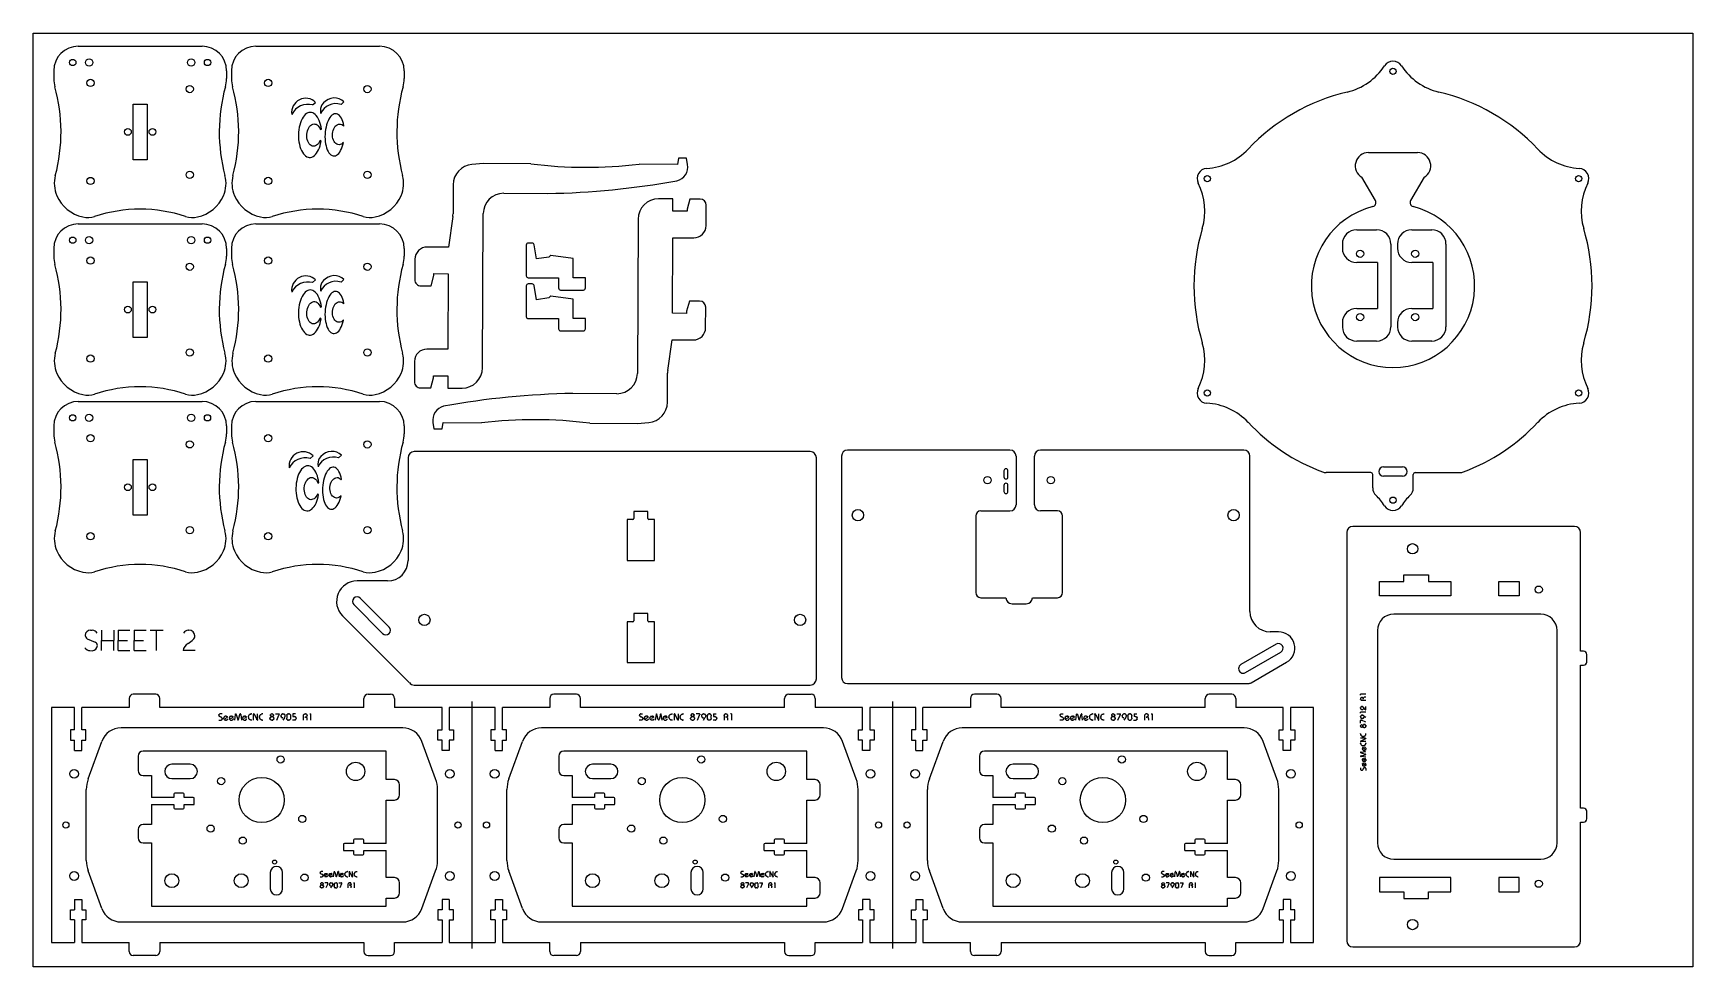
# Model space of a CAD drawing. Header units: inches. Extents: x -1545 to -733, y 114 to 571.
import ezdxf

# ---------------------------------------------------------------- set-up
doc = ezdxf.new("R2010")
doc.units = ezdxf.units.IN
doc.header["$MEASUREMENT"] = 0
doc.linetypes.add('Continuous2', pattern=[0])
doc.layers.add('68351 TABLE', color=1, linetype='Continuous')
doc.layers.add('GREEN TEXT ALL', color=1, linetype='Continuous')

msp = doc.modelspace()

# ---------------------------------------------------------------- linework, layer by layer
at = {"color": 2, "linetype": 'Continuous2', "lineweight": -3, "true_color": 0xffff00}
for p, q in [((-1545.34, 114.09), (-1545.34, 571.29)), ((-1545.34, 571.29), (-732.54, 571.29)), ((-732.54, 571.29), (-732.54, 114.09)), ((-732.54, 114.09), (-1545.34, 114.09))]:
    msp.add_line(p, q, dxfattribs=at)
at = {"color": 1, "linetype": 'Continuous2', "lineweight": -3, "true_color": 0xff0000}
for p, q in [((-891.38, 512.86), (-867.38, 512.86)), ((-1324.82, 507.44), (-1330.49, 506.97)), ((-1301.58, 507.33), (-1324.82, 507.44)), ((-1229.82, 507.05), (-1248.63, 507.13)), ((-1229.27, 510.04), (-1229.82, 507.05)), ((-1225.33, 510.02), (-1229.27, 510.04)), ((-1224.82, 507.02), (-1225.33, 510.02)), ((-1339.66, 497.05), (-1339.73, 482.91)), ((-888.02, 489.29), (-894.63, 500.73)), ((-864.13, 500.73), (-870.73, 489.29)), ((-1314.88, 492.89), (-1293.38, 492.79)), ((-1232.06, 490.13), (-1239.06, 490.16)), ((-1232.09, 484.13), (-1232.06, 490.13)), ((-1223.72, 490.09), (-1225.08, 485.09)), ((-1218.72, 490.06), (-1223.72, 490.09)), ((-1339.83, 481.52), (-1342, 466.52)), ((-1325.28, 407.44), (-1324.93, 482.94)), ((-1249.1, 480.2), (-1249.45, 404.71)), ((-1225.09, 484.09), (-1232.09, 484.13)), ((-1225.08, 485.09), (-1225.09, 484.09)), ((-1215.78, 477.05), (-1215.73, 487.05)), ((-1342, 466.52), (-1352.34, 466.56)), ((-1303.86, 467.52), (-1303.86, 452.52)), ((-1300.95, 468.52), (-1302.86, 468.52)), ((-1298.86, 460.72), (-1299.96, 467.68)), ((-1232.32, 434.13), (-1232.15, 471.13)), ((-1232.15, 471.13), (-1221.81, 471.08)), ((-1358.37, 460.59), (-1358.42, 450.59)), ((-1292.73, 461.69), (-1298.86, 460.72)), ((-1292.21, 462.3), (-1292.73, 461.69)), ((-1280.86, 461.02), (-1291.77, 462.46)), ((-1280.86, 451.52), (-1280.86, 461.02)), ((-1355.43, 447.58), (-1350.43, 447.55)), ((-1350.43, 447.55), (-1349.07, 452.55)), ((-1349.07, 452.55), (-1349.06, 453.55)), ((-1349.06, 453.55), (-1342.06, 453.52)), ((-1342.06, 453.52), (-1342.24, 416.52)), ((-1303.86, 447.52), (-1303.86, 432.52)), ((-1302.86, 451.52), (-1288.06, 451.52)), ((-1300.95, 448.52), (-1302.86, 448.52)), ((-1298.86, 440.72), (-1299.96, 447.68)), ((-1288.06, 451.52), (-1288.06, 446.52)), ((-1274.86, 451.52), (-1280.86, 451.52)), ((-1274.86, 446.52), (-1274.86, 451.52)), ((-1292.73, 441.69), (-1298.86, 440.72)), ((-1292.21, 442.3), (-1292.73, 441.69)), ((-1280.86, 441.02), (-1291.77, 442.46)), ((-1287.06, 445.52), (-1275.86, 445.52)), ((-1280.86, 431.52), (-1280.86, 441.02)), ((-1223.95, 440.09), (-1225.31, 435.09)), ((-1218.95, 440.06), (-1223.95, 440.09)), ((-1302.86, 431.52), (-1288.06, 431.52)), ((-1288.06, 431.52), (-1288.06, 426.52)), ((-1274.86, 431.52), (-1280.86, 431.52)), ((-1274.86, 426.52), (-1274.86, 431.52)), ((-1225.32, 434.09), (-1232.32, 434.13)), ((-1225.31, 435.09), (-1225.32, 434.09)), ((-1216.01, 427.05), (-1215.96, 437.05)), ((-1287.06, 425.52), (-1275.86, 425.52)), ((-1342.24, 416.52), (-1352.57, 416.56)), ((-1234.55, 406.12), (-1232.38, 421.13)), ((-1232.38, 421.13), (-1222.04, 421.08)), ((-1358.6, 410.59), (-1358.65, 400.59)), ((-1350.66, 397.56), (-1349.3, 402.55)), ((-1349.3, 403.55), (-1342.3, 403.52)), ((-1349.3, 402.55), (-1349.3, 403.55)), ((-1342.3, 403.52), (-1342.32, 397.52)), ((-1234.72, 390.6), (-1234.65, 404.73)), ((-1355.66, 397.58), (-1350.66, 397.56)), ((-1342.32, 397.52), (-1335.32, 397.48)), ((-1259.5, 394.75), (-1281, 394.85)), ((-1349.56, 380.62), (-1349.05, 377.62)), ((-1349.05, 377.62), (-1345.11, 377.6)), ((-1345.11, 377.6), (-1344.56, 380.6)), ((-1344.56, 380.6), (-1325.75, 380.51)), ((-1272.8, 380.31), (-1249.57, 380.21)), ((-1249.57, 380.21), (-1243.89, 380.68)), ((-1164.75, 366.39), (-1358.75, 366.39)), ((-1066.96, 367.11), (-1146.46, 367.11)), ((-952.46, 367.11), (-1051.96, 367.11)), ((-1361.75, 363.39), (-1361.75, 313.03)), ((-1161.75, 255.09), (-1161.75, 363.39)), ((-1149.46, 364.11), (-1149.46, 255.81)), ((-1063.96, 364.11), (-1063.96, 340.36)), ((-1054.96, 340.36), (-1054.96, 364.11)), ((-949.46, 288.13), (-949.46, 364.11)), ((-890.28, 356.1), (-912.15, 356.1)), ((-889.28, 348.57), (-889.28, 355.1)), ((-869.48, 348.57), (-869.48, 355.1)), ((-868.48, 356.1), (-846.61, 356.1)), ((-1083.71, 334.86), (-1083.71, 297.36)), ((-1081.21, 337.36), (-1066.96, 337.36)), ((-1043.71, 337.36), (-1051.96, 337.36)), ((-1041.21, 297.36), (-1041.21, 334.86)), ((-902.01, 326.79), (-902.01, 126.79)), ((-790.51, 329.79), (-899.01, 329.79)), ((-787.51, 268.59), (-787.51, 326.79)), ((-1371.75, 303.03), (-1386.75, 303.03)), ((-1081.21, 294.86), (-1068.96, 294.86)), ((-1055.96, 294.86), (-1043.71, 294.86)), ((-1393.82, 285.96), (-1361.13, 253.27)), ((-1065.96, 291.86), (-1058.96, 291.86)), ((-807.01, 286.79), (-879.01, 286.79)), ((-935.46, 278.13), (-939.46, 278.13)), ((-887.01, 278.79), (-887.01, 174.79)), ((-799.01, 174.79), (-799.01, 278.79)), ((-786.01, 268.59), (-787.51, 268.59)), ((-948.76, 253.21), (-931.46, 263.2)), ((-787.51, 191.79), (-787.51, 261.79)), ((-787.51, 261.79), (-786.01, 261.79)), ((-784.51, 263.29), (-784.51, 267.09)), ((-1358.75, 252.09), (-1164.75, 252.09)), ((-1146.46, 252.81), (-950.26, 252.81)), ((-1498.34, 245.56), (-1498.34, 241.06)), ((-1485.34, 247.56), (-1496.34, 247.56)), ((-1483.34, 241.06), (-1483.34, 245.56)), ((-1383.34, 241.06), (-1383.34, 245.56)), ((-1381.34, 247.56), (-1370.34, 247.56)), ((-1368.34, 245.56), (-1368.34, 241.06)), ((-1292.34, 245.56), (-1292.34, 241.06)), ((-1279.34, 247.56), (-1290.34, 247.56)), ((-1277.34, 241.06), (-1277.34, 245.56)), ((-1177.34, 241.06), (-1177.34, 245.56)), ((-1175.34, 247.56), (-1164.34, 247.56)), ((-1162.34, 245.56), (-1162.34, 241.06)), ((-1086.34, 245.56), (-1086.34, 241.06)), ((-1073.34, 247.56), (-1084.34, 247.56)), ((-1071.34, 241.06), (-1071.34, 245.56)), ((-971.34, 241.06), (-971.34, 245.56)), ((-958.34, 247.56), (-969.34, 247.56)), ((-956.34, 245.56), (-956.34, 241.06)), ((-1536.34, 241.06), (-1536.34, 126.06)), ((-1525.12, 241.06), (-1536.34, 241.06)), ((-1525.12, 230.06), (-1525.12, 241.06)), ((-1521.57, 230.06), (-1521.57, 241.06)), ((-1498.34, 241.06), (-1521.57, 241.06)), ((-1383.34, 241.06), (-1483.34, 241.06)), ((-1345.12, 241.06), (-1368.34, 241.06)), ((-1345.12, 230.06), (-1345.12, 241.06)), ((-1341.57, 241.06), (-1341.57, 230.06)), ((-1330.34, 241.06), (-1341.57, 241.06)), ((-1319.12, 241.06), (-1330.34, 241.06)), ((-1319.12, 230.06), (-1319.12, 241.06)), ((-1315.57, 230.06), (-1315.57, 241.06)), ((-1292.34, 241.06), (-1315.57, 241.06)), ((-1177.34, 241.06), (-1277.34, 241.06)), ((-1139.12, 241.06), (-1162.34, 241.06)), ((-1139.12, 230.06), (-1139.12, 241.06)), ((-1135.57, 241.06), (-1135.57, 230.06)), ((-1124.34, 241.06), (-1135.57, 241.06)), ((-1113.12, 241.06), (-1124.34, 241.06)), ((-1113.12, 230.06), (-1113.12, 241.06)), ((-1109.57, 230.06), (-1109.57, 241.06)), ((-1086.34, 241.06), (-1109.57, 241.06)), ((-971.34, 241.06), (-1071.34, 241.06)), ((-933.12, 241.06), (-956.34, 241.06)), ((-933.12, 230.06), (-933.12, 241.06)), ((-929.57, 241.06), (-929.57, 230.06)), ((-918.34, 241.06), (-929.57, 241.06)), ((-918.34, 126.06), (-918.34, 241.06)), ((-1525.12, 230.06), (-1527.15, 230.06)), ((-1527.15, 230.06), (-1527.15, 225.06)), ((-1519.53, 230.06), (-1521.57, 230.06)), ((-1519.53, 225.06), (-1519.53, 230.06)), ((-1347.15, 230.06), (-1345.12, 230.06)), ((-1347.15, 225.06), (-1347.15, 230.06)), ((-1341.57, 230.06), (-1339.53, 230.06)), ((-1339.53, 230.06), (-1339.53, 225.06)), ((-1319.12, 230.06), (-1321.15, 230.06)), ((-1321.15, 230.06), (-1321.15, 225.06)), ((-1313.53, 230.06), (-1315.57, 230.06)), ((-1313.53, 225.06), (-1313.53, 230.06)), ((-1141.15, 230.06), (-1139.12, 230.06)), ((-1141.15, 225.06), (-1141.15, 230.06)), ((-1135.57, 230.06), (-1133.53, 230.06)), ((-1133.53, 230.06), (-1133.53, 225.06)), ((-1113.12, 230.06), (-1115.15, 230.06)), ((-1115.15, 230.06), (-1115.15, 225.06)), ((-1107.53, 230.06), (-1109.57, 230.06)), ((-1107.53, 225.06), (-1107.53, 230.06)), ((-935.15, 230.06), (-933.12, 230.06)), ((-935.15, 225.06), (-935.15, 230.06)), ((-929.57, 230.06), (-927.53, 230.06)), ((-927.53, 230.06), (-927.53, 225.06)), ((-1527.15, 225.06), (-1525.12, 225.06)), ((-1525.12, 220.06), (-1525.12, 225.06)), ((-1525.12, 220.06), (-1521.57, 220.06)), ((-1521.57, 220.06), (-1521.57, 225.06)), ((-1521.57, 225.06), (-1519.53, 225.06)), ((-1372.44, 219.76), (-1491.44, 219.76)), ((-1372.44, 205.76), (-1372.44, 219.76)), ((-1345.12, 225.06), (-1347.15, 225.06)), ((-1345.12, 220.06), (-1345.12, 225.06)), ((-1341.57, 220.06), (-1345.12, 220.06)), ((-1341.57, 225.06), (-1341.57, 220.06)), ((-1339.53, 225.06), (-1341.57, 225.06)), ((-1321.15, 225.06), (-1319.12, 225.06)), ((-1319.12, 220.06), (-1319.12, 225.06)), ((-1319.12, 220.06), (-1315.57, 220.06)), ((-1315.57, 220.06), (-1315.57, 225.06)), ((-1315.57, 225.06), (-1313.53, 225.06)), ((-1166.44, 219.76), (-1285.44, 219.76)), ((-1166.44, 205.76), (-1166.44, 219.76)), ((-1139.12, 225.06), (-1141.15, 225.06)), ((-1139.12, 220.06), (-1139.12, 225.06)), ((-1135.57, 220.06), (-1139.12, 220.06)), ((-1135.57, 225.06), (-1135.57, 220.06)), ((-1133.53, 225.06), (-1135.57, 225.06)), ((-1115.15, 225.06), (-1113.12, 225.06)), ((-1113.12, 220.06), (-1113.12, 225.06)), ((-1113.12, 220.06), (-1109.57, 220.06)), ((-1109.57, 220.06), (-1109.57, 225.06)), ((-1109.57, 225.06), (-1107.53, 225.06)), ((-960.44, 219.76), (-1079.44, 219.76)), ((-960.44, 205.76), (-960.44, 219.76)), ((-933.12, 225.06), (-935.15, 225.06)), ((-933.12, 220.06), (-933.12, 225.06)), ((-929.57, 220.06), (-933.12, 220.06)), ((-929.57, 225.06), (-929.57, 220.06)), ((-927.53, 225.06), (-929.57, 225.06)), ((-1493.94, 217.26), (-1493.94, 210.26)), ((-1287.94, 217.26), (-1287.94, 210.26)), ((-1081.94, 217.26), (-1081.94, 210.26)), ((-1491.44, 207.76), (-1487.44, 207.76)), ((-1487.44, 207.76), (-1487.44, 197.05)), ((-1368.44, 205.76), (-1372.44, 205.76)), ((-1365.94, 198.26), (-1365.94, 203.26)), ((-1285.44, 207.76), (-1281.44, 207.76)), ((-1281.44, 207.76), (-1281.44, 197.05)), ((-1162.44, 205.76), (-1166.44, 205.76)), ((-1159.94, 198.26), (-1159.94, 203.26)), ((-1079.44, 207.76), (-1075.44, 207.76)), ((-1075.44, 207.76), (-1075.44, 197.05)), ((-956.44, 205.76), (-960.44, 205.76)), ((-953.94, 198.26), (-953.94, 203.26)), ((-1476.44, 197.05), (-1487.44, 197.05)), ((-1476.44, 198.64), (-1476.44, 197.05)), ((-1471.94, 199.14), (-1475.94, 199.14)), ((-1471.44, 197.05), (-1471.44, 198.64)), ((-1466.94, 197.05), (-1471.44, 197.05)), ((-1466.44, 194), (-1466.44, 196.55)), ((-1372.44, 195.76), (-1368.44, 195.76)), ((-1372.44, 174.53), (-1372.44, 195.76)), ((-1270.44, 197.05), (-1281.44, 197.05)), ((-1270.44, 198.64), (-1270.44, 197.05)), ((-1265.94, 199.14), (-1269.94, 199.14)), ((-1265.44, 197.05), (-1265.44, 198.64)), ((-1260.94, 197.05), (-1265.44, 197.05)), ((-1260.44, 194), (-1260.44, 196.55)), ((-1166.44, 195.76), (-1162.44, 195.76)), ((-1166.44, 174.53), (-1166.44, 195.76)), ((-1064.44, 197.05), (-1075.44, 197.05)), ((-1064.44, 198.64), (-1064.44, 197.05)), ((-1059.94, 199.14), (-1063.94, 199.14)), ((-1059.44, 197.05), (-1059.44, 198.64)), ((-1054.94, 197.05), (-1059.44, 197.05)), ((-1054.44, 194), (-1054.44, 196.55)), ((-960.44, 195.76), (-956.44, 195.76)), ((-960.44, 174.53), (-960.44, 195.76)), ((-1487.44, 193.5), (-1476.44, 193.5)), ((-1487.44, 193.5), (-1487.44, 183.76)), ((-1476.44, 193.5), (-1476.44, 191.92)), ((-1475.94, 191.42), (-1471.94, 191.42)), ((-1471.44, 191.92), (-1471.44, 193.5)), ((-1471.44, 193.5), (-1466.94, 193.5)), ((-1281.44, 193.5), (-1270.44, 193.5)), ((-1281.44, 193.5), (-1281.44, 183.76)), ((-1270.44, 193.5), (-1270.44, 191.92)), ((-1269.94, 191.42), (-1265.94, 191.42)), ((-1265.44, 191.92), (-1265.44, 193.5)), ((-1265.44, 193.5), (-1260.94, 193.5)), ((-1075.44, 193.5), (-1064.44, 193.5)), ((-1075.44, 193.5), (-1075.44, 183.76)), ((-1064.44, 193.5), (-1064.44, 191.92)), ((-1063.94, 191.42), (-1059.94, 191.42)), ((-1059.44, 191.92), (-1059.44, 193.5)), ((-1059.44, 193.5), (-1054.94, 193.5)), ((-786.01, 191.79), (-787.51, 191.79)), ((-784.51, 186.49), (-784.51, 190.29)), ((-1493.94, 181.26), (-1493.94, 177.26)), ((-1487.44, 183.76), (-1491.44, 183.76)), ((-1287.94, 181.26), (-1287.94, 177.26)), ((-1281.44, 183.76), (-1285.44, 183.76)), ((-1081.94, 181.26), (-1081.94, 177.26)), ((-1075.44, 183.76), (-1079.44, 183.76)), ((-787.51, 126.79), (-787.51, 184.99)), ((-787.51, 184.99), (-786.01, 184.99)), ((-1491.44, 174.76), (-1487.44, 174.76)), ((-1487.44, 174.76), (-1487.44, 143.76)), ((-1393.44, 174.03), (-1393.44, 171.48)), ((-1388.44, 174.53), (-1392.94, 174.53)), ((-1392.94, 170.98), (-1388.44, 170.98)), ((-1388.44, 176.12), (-1388.44, 174.53)), ((-1388.44, 170.98), (-1388.44, 169.4)), ((-1383.94, 176.62), (-1387.94, 176.62)), ((-1383.44, 174.53), (-1383.44, 176.12)), ((-1372.44, 174.53), (-1383.44, 174.53)), ((-1383.44, 169.4), (-1383.44, 170.98)), ((-1383.44, 170.98), (-1372.44, 170.98)), ((-1372.44, 157.76), (-1372.44, 170.98)), ((-1285.44, 174.76), (-1281.44, 174.76)), ((-1281.44, 174.76), (-1281.44, 143.76)), ((-1187.44, 174.03), (-1187.44, 171.48)), ((-1182.44, 174.53), (-1186.94, 174.53)), ((-1186.94, 170.98), (-1182.44, 170.98)), ((-1182.44, 176.12), (-1182.44, 174.53)), ((-1182.44, 170.98), (-1182.44, 169.4)), ((-1177.94, 176.62), (-1181.94, 176.62)), ((-1177.44, 174.53), (-1177.44, 176.12)), ((-1166.44, 174.53), (-1177.44, 174.53)), ((-1177.44, 169.4), (-1177.44, 170.98)), ((-1177.44, 170.98), (-1166.44, 170.98)), ((-1166.44, 157.76), (-1166.44, 170.98)), ((-1079.44, 174.76), (-1075.44, 174.76)), ((-1075.44, 174.76), (-1075.44, 143.76)), ((-981.44, 174.03), (-981.44, 171.48)), ((-976.44, 174.53), (-980.94, 174.53)), ((-980.94, 170.98), (-976.44, 170.98)), ((-976.44, 176.12), (-976.44, 174.53)), ((-976.44, 170.98), (-976.44, 169.4)), ((-971.94, 176.62), (-975.94, 176.62)), ((-971.44, 174.53), (-971.44, 176.12)), ((-960.44, 174.53), (-971.44, 174.53)), ((-971.44, 169.4), (-971.44, 170.98)), ((-971.44, 170.98), (-960.44, 170.98)), ((-960.44, 157.76), (-960.44, 170.98)), ((-1387.94, 168.9), (-1383.94, 168.9)), ((-1181.94, 168.9), (-1177.94, 168.9)), ((-975.94, 168.9), (-971.94, 168.9)), ((-879.01, 166.79), (-807.01, 166.79)), ((-1368.44, 157.76), (-1372.44, 157.76)), ((-1365.94, 150.26), (-1365.94, 155.26)), ((-1162.44, 157.76), (-1166.44, 157.76)), ((-1159.94, 150.26), (-1159.94, 155.26)), ((-956.44, 157.76), (-960.44, 157.76)), ((-953.94, 150.26), (-953.94, 155.26)), ((-1525.12, 147.06), (-1521.57, 147.06)), ((-1525.12, 147.06), (-1525.12, 142.06)), ((-1521.57, 147.06), (-1521.57, 142.06)), ((-1372.44, 147.76), (-1368.44, 147.76)), ((-1372.44, 143.76), (-1372.44, 147.76)), ((-1341.57, 147.06), (-1345.12, 147.06)), ((-1345.12, 147.06), (-1345.12, 142.06)), ((-1341.57, 147.06), (-1341.57, 142.06)), ((-1319.12, 147.06), (-1315.57, 147.06)), ((-1319.12, 147.06), (-1319.12, 142.06)), ((-1315.57, 147.06), (-1315.57, 142.06)), ((-1166.44, 147.76), (-1162.44, 147.76)), ((-1166.44, 143.76), (-1166.44, 147.76)), ((-1135.57, 147.06), (-1139.12, 147.06)), ((-1139.12, 147.06), (-1139.12, 142.06)), ((-1135.57, 147.06), (-1135.57, 142.06)), ((-1113.12, 147.06), (-1109.57, 147.06)), ((-1113.12, 147.06), (-1113.12, 142.06)), ((-1109.57, 147.06), (-1109.57, 142.06)), ((-960.44, 147.76), (-956.44, 147.76)), ((-960.44, 143.76), (-960.44, 147.76)), ((-929.57, 147.06), (-933.12, 147.06)), ((-933.12, 147.06), (-933.12, 142.06)), ((-929.57, 147.06), (-929.57, 142.06)), ((-1527.15, 142.06), (-1525.12, 142.06)), ((-1527.15, 137.06), (-1527.15, 142.06)), ((-1521.57, 142.06), (-1519.53, 142.06)), ((-1519.53, 142.06), (-1519.53, 137.06)), ((-1487.44, 143.76), (-1372.44, 143.76)), ((-1345.12, 142.06), (-1347.15, 142.06)), ((-1347.15, 142.06), (-1347.15, 137.06)), ((-1339.53, 142.06), (-1341.57, 142.06)), ((-1339.53, 137.06), (-1339.53, 142.06)), ((-1321.15, 142.06), (-1319.12, 142.06)), ((-1321.15, 137.06), (-1321.15, 142.06)), ((-1315.57, 142.06), (-1313.53, 142.06)), ((-1313.53, 142.06), (-1313.53, 137.06)), ((-1281.44, 143.76), (-1166.44, 143.76)), ((-1139.12, 142.06), (-1141.15, 142.06)), ((-1141.15, 142.06), (-1141.15, 137.06)), ((-1133.53, 142.06), (-1135.57, 142.06)), ((-1133.53, 137.06), (-1133.53, 142.06)), ((-1115.15, 142.06), (-1113.12, 142.06)), ((-1115.15, 137.06), (-1115.15, 142.06)), ((-1109.57, 142.06), (-1107.53, 142.06)), ((-1107.53, 142.06), (-1107.53, 137.06)), ((-1075.44, 143.76), (-960.44, 143.76)), ((-933.12, 142.06), (-935.15, 142.06)), ((-935.15, 142.06), (-935.15, 137.06)), ((-927.53, 142.06), (-929.57, 142.06)), ((-927.53, 137.06), (-927.53, 142.06)), ((-1525.12, 137.06), (-1527.15, 137.06)), ((-1525.12, 137.06), (-1525.12, 126.06)), ((-1521.57, 137.06), (-1521.57, 126.06)), ((-1519.53, 137.06), (-1521.57, 137.06)), ((-1347.15, 137.06), (-1345.12, 137.06)), ((-1345.12, 137.06), (-1345.12, 126.06)), ((-1341.57, 137.06), (-1341.57, 126.06)), ((-1341.57, 137.06), (-1339.53, 137.06)), ((-1319.12, 137.06), (-1321.15, 137.06)), ((-1319.12, 137.06), (-1319.12, 126.06)), ((-1315.57, 137.06), (-1315.57, 126.06)), ((-1313.53, 137.06), (-1315.57, 137.06)), ((-1141.15, 137.06), (-1139.12, 137.06)), ((-1139.12, 137.06), (-1139.12, 126.06)), ((-1135.57, 137.06), (-1135.57, 126.06)), ((-1135.57, 137.06), (-1133.53, 137.06)), ((-1113.12, 137.06), (-1115.15, 137.06)), ((-1113.12, 137.06), (-1113.12, 126.06)), ((-1109.57, 137.06), (-1109.57, 126.06)), ((-1107.53, 137.06), (-1109.57, 137.06)), ((-935.15, 137.06), (-933.12, 137.06)), ((-933.12, 137.06), (-933.12, 126.06)), ((-929.57, 137.06), (-929.57, 126.06)), ((-929.57, 137.06), (-927.53, 137.06)), ((-1536.34, 126.06), (-1525.12, 126.06)), ((-1521.57, 126.06), (-1498.34, 126.06)), ((-1498.34, 121.56), (-1498.34, 126.06)), ((-1483.34, 126.06), (-1383.34, 126.06)), ((-1483.34, 126.06), (-1483.34, 121.56)), ((-1383.34, 126.06), (-1383.34, 121.56)), ((-1368.34, 126.06), (-1345.12, 126.06)), ((-1368.34, 121.56), (-1368.34, 126.06)), ((-1341.57, 126.06), (-1330.34, 126.06)), ((-1330.34, 126.06), (-1319.12, 126.06)), ((-1315.57, 126.06), (-1292.34, 126.06)), ((-1292.34, 121.56), (-1292.34, 126.06)), ((-1277.34, 126.06), (-1177.34, 126.06)), ((-1277.34, 126.06), (-1277.34, 121.56)), ((-1177.34, 126.06), (-1177.34, 121.56)), ((-1162.34, 126.06), (-1139.12, 126.06)), ((-1162.34, 121.56), (-1162.34, 126.06)), ((-1135.57, 126.06), (-1124.34, 126.06)), ((-1124.34, 126.06), (-1113.12, 126.06)), ((-1109.57, 126.06), (-1086.34, 126.06)), ((-1086.34, 121.56), (-1086.34, 126.06)), ((-1071.34, 126.06), (-971.34, 126.06)), ((-1071.34, 126.06), (-1071.34, 121.56)), ((-971.34, 126.06), (-971.34, 121.56)), ((-956.34, 126.06), (-933.12, 126.06)), ((-956.34, 121.56), (-956.34, 126.06)), ((-929.57, 126.06), (-918.34, 126.06)), ((-899.01, 123.79), (-790.51, 123.79)), ((-1485.34, 119.56), (-1496.34, 119.56)), ((-1381.34, 119.56), (-1370.34, 119.56)), ((-1279.34, 119.56), (-1290.34, 119.56)), ((-1175.34, 119.56), (-1164.34, 119.56)), ((-1073.34, 119.56), (-1084.34, 119.56)), ((-969.34, 119.56), (-958.34, 119.56))]:
    msp.add_line(p, q, dxfattribs=at)
at = {"color": 36, "linetype": 'Continuous2', "lineweight": -3, "true_color": 0x804200}
for p, q in [((-897.17, 475.01), (-887.42, 475.01)), ((-870.17, 475.01), (-860.42, 475.01)), ((-904.17, 468.01), (-904.17, 466.01)), ((-880.42, 468.01), (-880.42, 427.51)), ((-877.17, 468.01), (-877.17, 466.01)), ((-853.42, 468.01), (-853.42, 427.51)), ((-886.92, 459.01), (-897.17, 459.01)), ((-886.92, 459.01), (-886.92, 436.51)), ((-859.92, 459.01), (-870.17, 459.01)), ((-859.92, 459.01), (-859.92, 436.51)), ((-897.17, 436.51), (-886.92, 436.51)), ((-870.17, 436.51), (-859.92, 436.51)), ((-904.17, 429.51), (-904.17, 427.76)), ((-877.17, 429.51), (-877.17, 427.76)), ((-887.42, 420.51), (-897.17, 420.51)), ((-860.42, 420.51), (-870.17, 420.51))]:
    msp.add_line(p, q, dxfattribs=at)
at = {"color": 5, "linetype": 'Continuous2', "lineweight": -3, "true_color": 0x0000ff}
for p, q in [((-884.02, 358.87), (-874.73, 358.87)), ((-1069.96, 356.99), (-1069.96, 353.99)), ((-1069.96, 349.87), (-1069.96, 346.87)), ((-1067.96, 353.99), (-1067.96, 356.99)), ((-1067.96, 346.87), (-1067.96, 349.87)), ((-874.73, 354.37), (-884.02, 354.37)), ((-1244.3, 337.09), (-1251.2, 337.09)), ((-1251.2, 337.09), (-1251.2, 333.59)), ((-1244.3, 333.59), (-1244.3, 337.09)), ((-1254.5, 333.09), (-1254.5, 313.09)), ((-1251.7, 333.09), (-1254.5, 333.09)), ((-1241, 333.09), (-1243.8, 333.09)), ((-1241, 313.09), (-1241, 333.09)), ((-1254.5, 313.09), (-1241, 313.09)), ((-886.01, 295.81), (-886.01, 302.77)), ((-886.01, 302.77), (-874.01, 302.77)), ((-874.01, 302.77), (-874.01, 306.02)), ((-874.01, 306.02), (-862.01, 306.02)), ((-862.01, 306.02), (-862.01, 302.77)), ((-862.01, 302.77), (-851.01, 302.77)), ((-851.01, 302.77), (-851.01, 295.81)), ((-827.51, 295.81), (-827.51, 302.77)), ((-827.51, 302.77), (-817.51, 302.77)), ((-817.51, 302.77), (-817.51, 295.81)), ((-1371.02, 280.48), (-1385.16, 294.62)), ((-851.01, 295.81), (-886.01, 295.81)), ((-817.51, 295.81), (-827.51, 295.81)), ((-1388.34, 291.44), (-1374.2, 277.3)), ((-1244.3, 287.09), (-1251.2, 287.09)), ((-1251.2, 287.09), (-1251.2, 283.59)), ((-1244.3, 283.59), (-1244.3, 287.09)), ((-1254.5, 283.09), (-1254.5, 263.09)), ((-1251.7, 283.09), (-1254.5, 283.09)), ((-1241, 283.09), (-1243.8, 283.09)), ((-1241, 263.09), (-1241, 283.09)), ((-936.58, 272.08), (-953.9, 262.08)), ((-1254.5, 263.09), (-1241, 263.09)), ((-951.65, 258.18), (-934.33, 268.18)), ((-1330.34, 123.06), (-1330.34, 244.06)), ((-1124.34, 123.06), (-1124.34, 244.06)), ((-1364.34, 231.06), (-1502.34, 231.06)), ((-1158.34, 231.06), (-1296.34, 231.06)), ((-952.34, 231.06), (-1090.34, 231.06)), ((-1518.44, 206.08), (-1511.74, 224.48)), ((-1348.25, 206.08), (-1354.95, 224.48)), ((-1312.44, 206.08), (-1305.74, 224.48)), ((-1142.25, 206.08), (-1148.95, 224.48)), ((-1106.44, 206.08), (-1099.74, 224.48)), ((-936.25, 206.08), (-942.95, 224.48)), ((-1468.44, 213.26), (-1477.44, 213.26)), ((-1262.44, 213.26), (-1271.44, 213.26)), ((-1056.44, 213.26), (-1065.44, 213.26)), ((-1477.44, 206.26), (-1468.44, 206.26)), ((-1271.44, 206.26), (-1262.44, 206.26)), ((-1065.44, 206.26), (-1056.44, 206.26)), ((-1519.34, 166.18), (-1519.34, 200.95)), ((-1347.34, 166.18), (-1347.34, 200.95)), ((-1313.34, 166.18), (-1313.34, 200.95)), ((-1141.34, 166.18), (-1141.34, 200.95)), ((-1107.34, 166.18), (-1107.34, 200.95)), ((-935.34, 166.18), (-935.34, 200.95)), ((-1511.74, 142.64), (-1518.44, 161.05)), ((-1429.21, 160.26), (-1429.21, 152.26)), ((-1423.21, 152.26), (-1423.21, 160.26)), ((-1354.95, 142.64), (-1348.25, 161.05)), ((-1305.74, 142.64), (-1312.44, 161.05)), ((-1223.21, 160.26), (-1223.21, 152.26)), ((-1217.21, 152.26), (-1217.21, 160.26)), ((-1148.95, 142.64), (-1142.25, 161.05)), ((-1099.74, 142.64), (-1106.44, 161.05)), ((-1017.21, 160.26), (-1017.21, 152.26)), ((-1011.21, 152.26), (-1011.21, 160.26)), ((-942.95, 142.64), (-936.25, 161.05)), ((-886.01, 157.77), (-886.01, 150.81)), ((-851.01, 157.77), (-886.01, 157.77)), ((-851.01, 150.81), (-851.01, 157.77)), ((-827.51, 157.77), (-827.51, 150.81)), ((-817.51, 157.77), (-827.51, 157.77)), ((-817.51, 150.81), (-817.51, 157.77)), ((-886.01, 150.81), (-874.01, 150.81)), ((-874.01, 150.81), (-874.01, 147.56)), ((-874.01, 147.56), (-862.01, 147.56)), ((-862.01, 150.81), (-851.01, 150.81)), ((-862.01, 147.56), (-862.01, 150.81)), ((-827.51, 150.81), (-817.51, 150.81)), ((-1502.34, 136.06), (-1364.34, 136.06)), ((-1296.34, 136.06), (-1158.34, 136.06)), ((-1090.34, 136.06), (-952.34, 136.06))]:
    msp.add_line(p, q, dxfattribs=at)
for centre, radius in [((-879.38, 552.6), 1.52), ((-970.31, 500.1), 1.52), ((-788.45, 500.1), 1.52), ((-895.49, 463.26), 1.75), ((-868.49, 463.26), 1.75), ((-895.49, 432.26), 1.75), ((-868.49, 432.26), 1.75), ((-970.31, 395.1), 1.52), ((-788.45, 395.1), 1.52), ((-1077.96, 352.43), 1.78), ((-1046.96, 352.43), 1.77), ((-879.38, 342.6), 1.52), ((-1141.46, 335.26), 2.75), ((-957.46, 335.26), 2.75), ((-869.76, 318.79), 2.54), ((-808.01, 298.79), 1.78), ((-1353.75, 283.99), 2.75), ((-1169.75, 283.99), 2.75), ((-1424.18, 215.63), 1.75), ((-1387.44, 209.76), 4.5), ((-1218.18, 215.63), 1.75), ((-1181.44, 209.76), 4.5), ((-1012.18, 215.63), 1.75), ((-975.44, 209.76), 4.5), ((-1525.34, 208.56), 2.13), ((-1453.31, 205.02), 1.75), ((-1433.44, 195.76), 11.07), ((-1341.34, 208.56), 2.13), ((-1319.34, 208.56), 2.13), ((-1247.31, 205.02), 1.75), ((-1227.44, 195.76), 11.07), ((-1135.34, 208.56), 2.13), ((-1113.34, 208.56), 2.13), ((-1041.31, 205.02), 1.75), ((-1021.44, 195.76), 11.07), ((-929.34, 208.56), 2.13), ((-1413.57, 186.5), 1.75), ((-1207.57, 186.5), 1.75), ((-1001.57, 186.5), 1.75), ((-1529.34, 183.56), 1.52), ((-1458.44, 181.76), 1.77), ((-1337.34, 183.56), 1.52), ((-1323.34, 183.56), 1.52), ((-1252.44, 181.76), 1.77), ((-1131.34, 183.56), 1.52), ((-1117.34, 183.56), 1.52), ((-1046.44, 181.76), 1.77), ((-925.34, 183.56), 1.52), ((-1442.71, 175.89), 1.75), ((-1236.71, 175.89), 1.75), ((-1030.71, 175.89), 1.75), ((-1427.14, 165.37), 1), ((-1221.14, 165.37), 1), ((-1015.14, 165.37), 1), ((-1525.34, 158.56), 2.13), ((-1477.44, 156.26), 3.4), ((-1443.44, 156.26), 3.4), ((-1412.44, 157.76), 1.77), ((-1341.34, 158.56), 2.13), ((-1319.34, 158.56), 2.13), ((-1271.44, 156.26), 3.4), ((-1237.44, 156.26), 3.4), ((-1206.44, 157.76), 1.77), ((-1135.34, 158.56), 2.13), ((-1113.34, 158.56), 2.13), ((-1065.44, 156.26), 3.4), ((-1031.44, 156.26), 3.4), ((-1000.44, 157.76), 1.77), ((-929.34, 158.56), 2.13), ((-808.01, 154.79), 1.78), ((-869.76, 134.79), 2.54)]:
    msp.add_circle(centre, radius, dxfattribs=at)
at = {"color": 1, "linetype": 'Continuous2', "lineweight": -3, "true_color": 0xff0000}
for centre, radius, start, end in [((-908.72, 571.67), 30, 283.30571, 326.97069), ((-879.38, 552.6), 5, 33.02931, 146.97069), ((-850.04, 571.67), 30, 213.02931, 256.69429), ((-879.38, 447.6), 97.5, 103.30571, 136.69429), ((-879.38, 447.6), 97.5, 43.30571, 76.69429), ((-972.16, 535.05), 30, 273.02931, 316.69429), ((-891.38, 506.36), 6.5, 90, 240), ((-867.38, 506.36), 6.5, 300, 90), ((-786.6, 535.05), 30, 223.30571, 266.97069), ((-1329.66, 497), 10, 94.73556, 179.73556), ((-1274.3, 722.77), 217.16, 262.78334, 276.78767), ((-1231.72, 505.84), 7, 283.62281, 9.73556), ((-970.31, 500.1), 5, 93.02931, 206.97069), ((-788.45, 500.1), 5, 333.02931, 86.97069), ((-1300.37, 887.85), 395.12, 271.01392, 280.24934), ((-1001.51, 484.22), 30, 343.30571, 26.97069), ((-757.25, 484.22), 30, 153.02931, 196.69429), ((-1314.93, 482.89), 10, 89.73556, 179.73556), ((-1239.1, 480.16), 10, 89.73556, 179.73556), ((-1218.73, 487.06), 3, 359.73556, 89.73556), ((-889.76, 488.29), 2, 284.30367, 30), ((-869, 488.29), 2, 150, 255.69633), ((-1349.73, 482.95), 10, 351.76138, 359.73556), ((-879.38, 447.6), 40, 104.30367, 75.69633), ((-1221.78, 477.08), 6, 269.73556, 359.73556), ((-879.38, 447.6), 97.5, 163.30571, 196.69429), ((-879.38, 447.6), 97.5, 343.30571, 16.69429), ((-1352.37, 460.56), 6, 89.73556, 179.73556), ((-1302.86, 467.52), 1, 90, 180), ((-1300.95, 467.52), 1, 9, 90), ((-1291.83, 461.97), 0.5, 82.49228, 139), ((-1355.42, 450.58), 3, 179.73556, 269.73556), ((-1302.86, 452.52), 1, 180, 270), ((-1302.86, 447.52), 1, 90, 180), ((-1300.95, 447.52), 1, 9, 90), ((-1291.83, 441.97), 0.5, 82.49228, 139), ((-1287.06, 446.52), 1, 180, 270), ((-1275.86, 446.52), 1, 270, 0), ((-1218.96, 437.06), 3, 359.73556, 89.73556), ((-1302.86, 432.52), 1, 180, 270), ((-1287.06, 426.52), 1, 180, 270), ((-1275.86, 426.52), 1, 270, 0), ((-1222.01, 427.08), 6, 269.73556, 359.73556), ((-1352.6, 410.56), 6, 89.73556, 179.73556), ((-1001.51, 410.97), 30, 333.02931, 16.69429), ((-757.25, 410.97), 30, 163.30571, 206.97069), ((-1335.28, 407.48), 10, 269.73556, 359.73556), ((-1355.65, 400.58), 3, 179.73556, 269.73556), ((-1259.45, 404.75), 10, 269.73556, 359.73556), ((-1224.65, 404.69), 10, 171.76138, 179.73556), ((-1274.01, -0.2), 395.12, 91.01392, 100.24934), ((-1244.72, 390.64), 10, 274.73556, 359.73556), ((-970.31, 395.1), 5, 153.02931, 266.97069), ((-788.45, 395.1), 5, 273.02931, 26.97069), ((-1342.67, 381.8), 7, 103.62281, 189.73556), ((-1300.08, 164.87), 217.16, 82.78334, 96.78767), ((-972.16, 360.14), 30, 43.30571, 86.97069), ((-786.6, 360.14), 30, 93.02931, 136.69429), ((-879.38, 447.6), 97.5, 223.30571, 249.24999), ((-879.38, 447.6), 97.5, 290.75001, 316.69429), ((-1358.75, 363.39), 3, 90, 180), ((-1164.75, 363.39), 3, 0, 90), ((-1146.46, 364.11), 3, 90, 180), ((-1066.96, 364.11), 3, 0, 90), ((-1051.96, 364.11), 3, 90, 180), ((-952.46, 364.11), 3, 0, 90), ((-912.15, 361.1), 5, 249.24999, 270), ((-890.28, 355.1), 1, 0, 90), ((-868.48, 355.1), 1, 90, 180), ((-846.61, 361.1), 5, 270, 290.75001), ((-884.28, 348.57), 5, 180, 225.70188), ((-908.72, 323.52), 30, 33.02931, 45.70189), ((-850.04, 323.52), 30, 134.29812, 146.97069), ((-874.48, 348.57), 5, 314.29812, 0), ((-1081.21, 334.86), 2.5, 90, 180), ((-1066.96, 340.36), 3, 270, 360), ((-1051.96, 340.36), 3, 180, 270), ((-1043.71, 334.86), 2.5, 0, 90), ((-879.38, 342.6), 5, 213.02931, 326.97069), ((-899.01, 326.79), 3, 90, 180), ((-790.51, 326.79), 3, 0, 90), ((-1371.75, 313.03), 10, 270, 0), ((-1386.75, 293.03), 10, 90, 225), ((-1081.21, 297.36), 2.5, 180, 270), ((-1065.96, 294.86), 3, 180, 270), ((-1058.96, 294.86), 3, 270, 0), ((-1043.71, 297.36), 2.5, 270, 0), ((-939.46, 288.13), 10, 180, 270), ((-879.01, 278.79), 8, 90, 180), ((-807.01, 278.79), 8, 0, 90), ((-935.46, 270.13), 8, 300, 90), ((-786.01, 267.09), 1.5, 0, 90), ((-786.01, 263.29), 1.5, 270, 0), ((-1358.75, 255.09), 3, 217.5641, 270), ((-1164.75, 255.09), 3, 270, 360), ((-1146.46, 255.81), 3, 180, 270), ((-950.26, 255.81), 3, 270, 300), ((-1496.34, 245.56), 2, 90, 180), ((-1485.34, 245.56), 2, 360, 90), ((-1381.34, 245.56), 2, 90, 180), ((-1370.34, 245.56), 2, 360, 90), ((-1290.34, 245.56), 2, 90, 180), ((-1279.34, 245.56), 2, 360, 90), ((-1175.34, 245.56), 2, 90, 180), ((-1164.34, 245.56), 2, 360, 90), ((-1084.34, 245.56), 2, 90, 180), ((-1073.34, 245.56), 2, 360, 90), ((-969.34, 245.56), 2, 90, 180), ((-958.34, 245.56), 2, 360, 90), ((-1491.44, 217.26), 2.5, 90, 180), ((-1285.44, 217.26), 2.5, 90, 180), ((-1079.44, 217.26), 2.5, 90, 180), ((-1491.44, 210.26), 2.5, 180, 270), ((-1368.44, 203.26), 2.5, 360, 90), ((-1285.44, 210.26), 2.5, 180, 270), ((-1162.44, 203.26), 2.5, 360, 90), ((-1079.44, 210.26), 2.5, 180, 270), ((-956.44, 203.26), 2.5, 360, 90), ((-1475.94, 198.64), 0.5, 90, 180), ((-1471.94, 198.64), 0.5, 0, 90), ((-1466.94, 196.55), 0.5, 360, 90), ((-1368.44, 198.26), 2.5, 270, 0), ((-1269.94, 198.64), 0.5, 90, 180), ((-1265.94, 198.64), 0.5, 0, 90), ((-1260.94, 196.55), 0.5, 360, 90), ((-1162.44, 198.26), 2.5, 270, 0), ((-1063.94, 198.64), 0.5, 90, 180), ((-1059.94, 198.64), 0.5, 0, 90), ((-1054.94, 196.55), 0.5, 360, 90), ((-956.44, 198.26), 2.5, 270, 0), ((-1475.94, 191.92), 0.5, 180, 270), ((-1471.94, 191.92), 0.5, 270, 0), ((-1466.94, 194), 0.5, 270, 0), ((-1269.94, 191.92), 0.5, 180, 270), ((-1265.94, 191.92), 0.5, 270, 0), ((-1260.94, 194), 0.5, 270, 0), ((-1063.94, 191.92), 0.5, 180, 270), ((-1059.94, 191.92), 0.5, 270, 0), ((-1054.94, 194), 0.5, 270, 0), ((-786.01, 190.29), 1.5, 0, 90), ((-1491.44, 181.26), 2.5, 90, 180), ((-1285.44, 181.26), 2.5, 90, 180), ((-1079.44, 181.26), 2.5, 90, 180), ((-786.01, 186.49), 1.5, 270, 0), ((-1491.44, 177.26), 2.5, 180, 270), ((-1392.94, 174.03), 0.5, 90, 180), ((-1392.94, 171.48), 0.5, 180, 270), ((-1387.94, 176.12), 0.5, 90, 180), ((-1383.94, 176.12), 0.5, 360, 90), ((-1285.44, 177.26), 2.5, 180, 270), ((-1186.94, 174.03), 0.5, 90, 180), ((-1186.94, 171.48), 0.5, 180, 270), ((-1181.94, 176.12), 0.5, 90, 180), ((-1177.94, 176.12), 0.5, 360, 90), ((-1079.44, 177.26), 2.5, 180, 270), ((-980.94, 174.03), 0.5, 90, 180), ((-980.94, 171.48), 0.5, 180, 270), ((-975.94, 176.12), 0.5, 90, 180), ((-971.94, 176.12), 0.5, 360, 90), ((-879.01, 174.79), 8, 180, 270), ((-807.01, 174.79), 8, 270, 360), ((-1387.94, 169.4), 0.5, 180, 270), ((-1383.94, 169.4), 0.5, 270, 0), ((-1181.94, 169.4), 0.5, 180, 270), ((-1177.94, 169.4), 0.5, 270, 0), ((-975.94, 169.4), 0.5, 180, 270), ((-971.94, 169.4), 0.5, 270, 0), ((-1368.44, 155.26), 2.5, 360, 90), ((-1162.44, 155.26), 2.5, 360, 90), ((-956.44, 155.26), 2.5, 360, 90), ((-1368.44, 150.26), 2.5, 270, 360), ((-1162.44, 150.26), 2.5, 270, 360), ((-956.44, 150.26), 2.5, 270, 360), ((-899.01, 126.79), 3, 180, 270), ((-790.51, 126.79), 3, 270, 0), ((-1496.34, 121.56), 2, 180, 270), ((-1485.34, 121.56), 2, 270, 0), ((-1381.34, 121.56), 2, 180, 270), ((-1370.34, 121.56), 2, 270, 0), ((-1290.34, 121.56), 2, 180, 270), ((-1279.34, 121.56), 2, 270, 0), ((-1175.34, 121.56), 2, 180, 270), ((-1164.34, 121.56), 2, 270, 0), ((-1084.34, 121.56), 2, 180, 270), ((-1073.34, 121.56), 2, 270, 0), ((-969.34, 121.56), 2, 180, 270), ((-958.34, 121.56), 2, 270, 0)]:
    msp.add_arc(centre, radius, start, end, dxfattribs=at)
at = {"color": 36, "linetype": 'Continuous2', "lineweight": -3, "true_color": 0x804200}
for centre, radius, start, end in [((-897.17, 468.01), 7, 90, 180), ((-887.42, 468.01), 7, 0, 90), ((-870.17, 468.01), 7, 90, 180), ((-860.42, 468.01), 7, 0, 90), ((-897.17, 466.01), 7, 180, 270), ((-870.17, 466.01), 7, 180, 270), ((-897.17, 429.51), 7, 90, 180), ((-870.17, 429.51), 7, 90, 180), ((-884.17, 427.76), 20, 180, 181.10191), ((-897.17, 427.51), 7, 181.10191, 270), ((-887.42, 427.51), 7, 270, 0), ((-857.17, 427.76), 20, 180, 181.10191), ((-870.17, 427.51), 7, 181.10191, 270), ((-860.42, 427.51), 7, 270, 0)]:
    msp.add_arc(centre, radius, start, end, dxfattribs=at)
at = {"color": 5, "linetype": 'Continuous2', "lineweight": -3, "true_color": 0x0000ff}
for centre, radius, start, end in [((-1068.96, 356.99), 1, 0, 180), ((-884.02, 356.62), 2.25, 90, 270), ((-874.73, 356.62), 2.25, 270, 90), ((-1068.96, 353.99), 1, 180, 0), ((-1068.96, 349.87), 1, 0, 180), ((-1068.96, 346.87), 1, 180, 0), ((-1251.7, 333.59), 0.5, 270, 360), ((-1243.8, 333.59), 0.5, 180, 270), ((-1386.75, 293.03), 2.25, 45, 225), ((-1372.61, 278.89), 2.25, 225, 45), ((-1251.7, 283.59), 0.5, 270, 0), ((-1243.8, 283.59), 0.5, 180, 270), ((-935.46, 270.13), 2.25, 300, 120), ((-952.78, 260.13), 2.25, 120, 300), ((-1502.34, 221.06), 10, 90, 160), ((-1364.34, 221.06), 10, 20, 90), ((-1296.34, 221.06), 10, 90, 160), ((-1158.34, 221.06), 10, 20, 90), ((-1090.34, 221.06), 10, 90, 160), ((-952.34, 221.06), 10, 20, 90), ((-1477.44, 209.76), 3.5, 90, 270), ((-1468.44, 209.76), 3.5, 270, 90), ((-1271.44, 209.76), 3.5, 90, 270), ((-1262.44, 209.76), 3.5, 270, 90), ((-1065.44, 209.76), 3.5, 90, 270), ((-1056.44, 209.76), 3.5, 270, 90), ((-1504.34, 200.95), 15, 160, 180), ((-1362.34, 200.95), 15, 0, 20), ((-1298.34, 200.95), 15, 160, 180), ((-1156.34, 200.95), 15, 0, 20), ((-1092.34, 200.95), 15, 160, 180), ((-950.34, 200.95), 15, 0, 20), ((-1504.34, 166.18), 15, 180, 200), ((-1426.21, 160.26), 3, 0, 180), ((-1362.34, 166.18), 15, 340, 0), ((-1298.34, 166.18), 15, 180, 200), ((-1220.21, 160.26), 3, 0, 180), ((-1156.34, 166.18), 15, 340, 0), ((-1092.34, 166.18), 15, 180, 200), ((-1014.21, 160.26), 3, 0, 180), ((-950.34, 166.18), 15, 340, 0), ((-1426.21, 152.26), 3, 180, 0), ((-1220.21, 152.26), 3, 180, 0), ((-1014.21, 152.26), 3, 180, 0), ((-1502.34, 146.06), 10, 200, 270), ((-1364.34, 146.06), 10, 270, 340), ((-1296.34, 146.06), 10, 200, 270), ((-1158.34, 146.06), 10, 270, 340), ((-1090.34, 146.06), 10, 200, 270), ((-952.34, 146.06), 10, 270, 340)]:
    msp.add_arc(centre, radius, start, end, dxfattribs=at)
at = {"layer": '68351 TABLE', "color": 1, "linetype": 'Continuous2', "lineweight": -3, "true_color": 0xff0000}
for p, q in [((-1523.26, 564.93), (-1462.66, 564.93)), ((-1436.26, 564.93), (-1375.66, 564.93)), ((-1535.26, 552.93), (-1535.26, 549.05)), ((-1450.66, 552.93), (-1450.66, 549.05)), ((-1448.26, 552.93), (-1448.26, 549.05)), ((-1363.66, 552.93), (-1363.66, 549.05)), ((-1523.26, 477.93), (-1462.66, 477.93)), ((-1436.26, 477.93), (-1375.66, 477.93)), ((-1535.26, 465.93), (-1535.26, 462.05)), ((-1450.66, 465.93), (-1450.66, 462.05)), ((-1448.26, 465.93), (-1448.26, 462.05)), ((-1363.66, 465.93), (-1363.66, 462.05)), ((-1523.26, 390.93), (-1462.66, 390.93)), ((-1436.26, 390.93), (-1375.66, 390.93)), ((-1535.26, 378.93), (-1535.26, 375.05)), ((-1450.66, 378.93), (-1450.66, 375.05)), ((-1448.26, 378.93), (-1448.26, 375.05)), ((-1363.66, 378.93), (-1363.66, 375.05))]:
    msp.add_line(p, q, dxfattribs=at)
at = {"layer": '68351 TABLE', "color": 5, "linetype": 'Continuous2', "lineweight": -3, "true_color": 0x0000ff}
for p, q in [((-1496.41, 536.53), (-1489.51, 536.53)), ((-1496.41, 509.33), (-1496.41, 536.53)), ((-1489.51, 536.53), (-1489.51, 509.33)), ((-1489.51, 509.33), (-1496.41, 509.33)), ((-1496.41, 449.53), (-1489.51, 449.53)), ((-1496.41, 422.33), (-1496.41, 449.53)), ((-1489.51, 449.53), (-1489.51, 422.33)), ((-1489.51, 422.33), (-1496.41, 422.33)), ((-1496.41, 362.53), (-1489.51, 362.53)), ((-1496.41, 335.33), (-1496.41, 362.53)), ((-1489.51, 362.53), (-1489.51, 335.33)), ((-1489.51, 335.33), (-1496.41, 335.33))]:
    msp.add_line(p, q, dxfattribs=at)
at = {"layer": '68351 TABLE', "color": 3, "linetype": 'Continuous2', "lineweight": -3, "true_color": 0x00ff00}
for p, q in [((-1408.5, 536.15), (-1407.02, 537.43)), ((-1403.22, 537.13), (-1403.99, 536.14)), ((-1402.18, 538.04), (-1403.22, 537.13)), ((-1400.94, 538.79), (-1402.18, 538.04)), ((-1399.58, 539.33), (-1400.94, 538.79)), ((-1398.16, 539.6), (-1399.58, 539.33)), ((-1396.77, 539.54), (-1398.16, 539.6)), ((-1395.44, 539.18), (-1396.77, 539.54)), ((-1394.22, 538.55), (-1395.44, 539.18)), ((-1394.57, 536.34), (-1393.14, 537.68)), ((-1393.14, 537.68), (-1394.22, 538.55)), ((-1414.09, 528.39), (-1414.47, 527.4)), ((-1413.66, 529.3), (-1414.09, 528.39)), ((-1413.18, 530.11), (-1413.66, 529.3)), ((-1412.66, 530.82), (-1413.18, 530.11)), ((-1412.1, 531.42), (-1412.66, 530.82)), ((-1411.52, 531.89), (-1412.1, 531.42)), ((-1410.91, 532.23), (-1411.52, 531.89)), ((-1410.29, 532.45), (-1410.91, 532.23)), ((-1409.66, 532.53), (-1410.29, 532.45)), ((-1409.03, 532.47), (-1409.66, 532.53)), ((-1408.42, 532.28), (-1409.03, 532.47)), ((-1407.82, 531.96), (-1408.42, 532.28)), ((-1407.24, 531.51), (-1407.82, 531.96)), ((-1406.69, 530.94), (-1407.24, 531.51)), ((-1406.18, 530.25), (-1406.69, 530.94)), ((-1405.72, 529.45), (-1406.18, 530.25)), ((-1405.3, 528.56), (-1405.72, 529.45)), ((-1404.94, 527.58), (-1405.3, 528.56)), ((-1404.58, 534.42), (-1404.65, 533.32)), ((-1404.65, 533.32), (-1404.58, 531.97)), ((-1404.37, 535.34), (-1404.58, 534.42)), ((-1403.99, 536.14), (-1404.37, 535.34)), ((-1400.94, 528.36), (-1401.33, 527.42)), ((-1400.52, 529.22), (-1400.94, 528.36)), ((-1400.05, 529.97), (-1400.52, 529.22)), ((-1399.56, 530.61), (-1400.05, 529.97)), ((-1399.03, 531.12), (-1399.56, 530.61)), ((-1398.49, 531.51), (-1399.03, 531.12)), ((-1397.94, 531.76), (-1398.49, 531.51)), ((-1397.38, 531.87), (-1397.94, 531.76)), ((-1396.83, 531.84), (-1397.38, 531.87)), ((-1396.28, 531.68), (-1396.83, 531.84)), ((-1395.76, 531.37), (-1396.28, 531.68)), ((-1395.26, 530.94), (-1395.76, 531.37)), ((-1394.79, 530.38), (-1395.26, 530.94)), ((-1394.36, 529.69), (-1394.79, 530.38)), ((-1393.98, 528.9), (-1394.36, 529.69)), ((-1393.64, 528.01), (-1393.98, 528.9)), ((-1415.38, 522.84), (-1415.44, 521.62)), ((-1415.44, 521.62), (-1415.43, 520.4)), ((-1415.43, 520.4), (-1415.35, 519.19)), ((-1415.25, 524.04), (-1415.38, 522.84)), ((-1415.05, 525.21), (-1415.25, 524.04)), ((-1414.79, 526.33), (-1415.05, 525.21)), ((-1414.47, 527.4), (-1414.79, 526.33)), ((-1411.36, 520.92), (-1411.33, 521.79)), ((-1411.29, 520.06), (-1411.36, 520.92)), ((-1411.33, 521.79), (-1411.22, 522.65)), ((-1411.22, 522.65), (-1411.02, 523.47)), ((-1411.02, 523.47), (-1410.75, 524.25)), ((-1410.75, 524.25), (-1410.39, 524.95)), ((-1410.39, 524.95), (-1409.98, 525.56)), ((-1409.98, 525.56), (-1409.51, 526.06)), ((-1409.51, 526.06), (-1409, 526.45)), ((-1409, 526.45), (-1408.46, 526.71)), ((-1408.46, 526.71), (-1407.91, 526.83)), ((-1407.91, 526.83), (-1407.35, 526.82)), ((-1407.35, 526.82), (-1406.81, 526.67)), ((-1406.81, 526.67), (-1406.29, 526.38)), ((-1406.29, 526.38), (-1405.81, 525.97)), ((-1405.81, 525.97), (-1405.38, 525.45)), ((-1405.38, 525.45), (-1405.02, 524.82)), ((-1405.02, 524.82), (-1404.72, 524.1)), ((-1404.63, 526.53), (-1404.94, 527.58)), ((-1404.72, 524.1), (-1404.22, 524.25)), ((-1404.39, 525.41), (-1404.63, 526.53)), ((-1404.22, 524.25), (-1404.39, 525.41)), ((-1402.41, 521.78), (-1402.44, 520.58)), ((-1402.44, 520.58), (-1402.4, 519.4)), ((-1402.31, 522.98), (-1402.41, 521.78)), ((-1402.15, 524.16), (-1402.31, 522.98)), ((-1401.93, 525.3), (-1402.15, 524.16)), ((-1401.66, 526.39), (-1401.93, 525.3)), ((-1401.33, 527.42), (-1401.66, 526.39)), ((-1398.79, 521.26), (-1398.77, 522.1)), ((-1398.72, 520.44), (-1398.79, 521.26)), ((-1398.77, 522.1), (-1398.66, 522.92)), ((-1398.55, 519.65), (-1398.72, 520.44)), ((-1398.66, 522.92), (-1398.47, 523.72)), ((-1398.47, 523.72), (-1398.18, 524.45)), ((-1398.18, 524.45), (-1397.83, 525.12)), ((-1397.83, 525.12), (-1397.41, 525.69)), ((-1397.41, 525.69), (-1396.93, 526.15)), ((-1396.93, 526.15), (-1396.41, 526.49)), ((-1396.41, 526.49), (-1395.87, 526.71)), ((-1395.87, 526.71), (-1395.31, 526.78)), ((-1395.31, 526.78), (-1394.76, 526.71)), ((-1394.76, 526.71), (-1394.23, 526.51)), ((-1394.23, 526.51), (-1393.73, 526.18)), ((-1393.73, 526.18), (-1393.28, 525.72)), ((-1393.36, 527.03), (-1393.64, 528.01)), ((-1393.13, 525.98), (-1393.36, 527.03)), ((-1393.28, 525.72), (-1393.13, 525.98)), ((-1415.35, 519.19), (-1415.2, 518.01)), ((-1415.2, 518.01), (-1414.98, 516.88)), ((-1414.98, 516.88), (-1414.71, 515.8)), ((-1414.71, 515.8), (-1414.37, 514.79)), ((-1414.37, 514.79), (-1413.97, 513.86)), ((-1413.97, 513.86), (-1413.53, 513.02)), ((-1413.53, 513.02), (-1413.03, 512.29)), ((-1413.03, 512.29), (-1412.5, 511.67)), ((-1411.14, 519.24), (-1411.29, 520.06)), ((-1410.91, 518.47), (-1411.14, 519.24)), ((-1410.59, 517.78), (-1410.91, 518.47)), ((-1410.21, 517.17), (-1410.59, 517.78)), ((-1409.77, 516.67), (-1410.21, 517.17)), ((-1409.28, 516.29), (-1409.77, 516.67)), ((-1408.76, 516.04), (-1409.28, 516.29)), ((-1408.21, 515.93), (-1408.76, 516.04)), ((-1407.65, 515.95), (-1408.21, 515.93)), ((-1407.1, 516.11), (-1407.65, 515.95)), ((-1406.57, 516.4), (-1407.1, 516.11)), ((-1407.08, 511.88), (-1406.54, 512.54)), ((-1406.06, 516.81), (-1406.57, 516.4)), ((-1406.54, 512.54), (-1406.04, 513.32)), ((-1405.61, 517.35), (-1406.06, 516.81)), ((-1406.04, 513.32), (-1405.59, 514.19)), ((-1405.21, 517.98), (-1405.61, 517.35)), ((-1405.59, 514.19), (-1405.19, 515.15)), ((-1404.88, 518.7), (-1405.21, 517.98)), ((-1405.19, 515.15), (-1404.84, 516.18)), ((-1404.34, 518.44), (-1404.88, 518.7)), ((-1404.84, 516.18), (-1404.56, 517.29)), ((-1404.56, 517.29), (-1404.34, 518.44)), ((-1402.4, 519.4), (-1402.3, 518.24)), ((-1402.3, 518.24), (-1402.14, 517.12)), ((-1402.14, 517.12), (-1401.92, 516.07)), ((-1401.92, 516.07), (-1401.64, 515.09)), ((-1401.64, 515.09), (-1401.31, 514.19)), ((-1401.31, 514.19), (-1400.92, 513.4)), ((-1400.92, 513.4), (-1400.49, 512.71)), ((-1400.49, 512.71), (-1400.03, 512.15)), ((-1400.03, 512.15), (-1399.53, 511.71)), ((-1398.3, 518.92), (-1398.55, 519.65)), ((-1397.97, 518.27), (-1398.3, 518.92)), ((-1397.57, 517.71), (-1397.97, 518.27)), ((-1397.12, 517.27), (-1397.57, 517.71)), ((-1396.61, 516.94), (-1397.12, 517.27)), ((-1396.08, 516.75), (-1396.61, 516.94)), ((-1396.25, 511.94), (-1395.73, 512.45)), ((-1395.53, 516.7), (-1396.08, 516.75)), ((-1395.73, 512.45), (-1395.23, 513.08)), ((-1394.97, 516.79), (-1395.53, 516.7)), ((-1395.23, 513.08), (-1394.76, 513.83)), ((-1394.43, 517.01), (-1394.97, 516.79)), ((-1394.76, 513.83), (-1394.34, 514.68)), ((-1393.91, 517.36), (-1394.43, 517.01)), ((-1394.34, 514.68), (-1393.96, 515.62)), ((-1393.96, 515.62), (-1393.62, 516.65)), ((-1393.44, 517.84), (-1393.91, 517.36)), ((-1393.62, 516.65), (-1393.34, 517.74)), ((-1393.34, 517.74), (-1393.44, 517.84)), ((-1412.5, 511.67), (-1411.94, 511.17)), ((-1411.94, 511.17), (-1411.34, 510.8)), ((-1411.34, 510.8), (-1410.73, 510.55)), ((-1410.73, 510.55), (-1410.11, 510.44)), ((-1410.11, 510.44), (-1409.48, 510.47)), ((-1409.48, 510.47), (-1408.86, 510.63)), ((-1408.86, 510.63), (-1408.24, 510.92)), ((-1408.24, 510.92), (-1407.65, 511.34)), ((-1407.65, 511.34), (-1407.08, 511.88)), ((-1399.53, 511.71), (-1399, 511.4)), ((-1399, 511.4), (-1398.46, 511.23)), ((-1398.46, 511.23), (-1397.91, 511.2)), ((-1397.91, 511.2), (-1397.35, 511.31)), ((-1397.35, 511.31), (-1396.79, 511.56)), ((-1396.79, 511.56), (-1396.25, 511.94)), ((-1408.5, 449.15), (-1407.02, 450.43)), ((-1404.58, 447.42), (-1404.65, 446.32)), ((-1404.37, 448.34), (-1404.58, 447.42)), ((-1403.99, 449.14), (-1404.37, 448.34)), ((-1403.22, 450.13), (-1403.99, 449.14)), ((-1402.18, 451.04), (-1403.22, 450.13)), ((-1400.94, 451.79), (-1402.18, 451.04)), ((-1399.58, 452.33), (-1400.94, 451.79)), ((-1398.16, 452.6), (-1399.58, 452.33)), ((-1396.77, 452.54), (-1398.16, 452.6)), ((-1395.44, 452.18), (-1396.77, 452.54)), ((-1394.22, 451.55), (-1395.44, 452.18)), ((-1394.57, 449.34), (-1393.14, 450.68)), ((-1393.14, 450.68), (-1394.22, 451.55)), ((-1414.79, 439.33), (-1415.05, 438.21)), ((-1414.47, 440.4), (-1414.79, 439.33)), ((-1414.09, 441.39), (-1414.47, 440.4)), ((-1413.66, 442.3), (-1414.09, 441.39)), ((-1413.18, 443.11), (-1413.66, 442.3)), ((-1412.66, 443.82), (-1413.18, 443.11)), ((-1412.1, 444.42), (-1412.66, 443.82)), ((-1411.52, 444.89), (-1412.1, 444.42)), ((-1410.91, 445.23), (-1411.52, 444.89)), ((-1410.29, 445.45), (-1410.91, 445.23)), ((-1409.66, 445.53), (-1410.29, 445.45)), ((-1409.98, 438.56), (-1409.51, 439.06)), ((-1409.03, 445.47), (-1409.66, 445.53)), ((-1409.51, 439.06), (-1409, 439.45)), ((-1408.42, 445.28), (-1409.03, 445.47)), ((-1409, 439.45), (-1408.46, 439.71)), ((-1408.46, 439.71), (-1407.91, 439.83)), ((-1407.82, 444.96), (-1408.42, 445.28)), ((-1407.91, 439.83), (-1407.35, 439.82)), ((-1407.24, 444.51), (-1407.82, 444.96)), ((-1407.35, 439.82), (-1406.81, 439.67)), ((-1406.69, 443.94), (-1407.24, 444.51)), ((-1406.81, 439.67), (-1406.29, 439.38)), ((-1406.18, 443.25), (-1406.69, 443.94)), ((-1406.29, 439.38), (-1405.81, 438.97)), ((-1405.72, 442.45), (-1406.18, 443.25)), ((-1405.81, 438.97), (-1405.38, 438.45)), ((-1405.3, 441.56), (-1405.72, 442.45)), ((-1404.94, 440.58), (-1405.3, 441.56)), ((-1404.63, 439.53), (-1404.94, 440.58)), ((-1404.65, 446.32), (-1404.58, 444.97)), ((-1404.39, 438.41), (-1404.63, 439.53)), ((-1401.66, 439.39), (-1401.93, 438.3)), ((-1401.33, 440.42), (-1401.66, 439.39)), ((-1400.94, 441.36), (-1401.33, 440.42)), ((-1400.52, 442.22), (-1400.94, 441.36)), ((-1400.05, 442.97), (-1400.52, 442.22)), ((-1399.56, 443.61), (-1400.05, 442.97)), ((-1399.03, 444.12), (-1399.56, 443.61)), ((-1398.49, 444.51), (-1399.03, 444.12)), ((-1397.94, 444.76), (-1398.49, 444.51)), ((-1397.38, 444.87), (-1397.94, 444.76)), ((-1397.41, 438.69), (-1396.93, 439.15)), ((-1396.83, 444.84), (-1397.38, 444.87)), ((-1396.93, 439.15), (-1396.41, 439.49)), ((-1396.28, 444.68), (-1396.83, 444.84)), ((-1396.41, 439.49), (-1395.87, 439.71)), ((-1395.76, 444.37), (-1396.28, 444.68)), ((-1395.87, 439.71), (-1395.31, 439.78)), ((-1395.26, 443.94), (-1395.76, 444.37)), ((-1395.31, 439.78), (-1394.76, 439.71)), ((-1394.79, 443.38), (-1395.26, 443.94)), ((-1394.36, 442.69), (-1394.79, 443.38)), ((-1394.76, 439.71), (-1394.23, 439.51)), ((-1393.98, 441.9), (-1394.36, 442.69)), ((-1394.23, 439.51), (-1393.73, 439.18)), ((-1393.64, 441.01), (-1393.98, 441.9)), ((-1393.73, 439.18), (-1393.28, 438.72)), ((-1393.36, 440.03), (-1393.64, 441.01)), ((-1393.13, 438.98), (-1393.36, 440.03)), ((-1393.28, 438.72), (-1393.13, 438.98)), ((-1415.38, 435.84), (-1415.44, 434.62)), ((-1415.44, 434.62), (-1415.43, 433.4)), ((-1415.43, 433.4), (-1415.35, 432.19)), ((-1415.25, 437.04), (-1415.38, 435.84)), ((-1415.35, 432.19), (-1415.2, 431.01)), ((-1415.05, 438.21), (-1415.25, 437.04)), ((-1415.2, 431.01), (-1414.98, 429.88)), ((-1411.36, 433.92), (-1411.33, 434.79)), ((-1411.29, 433.06), (-1411.36, 433.92)), ((-1411.33, 434.79), (-1411.22, 435.65)), ((-1411.14, 432.24), (-1411.29, 433.06)), ((-1411.22, 435.65), (-1411.02, 436.47)), ((-1410.91, 431.47), (-1411.14, 432.24)), ((-1411.02, 436.47), (-1410.75, 437.25)), ((-1410.59, 430.78), (-1410.91, 431.47)), ((-1410.75, 437.25), (-1410.39, 437.95)), ((-1410.39, 437.95), (-1409.98, 438.56)), ((-1405.21, 430.98), (-1405.61, 430.35)), ((-1405.38, 438.45), (-1405.02, 437.82)), ((-1404.88, 431.7), (-1405.21, 430.98)), ((-1405.02, 437.82), (-1404.72, 437.1)), ((-1404.34, 431.44), (-1404.88, 431.7)), ((-1404.72, 437.1), (-1404.22, 437.25)), ((-1404.56, 430.29), (-1404.34, 431.44)), ((-1404.22, 437.25), (-1404.39, 438.41)), ((-1402.41, 434.78), (-1402.44, 433.58)), ((-1402.44, 433.58), (-1402.4, 432.4)), ((-1402.31, 435.98), (-1402.41, 434.78)), ((-1402.4, 432.4), (-1402.3, 431.24)), ((-1402.15, 437.16), (-1402.31, 435.98)), ((-1402.3, 431.24), (-1402.14, 430.12)), ((-1401.93, 438.3), (-1402.15, 437.16)), ((-1398.79, 434.26), (-1398.77, 435.1)), ((-1398.72, 433.44), (-1398.79, 434.26)), ((-1398.77, 435.1), (-1398.66, 435.92)), ((-1398.55, 432.65), (-1398.72, 433.44)), ((-1398.66, 435.92), (-1398.47, 436.72)), ((-1398.3, 431.92), (-1398.55, 432.65)), ((-1398.47, 436.72), (-1398.18, 437.45)), ((-1397.97, 431.27), (-1398.3, 431.92)), ((-1398.18, 437.45), (-1397.83, 438.12)), ((-1397.57, 430.71), (-1397.97, 431.27)), ((-1397.83, 438.12), (-1397.41, 438.69)), ((-1393.44, 430.84), (-1393.91, 430.36)), ((-1393.34, 430.74), (-1393.44, 430.84)), ((-1414.98, 429.88), (-1414.71, 428.8)), ((-1414.71, 428.8), (-1414.37, 427.79)), ((-1414.37, 427.79), (-1413.97, 426.86)), ((-1413.97, 426.86), (-1413.53, 426.02)), ((-1413.53, 426.02), (-1413.03, 425.29)), ((-1413.03, 425.29), (-1412.5, 424.67)), ((-1412.5, 424.67), (-1411.94, 424.17)), ((-1411.94, 424.17), (-1411.34, 423.8)), ((-1411.34, 423.8), (-1410.73, 423.55)), ((-1410.73, 423.55), (-1410.11, 423.44)), ((-1410.21, 430.17), (-1410.59, 430.78)), ((-1409.77, 429.67), (-1410.21, 430.17)), ((-1410.11, 423.44), (-1409.48, 423.47)), ((-1409.28, 429.29), (-1409.77, 429.67)), ((-1409.48, 423.47), (-1408.86, 423.63)), ((-1408.76, 429.04), (-1409.28, 429.29)), ((-1408.86, 423.63), (-1408.24, 423.92)), ((-1408.21, 428.93), (-1408.76, 429.04)), ((-1408.24, 423.92), (-1407.65, 424.34)), ((-1407.65, 428.95), (-1408.21, 428.93)), ((-1407.1, 429.11), (-1407.65, 428.95)), ((-1407.65, 424.34), (-1407.08, 424.88)), ((-1406.57, 429.4), (-1407.1, 429.11)), ((-1407.08, 424.88), (-1406.54, 425.54)), ((-1406.06, 429.81), (-1406.57, 429.4)), ((-1406.54, 425.54), (-1406.04, 426.32)), ((-1405.61, 430.35), (-1406.06, 429.81)), ((-1406.04, 426.32), (-1405.59, 427.19)), ((-1405.59, 427.19), (-1405.19, 428.15)), ((-1405.19, 428.15), (-1404.84, 429.18)), ((-1404.84, 429.18), (-1404.56, 430.29)), ((-1402.14, 430.12), (-1401.92, 429.07)), ((-1401.92, 429.07), (-1401.64, 428.09)), ((-1401.64, 428.09), (-1401.31, 427.19)), ((-1401.31, 427.19), (-1400.92, 426.4)), ((-1400.92, 426.4), (-1400.49, 425.71)), ((-1400.49, 425.71), (-1400.03, 425.15)), ((-1400.03, 425.15), (-1399.53, 424.71)), ((-1399.53, 424.71), (-1399, 424.4)), ((-1399, 424.4), (-1398.46, 424.23)), ((-1398.46, 424.23), (-1397.91, 424.2)), ((-1397.91, 424.2), (-1397.35, 424.31)), ((-1397.12, 430.27), (-1397.57, 430.71)), ((-1397.35, 424.31), (-1396.79, 424.56)), ((-1396.61, 429.94), (-1397.12, 430.27)), ((-1396.79, 424.56), (-1396.25, 424.94)), ((-1396.08, 429.75), (-1396.61, 429.94)), ((-1396.25, 424.94), (-1395.73, 425.45)), ((-1395.53, 429.7), (-1396.08, 429.75)), ((-1395.73, 425.45), (-1395.23, 426.08)), ((-1394.97, 429.79), (-1395.53, 429.7)), ((-1395.23, 426.08), (-1394.76, 426.83)), ((-1394.43, 430.01), (-1394.97, 429.79)), ((-1394.76, 426.83), (-1394.34, 427.68)), ((-1393.91, 430.36), (-1394.43, 430.01)), ((-1394.34, 427.68), (-1393.96, 428.62)), ((-1393.96, 428.62), (-1393.62, 429.65)), ((-1393.62, 429.65), (-1393.34, 430.74)), ((-1400.81, 366.25), (-1402.18, 365.71)), ((-1399.4, 366.52), (-1400.81, 366.25)), ((-1398.01, 366.46), (-1399.4, 366.52)), ((-1396.68, 366.1), (-1398.01, 366.46)), ((-1395.46, 365.46), (-1396.68, 366.1)), ((-1413.9, 357.74), (-1414.42, 357.03)), ((-1413.34, 358.33), (-1413.9, 357.74)), ((-1412.75, 358.81), (-1413.34, 358.33)), ((-1412.15, 359.15), (-1412.75, 358.81)), ((-1411.53, 359.36), (-1412.15, 359.15)), ((-1410.9, 359.44), (-1411.53, 359.36)), ((-1410.27, 359.39), (-1410.9, 359.44)), ((-1409.65, 359.2), (-1410.27, 359.39)), ((-1409.74, 363.07), (-1408.26, 364.35)), ((-1409.05, 358.88), (-1409.65, 359.2)), ((-1408.47, 358.43), (-1409.05, 358.88)), ((-1407.93, 357.85), (-1408.47, 358.43)), ((-1407.42, 357.17), (-1407.93, 357.85)), ((-1405.82, 361.34), (-1405.89, 360.24)), ((-1405.89, 360.24), (-1405.82, 358.89)), ((-1405.6, 362.26), (-1405.82, 361.34)), ((-1405.23, 363.06), (-1405.6, 362.26)), ((-1404.46, 364.05), (-1405.23, 363.06)), ((-1403.41, 364.95), (-1404.46, 364.05)), ((-1402.18, 365.71), (-1403.41, 364.95)), ((-1400.27, 358.04), (-1400.79, 357.52)), ((-1399.73, 358.42), (-1400.27, 358.04)), ((-1399.17, 358.67), (-1399.73, 358.42)), ((-1398.62, 358.79), (-1399.17, 358.67)), ((-1398.06, 358.76), (-1398.62, 358.79)), ((-1397.52, 358.59), (-1398.06, 358.76)), ((-1396.99, 358.29), (-1397.52, 358.59)), ((-1396.49, 357.86), (-1396.99, 358.29)), ((-1396.03, 357.29), (-1396.49, 357.86)), ((-1395.81, 363.26), (-1394.38, 364.6)), ((-1394.38, 364.6), (-1395.46, 365.46)), ((-1416.61, 349.76), (-1416.67, 348.54)), ((-1416.48, 350.96), (-1416.61, 349.76)), ((-1416.29, 352.13), (-1416.48, 350.96)), ((-1416.03, 353.25), (-1416.29, 352.13)), ((-1415.71, 354.32), (-1416.03, 353.25)), ((-1415.33, 355.31), (-1415.71, 354.32)), ((-1414.9, 356.22), (-1415.33, 355.31)), ((-1414.42, 357.03), (-1414.9, 356.22)), ((-1412.57, 348.71), (-1412.46, 349.56)), ((-1412.46, 349.56), (-1412.26, 350.39)), ((-1412.26, 350.39), (-1411.98, 351.16)), ((-1411.98, 351.16), (-1411.63, 351.86)), ((-1411.63, 351.86), (-1411.22, 352.47)), ((-1411.22, 352.47), (-1410.75, 352.98)), ((-1410.75, 352.98), (-1410.24, 353.37)), ((-1410.24, 353.37), (-1409.7, 353.63)), ((-1409.7, 353.63), (-1409.14, 353.75)), ((-1409.14, 353.75), (-1408.59, 353.74)), ((-1408.59, 353.74), (-1408.04, 353.59)), ((-1408.04, 353.59), (-1407.52, 353.3)), ((-1407.52, 353.3), (-1407.05, 352.89)), ((-1406.95, 356.37), (-1407.42, 357.17)), ((-1407.05, 352.89), (-1406.62, 352.37)), ((-1406.54, 355.48), (-1406.95, 356.37)), ((-1406.62, 352.37), (-1406.25, 351.74)), ((-1406.17, 354.5), (-1406.54, 355.48)), ((-1406.25, 351.74), (-1405.96, 351.02)), ((-1405.87, 353.45), (-1406.17, 354.5)), ((-1405.96, 351.02), (-1405.46, 351.17)), ((-1405.63, 352.33), (-1405.87, 353.45)), ((-1405.46, 351.17), (-1405.63, 352.33)), ((-1403.55, 349.9), (-1403.64, 348.7)), ((-1403.39, 351.08), (-1403.55, 349.9)), ((-1403.17, 352.22), (-1403.39, 351.08)), ((-1402.89, 353.31), (-1403.17, 352.22)), ((-1402.56, 354.34), (-1402.89, 353.31)), ((-1402.18, 355.28), (-1402.56, 354.34)), ((-1401.76, 356.14), (-1402.18, 355.28)), ((-1401.29, 356.89), (-1401.76, 356.14)), ((-1400.79, 357.52), (-1401.29, 356.89)), ((-1400.01, 349.01), (-1399.9, 349.84)), ((-1399.9, 349.84), (-1399.7, 350.63)), ((-1399.7, 350.63), (-1399.42, 351.37)), ((-1399.42, 351.37), (-1399.07, 352.04)), ((-1399.07, 352.04), (-1398.64, 352.61)), ((-1398.64, 352.61), (-1398.17, 353.07)), ((-1398.17, 353.07), (-1397.65, 353.41)), ((-1397.65, 353.41), (-1397.11, 353.62)), ((-1397.11, 353.62), (-1396.55, 353.7)), ((-1396.55, 353.7), (-1396, 353.63)), ((-1395.6, 356.61), (-1396.03, 357.29)), ((-1396, 353.63), (-1395.47, 353.43)), ((-1395.21, 355.82), (-1395.6, 356.61)), ((-1395.47, 353.43), (-1394.97, 353.1)), ((-1394.88, 354.93), (-1395.21, 355.82)), ((-1394.97, 353.1), (-1394.51, 352.64)), ((-1394.59, 353.95), (-1394.88, 354.93)), ((-1394.37, 352.9), (-1394.59, 353.95)), ((-1394.51, 352.64), (-1394.37, 352.9)), ((-1416.67, 348.54), (-1416.66, 347.32)), ((-1416.66, 347.32), (-1416.58, 346.11)), ((-1416.58, 346.11), (-1416.44, 344.93)), ((-1416.44, 344.93), (-1416.22, 343.8)), ((-1416.22, 343.8), (-1415.94, 342.72)), ((-1415.94, 342.72), (-1415.61, 341.71)), ((-1415.61, 341.71), (-1415.21, 340.78)), ((-1412.59, 347.84), (-1412.57, 348.71)), ((-1412.53, 346.98), (-1412.59, 347.84)), ((-1412.38, 346.16), (-1412.53, 346.98)), ((-1412.14, 345.39), (-1412.38, 346.16)), ((-1411.83, 344.69), (-1412.14, 345.39)), ((-1411.45, 344.09), (-1411.83, 344.69)), ((-1411.01, 343.59), (-1411.45, 344.09)), ((-1410.52, 343.21), (-1411.01, 343.59)), ((-1410, 342.96), (-1410.52, 343.21)), ((-1409.45, 342.84), (-1410, 342.96)), ((-1408.89, 342.86), (-1409.45, 342.84)), ((-1408.34, 343.02), (-1408.89, 342.86)), ((-1407.8, 343.31), (-1408.34, 343.02)), ((-1407.3, 343.73), (-1407.8, 343.31)), ((-1406.85, 344.26), (-1407.3, 343.73)), ((-1406.45, 344.9), (-1406.85, 344.26)), ((-1406.83, 341.11), (-1406.43, 342.07)), ((-1406.11, 345.62), (-1406.45, 344.9)), ((-1406.43, 342.07), (-1406.08, 343.1)), ((-1405.57, 345.36), (-1406.11, 345.62)), ((-1406.08, 343.1), (-1405.8, 344.21)), ((-1405.8, 344.21), (-1405.57, 345.36)), ((-1403.64, 348.7), (-1403.67, 347.5)), ((-1403.67, 347.5), (-1403.64, 346.32)), ((-1403.64, 346.32), (-1403.54, 345.16)), ((-1403.54, 345.16), (-1403.38, 344.04)), ((-1403.38, 344.04), (-1403.16, 342.99)), ((-1403.16, 342.99), (-1402.88, 342.01)), ((-1402.88, 342.01), (-1402.54, 341.11)), ((-1400.03, 348.18), (-1400.01, 349.01)), ((-1399.95, 347.35), (-1400.03, 348.18)), ((-1399.79, 346.57), (-1399.95, 347.35)), ((-1399.54, 345.84), (-1399.79, 346.57)), ((-1399.21, 345.19), (-1399.54, 345.84)), ((-1398.81, 344.63), (-1399.21, 345.19)), ((-1398.35, 344.18), (-1398.81, 344.63)), ((-1397.85, 343.86), (-1398.35, 344.18)), ((-1397.32, 343.67), (-1397.85, 343.86)), ((-1396.76, 343.62), (-1397.32, 343.67)), ((-1396.21, 343.71), (-1396.76, 343.62)), ((-1395.67, 343.93), (-1396.21, 343.71)), ((-1396, 340.75), (-1395.57, 341.6)), ((-1395.15, 344.28), (-1395.67, 343.93)), ((-1395.57, 341.6), (-1395.19, 342.54)), ((-1395.19, 342.54), (-1394.86, 343.56)), ((-1394.68, 344.75), (-1395.15, 344.28)), ((-1394.86, 343.56), (-1394.58, 344.65)), ((-1394.58, 344.65), (-1394.68, 344.75)), ((-1415.21, 340.78), (-1414.76, 339.94)), ((-1414.76, 339.94), (-1414.27, 339.21)), ((-1414.27, 339.21), (-1413.74, 338.59)), ((-1413.74, 338.59), (-1413.17, 338.09)), ((-1413.17, 338.09), (-1412.58, 337.71)), ((-1412.58, 337.71), (-1411.97, 337.47)), ((-1411.97, 337.47), (-1411.35, 337.36)), ((-1411.35, 337.36), (-1410.72, 337.38)), ((-1410.72, 337.38), (-1410.09, 337.54)), ((-1410.09, 337.54), (-1409.48, 337.84)), ((-1409.48, 337.84), (-1408.88, 338.26)), ((-1408.88, 338.26), (-1408.31, 338.8)), ((-1408.31, 338.8), (-1407.78, 339.46)), ((-1407.78, 339.46), (-1407.28, 340.23)), ((-1407.28, 340.23), (-1406.83, 341.11)), ((-1402.54, 341.11), (-1402.16, 340.32)), ((-1402.16, 340.32), (-1401.73, 339.63)), ((-1401.73, 339.63), (-1401.26, 339.07)), ((-1401.26, 339.07), (-1400.77, 338.63)), ((-1400.77, 338.63), (-1400.24, 338.32)), ((-1400.24, 338.32), (-1399.7, 338.15)), ((-1399.7, 338.15), (-1399.14, 338.12)), ((-1399.14, 338.12), (-1398.59, 338.23)), ((-1398.59, 338.23), (-1398.03, 338.47)), ((-1398.03, 338.47), (-1397.49, 338.86)), ((-1397.49, 338.86), (-1396.97, 339.37)), ((-1396.97, 339.37), (-1396.47, 340)), ((-1396.47, 340), (-1396, 340.75))]:
    msp.add_line(p, q, dxfattribs=at)
at = {"layer": '68351 TABLE', "color": 5, "linetype": 'Continuous2', "lineweight": -3, "true_color": 0x0000ff}
for centre, radius in [((-1525.96, 556.93), 1.54), ((-1517.96, 556.93), 1.78), ((-1467.96, 556.93), 1.78), ((-1459.96, 556.93), 1.54), ((-1517.26, 546.93), 1.77), ((-1468.66, 543.93), 1.77), ((-1430.26, 546.93), 1.78), ((-1381.66, 543.93), 1.78), ((-1498.96, 522.93), 1.65), ((-1486.96, 522.93), 1.65), ((-1517.26, 498.93), 1.77), ((-1468.66, 501.93), 1.77), ((-1430.26, 498.93), 1.78), ((-1381.66, 501.93), 1.77), ((-1525.96, 469.93), 1.54), ((-1517.96, 469.93), 1.77), ((-1467.96, 469.93), 1.78), ((-1459.96, 469.93), 1.54), ((-1517.26, 459.93), 1.77), ((-1468.66, 456.93), 1.77), ((-1430.26, 459.93), 1.77), ((-1381.66, 456.93), 1.77), ((-1498.96, 435.93), 1.65), ((-1486.96, 435.93), 1.65), ((-1468.66, 414.93), 1.77), ((-1381.66, 414.93), 1.77), ((-1517.26, 411.93), 1.77), ((-1430.26, 411.93), 1.77), ((-1525.96, 382.93), 1.53), ((-1517.96, 382.93), 1.77), ((-1467.96, 382.93), 1.78), ((-1459.96, 382.93), 1.53), ((-1517.26, 372.93), 1.77), ((-1430.26, 372.93), 1.77), ((-1468.66, 369.93), 1.77), ((-1381.66, 369.93), 1.78), ((-1498.96, 348.93), 1.65), ((-1486.96, 348.93), 1.65), ((-1517.26, 324.93), 1.77), ((-1468.66, 327.93), 1.78), ((-1430.26, 324.93), 1.77), ((-1381.66, 327.93), 1.77)]:
    msp.add_circle(centre, radius, dxfattribs=at)
at = {"layer": '68351 TABLE', "color": 1, "linetype": 'Continuous2', "lineweight": -3, "true_color": 0xff0000}
for centre, radius, start, end in [((-1523.26, 552.93), 12, 90, 180), ((-1462.66, 552.93), 12, 360, 90), ((-1436.26, 552.93), 12, 90, 180), ((-1375.66, 552.93), 12, 360, 90), ((-1520.26, 549.05), 15, 180, 195.48825), ((-1614.55, 522.93), 82.84, 345.07278, 15.48825), ((-1371.38, 522.93), 82.84, 164.51175, 194.92722), ((-1465.66, 549.05), 15, 344.51175, 360), ((-1433.26, 549.05), 15, 180, 195.48825), ((-1527.55, 522.93), 82.84, 345.07278, 15.48825), ((-1284.38, 522.93), 82.84, 164.51175, 194.92722), ((-1378.66, 549.05), 15, 344.51175, 360), ((-1520.01, 497.73), 15, 165.07278, 203.61847), ((-1465.91, 497.73), 15, 336.38153, 14.92722), ((-1433.01, 497.73), 15, 165.07278, 203.61847), ((-1378.91, 497.73), 15, 336.38153, 14.92722), ((-1517.26, 498.93), 18, 203.61847, 257.73373), ((-1468.66, 498.93), 18, 282.26627, 336.38153), ((-1430.26, 498.93), 18, 203.61847, 257.73373), ((-1381.66, 498.93), 18, 282.26627, 336.38153), ((-1518.54, 493.06), 12, 257.73373, 285.9162), ((-1492.96, 414.17), 70.94, 71.69288, 108.30712), ((-1467.39, 493.06), 12, 254.0838, 282.26627), ((-1431.54, 493.06), 12, 257.73373, 285.9162), ((-1405.96, 414.17), 70.94, 71.69288, 108.30712), ((-1380.39, 493.06), 12, 254.0838, 282.26627), ((-1523.26, 465.93), 12, 90, 180), ((-1462.66, 465.93), 12, 360, 90), ((-1436.26, 465.93), 12, 90, 180), ((-1375.66, 465.93), 12, 360, 90), ((-1520.26, 462.05), 15, 180, 195.48825), ((-1614.55, 435.93), 82.84, 345.07278, 15.48825), ((-1371.38, 435.93), 82.84, 164.51175, 194.92722), ((-1465.66, 462.05), 15, 344.51175, 0), ((-1433.26, 462.05), 15, 180, 195.48825), ((-1527.55, 435.93), 82.84, 345.07278, 15.48825), ((-1284.38, 435.93), 82.84, 164.51175, 194.92722), ((-1378.66, 462.05), 15, 344.51175, 360), ((-1520.01, 410.73), 15, 165.07278, 203.61847), ((-1465.91, 410.73), 15, 336.38153, 14.92722), ((-1433.01, 410.73), 15, 165.07278, 203.61847), ((-1378.91, 410.73), 15, 336.38153, 14.92722), ((-1517.26, 411.93), 18, 203.61847, 257.73373), ((-1468.66, 411.93), 18, 282.26627, 336.38153), ((-1430.26, 411.93), 18, 203.61847, 257.73373), ((-1381.66, 411.93), 18, 282.26627, 336.38153), ((-1523.26, 378.93), 12, 90, 180), ((-1518.54, 406.06), 12, 257.73373, 285.9162), ((-1492.96, 327.17), 70.94, 71.69288, 108.30712), ((-1467.39, 406.06), 12, 254.0838, 282.26627), ((-1462.66, 378.93), 12, 360, 90), ((-1436.26, 378.93), 12, 90, 180), ((-1431.54, 406.06), 12, 257.73373, 285.9162), ((-1405.96, 327.17), 70.94, 71.69288, 108.30712), ((-1380.39, 406.06), 12, 254.0838, 282.26627), ((-1375.66, 378.93), 12, 360, 90), ((-1520.26, 375.05), 15, 180, 195.48825), ((-1465.66, 375.05), 15, 344.51175, 360), ((-1433.26, 375.05), 15, 180, 195.48825), ((-1378.66, 375.05), 15, 344.51175, 360), ((-1614.55, 348.93), 82.84, 345.07278, 15.48825), ((-1371.38, 348.93), 82.84, 164.51175, 194.92722), ((-1527.55, 348.93), 82.84, 345.07278, 15.48825), ((-1284.38, 348.93), 82.84, 164.51175, 194.92722), ((-1520.01, 323.73), 15, 165.07278, 203.61847), ((-1465.91, 323.73), 15, 336.38153, 14.92722), ((-1433.01, 323.73), 15, 165.07278, 203.61847), ((-1378.91, 323.73), 15, 336.38153, 14.92722), ((-1517.26, 324.93), 18, 203.61847, 257.73373), ((-1468.66, 324.93), 18, 282.26627, 336.38153), ((-1430.26, 324.93), 18, 203.61847, 257.73373), ((-1381.66, 324.93), 18, 282.26627, 336.38153), ((-1492.96, 240.17), 70.94, 71.69288, 108.30712), ((-1405.96, 240.17), 70.94, 71.69288, 108.30712), ((-1518.54, 319.06), 12, 257.73373, 285.9162), ((-1467.39, 319.06), 12, 254.0838, 282.26627), ((-1431.54, 319.06), 12, 257.73373, 285.9162), ((-1380.39, 319.06), 12, 254.0838, 282.26627)]:
    msp.add_arc(centre, radius, start, end, dxfattribs=at)
at = {"layer": '68351 TABLE', "color": 3, "linetype": 'Continuous2', "lineweight": -3, "true_color": 0x00ff00}
for centre, radius, start, end in [((-1411.87, 532.49), 6.92, 45.53099, 188.0642), ((-1410.82, 527.66), 8.8, 74.75517, 153.92937), ((-1397.21, 528.75), 8.04, 70.84244, 156.3898), ((-1411.87, 445.49), 6.92, 45.53099, 188.0642), ((-1410.82, 440.66), 8.8, 74.75517, 153.92937), ((-1397.21, 441.75), 8.04, 70.84244, 156.3898), ((-1413.11, 359.41), 6.92, 45.53099, 188.0642), ((-1412.05, 354.57), 8.8, 74.75517, 153.92937), ((-1398.45, 355.67), 8.04, 70.84244, 156.3898)]:
    msp.add_arc(centre, radius, start, end, dxfattribs=at)
at = {"layer": 'GREEN TEXT ALL', "color": 3, "linetype": 'Continuous2', "lineweight": -3, "true_color": 0x00ff00}
for p, q in [((-1517.24, 278.92), (-1516.42, 278.91)), ((-1511.87, 278.91), (-1511.87, 273.91)), ((-1505.8, 278.91), (-1505.8, 273.91)), ((-1503.8, 278.91), (-1497.94, 278.91)), ((-1503.8, 278.91), (-1503.8, 273.91)), ((-1495.94, 278.91), (-1490.07, 278.91)), ((-1495.94, 278.91), (-1495.94, 273.91)), ((-1488.07, 278.91), (-1484.88, 278.91)), ((-1484.88, 268.91), (-1484.88, 278.91)), ((-1484.88, 278.91), (-1481.68, 278.91)), ((-1469.28, 278.91), (-1469.05, 278.91)), ((-1518.85, 274.76), (-1514.92, 273.07)), ((-1517.55, 268.91), (-1516.53, 268.9)), ((-1511.87, 273.91), (-1505.8, 273.91)), ((-1511.87, 268.91), (-1511.87, 273.91)), ((-1505.8, 268.91), (-1505.8, 273.91)), ((-1503.8, 273.91), (-1499.22, 273.91)), ((-1503.8, 268.91), (-1503.8, 273.91)), ((-1503.8, 268.91), (-1497.94, 268.91)), ((-1495.94, 273.91), (-1491.36, 273.91)), ((-1495.94, 268.91), (-1495.94, 273.91)), ((-1495.94, 268.91), (-1490.07, 268.91)), ((-1465.99, 268.91), (-1471.97, 268.91)), ((-895.26, 245.41), (-895.27, 245.33)), ((-895.27, 245.33), (-895.26, 245.23)), ((-895.26, 245.41), (-895.25, 245.48)), ((-895.25, 245.14), (-895.26, 245.23)), ((-895.25, 245.48), (-895.24, 245.55)), ((-895.22, 245.05), (-895.25, 245.14)), ((-895.24, 245.55), (-895.21, 245.62)), ((-892.73, 247.61), (-895.23, 247.61)), ((-895.23, 247.14), (-895.23, 247.61)), ((-895.22, 245.05), (-895.19, 244.98)), ((-895.19, 245.68), (-895.21, 245.62)), ((-895.15, 245.74), (-895.19, 245.68)), ((-895.19, 244.98), (-895.15, 244.91)), ((-895.15, 245.74), (-895.12, 245.79)), ((-895.15, 244.91), (-895.1, 244.84)), ((-895.12, 245.79), (-895.08, 245.84)), ((-895.1, 244.84), (-895.05, 244.79)), ((-895.03, 245.88), (-895.08, 245.84)), ((-895.05, 244.79), (-895, 244.74)), ((-895.03, 245.88), (-894.98, 245.92)), ((-895, 244.74), (-894.94, 244.7)), ((-894.93, 245.95), (-894.98, 245.92)), ((-894.94, 244.7), (-894.88, 244.67)), ((-894.93, 245.95), (-894.88, 245.97)), ((-894.88, 245.97), (-894.82, 246)), ((-894.88, 244.67), (-894.81, 244.64)), ((-894.82, 246), (-894.76, 246.01)), ((-894.74, 244.62), (-894.81, 244.64)), ((-894.69, 246.02), (-894.76, 246.01)), ((-894.74, 244.62), (-894.68, 244.6)), ((-894.69, 246.02), (-894.63, 246.02)), ((-894.61, 244.59), (-894.68, 244.6)), ((-894.55, 246.02), (-894.63, 246.02)), ((-894.55, 244.58), (-894.61, 244.59)), ((-894.48, 246.01), (-894.55, 246.02)), ((-894.48, 244.58), (-894.55, 244.58)), ((-894.41, 245.99), (-894.48, 246.01)), ((-892.72, 244.58), (-894.48, 244.58)), ((-894.35, 245.97), (-894.41, 245.99)), ((-894.29, 245.94), (-894.35, 245.97)), ((-894.24, 245.9), (-894.29, 245.94)), ((-894.19, 245.86), (-894.24, 245.9)), ((-894.19, 245.86), (-894.14, 245.81)), ((-894.1, 245.75), (-894.14, 245.81)), ((-894.1, 245.75), (-894.07, 245.69)), ((-894.04, 245.63), (-894.07, 245.69)), ((-894.01, 245.56), (-894.04, 245.63)), ((-893.99, 245.48), (-894.01, 245.56)), ((-893.98, 245.41), (-893.99, 245.48)), ((-893.98, 245.41), (-893.97, 245.32)), ((-893.97, 245.36), (-893.96, 245.44)), ((-893.97, 245.12), (-893.97, 245.36)), ((-893.97, 245.23), (-893.97, 245.32)), ((-893.94, 245.59), (-893.96, 245.52)), ((-893.96, 245.52), (-893.96, 245.44)), ((-893.93, 245.66), (-893.94, 245.59)), ((-893.91, 245.72), (-893.93, 245.66)), ((-893.91, 245.72), (-893.88, 245.78)), ((-893.88, 245.78), (-893.85, 245.83)), ((-893.81, 245.88), (-893.85, 245.83)), ((-893.77, 245.93), (-893.81, 245.88)), ((-893.77, 245.93), (-893.72, 245.97)), ((-893.67, 246), (-893.72, 245.97)), ((-893.67, 246), (-893.61, 246.02)), ((-893.55, 246.05), (-893.61, 246.02)), ((-893.48, 246.06), (-893.55, 246.05)), ((-893.41, 246.07), (-893.48, 246.06)), ((-893.41, 246.07), (-893.33, 246.07)), ((-892.72, 246.07), (-893.33, 246.07)), ((-1454.45, 237.39), (-1454.43, 237.5)), ((-1454.45, 237.29), (-1454.45, 237.39)), ((-1454.45, 237.29), (-1454.44, 237.19)), ((-1454.44, 237.19), (-1454.42, 237.09)), ((-1454.41, 237.55), (-1454.43, 237.5)), ((-1454.42, 237.09), (-1454.38, 237.01)), ((-1454.41, 237.55), (-1454.39, 237.6)), ((-1454.36, 237.65), (-1454.39, 237.6)), ((-1454.38, 237.01), (-1454.32, 236.93)), ((-1454.36, 237.65), (-1454.32, 237.7)), ((-1454.28, 237.75), (-1454.32, 237.7)), ((-1454.26, 236.86), (-1454.32, 236.93)), ((-1454.28, 237.75), (-1454.24, 237.79)), ((-1454.26, 236.86), (-1454.18, 236.79)), ((-1454.24, 237.79), (-1454.18, 237.83)), ((-1454.18, 237.83), (-1454.12, 237.86)), ((-1454.18, 236.79), (-1454.1, 236.73)), ((-1454.12, 237.86), (-1454.05, 237.89)), ((-1454.01, 236.67), (-1454.1, 236.73)), ((-1454.05, 237.89), (-1453.97, 237.91)), ((-1453.81, 236.57), (-1454.01, 236.67)), ((-1453.87, 237.92), (-1453.97, 237.91)), ((-1453.77, 237.93), (-1453.87, 237.92)), ((-1453.59, 236.47), (-1453.81, 236.57)), ((-1452.86, 237.93), (-1453.77, 237.93)), ((-1453.59, 236.47), (-1453.48, 236.42)), ((-1453.48, 236.42), (-1453.37, 236.37)), ((-1453.27, 236.32), (-1453.37, 236.37)), ((-1453.27, 236.32), (-1453.17, 236.26)), ((-1453.08, 236.2), (-1453.17, 236.26)), ((-1453, 236.14), (-1453.08, 236.2)), ((-1452.92, 236.07), (-1453, 236.14)), ((-1452.92, 236.07), (-1452.85, 235.99)), ((-1452.8, 235.91), (-1452.85, 235.99)), ((-1452.8, 235.91), (-1452.76, 235.82)), ((-1452.76, 235.82), (-1452.73, 235.72)), ((-1452.73, 235.61), (-1452.73, 235.72)), ((-1452.01, 235.86), (-1452, 235.97)), ((-1452, 235.75), (-1452.01, 235.86)), ((-1451.99, 236.08), (-1452, 235.97)), ((-1451.99, 235.65), (-1452, 235.75)), ((-1451.96, 236.18), (-1451.99, 236.08)), ((-1451.93, 236.28), (-1451.96, 236.18)), ((-1451.93, 236.28), (-1451.89, 236.37)), ((-1451.84, 236.45), (-1451.89, 236.37)), ((-1451.84, 236.45), (-1451.78, 236.53)), ((-1451.78, 236.53), (-1451.72, 236.6)), ((-1451.65, 236.66), (-1451.72, 236.6)), ((-1451.65, 236.66), (-1451.58, 236.72)), ((-1451.49, 236.77), (-1451.58, 236.72)), ((-1451.49, 236.77), (-1451.41, 236.81)), ((-1451.41, 236.81), (-1451.31, 236.84)), ((-1451.35, 235.74), (-1450.17, 236.4)), ((-1451.21, 236.86), (-1451.31, 236.84)), ((-1451.21, 236.86), (-1451.11, 236.88)), ((-1451.01, 236.88), (-1451.11, 236.88)), ((-1450.86, 236.87), (-1451.01, 236.88)), ((-1450.86, 236.87), (-1450.73, 236.85)), ((-1450.73, 236.85), (-1450.6, 236.81)), ((-1450.6, 236.81), (-1450.48, 236.75)), ((-1450.43, 236.71), (-1450.48, 236.75)), ((-1450.43, 236.71), (-1450.38, 236.68)), ((-1450.33, 236.64), (-1450.38, 236.68)), ((-1450.33, 236.64), (-1450.29, 236.59)), ((-1450.25, 236.55), (-1450.29, 236.59)), ((-1450.22, 236.5), (-1450.25, 236.55)), ((-1450.19, 236.45), (-1450.22, 236.5)), ((-1450.17, 236.4), (-1450.19, 236.45)), ((-1449.26, 236.08), (-1449.28, 235.97)), ((-1449.28, 235.97), (-1449.28, 235.86)), ((-1449.28, 235.86), (-1449.28, 235.75)), ((-1449.28, 235.75), (-1449.26, 235.65)), ((-1449.24, 236.18), (-1449.26, 236.08)), ((-1449.24, 236.18), (-1449.21, 236.28)), ((-1449.21, 236.28), (-1449.16, 236.37)), ((-1449.16, 236.37), (-1449.12, 236.45)), ((-1449.12, 236.45), (-1449.06, 236.53)), ((-1449.06, 236.53), (-1449, 236.6)), ((-1448.93, 236.66), (-1449, 236.6)), ((-1448.85, 236.72), (-1448.93, 236.66)), ((-1448.77, 236.77), (-1448.85, 236.72)), ((-1448.77, 236.77), (-1448.68, 236.81)), ((-1448.68, 236.81), (-1448.59, 236.84)), ((-1448.63, 235.74), (-1447.44, 236.4)), ((-1448.49, 236.86), (-1448.59, 236.84)), ((-1448.39, 236.88), (-1448.49, 236.86)), ((-1448.28, 236.88), (-1448.39, 236.88)), ((-1448.28, 236.88), (-1448.14, 236.87)), ((-1448.01, 236.85), (-1448.14, 236.87)), ((-1448.01, 236.85), (-1447.88, 236.81)), ((-1447.88, 236.81), (-1447.76, 236.75)), ((-1447.76, 236.75), (-1447.7, 236.71)), ((-1447.65, 236.68), (-1447.7, 236.71)), ((-1447.61, 236.64), (-1447.65, 236.68)), ((-1447.56, 236.59), (-1447.61, 236.64)), ((-1447.56, 236.59), (-1447.53, 236.55)), ((-1447.53, 236.55), (-1447.5, 236.5)), ((-1447.5, 236.5), (-1447.47, 236.45)), ((-1447.44, 236.4), (-1447.47, 236.45)), ((-1446.66, 234.91), (-1446.32, 237.65)), ((-1446.32, 237.7), (-1446.31, 237.75)), ((-1446.32, 237.7), (-1446.32, 237.65)), ((-1446.29, 237.81), (-1446.31, 237.75)), ((-1446.27, 237.86), (-1446.29, 237.81)), ((-1446.27, 237.86), (-1446.25, 237.9)), ((-1446.22, 237.94), (-1446.25, 237.9)), ((-1446.19, 237.96), (-1446.22, 237.94)), ((-1446.19, 237.96), (-1446.15, 237.97)), ((-1446.1, 237.96), (-1446.15, 237.97)), ((-1446.06, 237.94), (-1446.1, 237.96)), ((-1446.06, 237.94), (-1446.03, 237.9)), ((-1446, 237.85), (-1446.03, 237.9)), ((-1445.97, 237.8), (-1446, 237.85)), ((-1445.95, 237.74), (-1445.97, 237.8)), ((-1445.93, 237.68), (-1445.95, 237.74)), ((-1445.93, 237.68), (-1445.91, 237.63)), ((-1445.91, 237.63), (-1445.2, 235.28)), ((-1444.84, 235.28), (-1444.12, 237.63)), ((-1444.12, 237.63), (-1444.11, 237.68)), ((-1444.11, 237.68), (-1444.09, 237.74)), ((-1444.07, 237.79), (-1444.09, 237.74)), ((-1444.04, 237.85), (-1444.07, 237.79)), ((-1444.01, 237.89), (-1444.04, 237.85)), ((-1444.01, 237.89), (-1443.98, 237.93)), ((-1443.98, 237.93), (-1443.94, 237.96)), ((-1443.89, 237.97), (-1443.94, 237.96)), ((-1443.89, 237.97), (-1443.85, 237.96)), ((-1443.85, 237.96), (-1443.82, 237.94)), ((-1443.82, 237.94), (-1443.79, 237.9)), ((-1443.76, 237.86), (-1443.79, 237.9)), ((-1443.76, 237.86), (-1443.75, 237.81)), ((-1443.73, 237.75), (-1443.75, 237.81)), ((-1443.72, 237.7), (-1443.73, 237.75)), ((-1443.72, 237.7), (-1443.72, 237.65)), ((-1443.72, 237.65), (-1443.38, 234.91)), ((-1442.74, 235.97), (-1442.75, 235.86)), ((-1442.75, 235.86), (-1442.74, 235.75)), ((-1442.73, 236.08), (-1442.74, 235.97)), ((-1442.73, 235.65), (-1442.74, 235.75)), ((-1442.73, 236.08), (-1442.7, 236.18)), ((-1442.67, 236.28), (-1442.7, 236.18)), ((-1442.67, 236.28), (-1442.63, 236.37)), ((-1442.58, 236.45), (-1442.63, 236.37)), ((-1442.58, 236.45), (-1442.52, 236.53)), ((-1442.52, 236.53), (-1442.46, 236.6)), ((-1442.46, 236.6), (-1442.39, 236.66)), ((-1442.32, 236.72), (-1442.39, 236.66)), ((-1442.23, 236.77), (-1442.32, 236.72)), ((-1442.15, 236.81), (-1442.23, 236.77)), ((-1442.05, 236.84), (-1442.15, 236.81)), ((-1440.91, 236.4), (-1442.09, 235.74)), ((-1442.05, 236.84), (-1441.95, 236.86)), ((-1441.85, 236.88), (-1441.95, 236.86)), ((-1441.85, 236.88), (-1441.75, 236.88)), ((-1441.75, 236.88), (-1441.61, 236.87)), ((-1441.47, 236.85), (-1441.61, 236.87)), ((-1441.34, 236.81), (-1441.47, 236.85)), ((-1441.34, 236.81), (-1441.22, 236.75)), ((-1441.22, 236.75), (-1441.17, 236.71)), ((-1441.17, 236.71), (-1441.12, 236.68)), ((-1441.07, 236.64), (-1441.12, 236.68)), ((-1441.07, 236.64), (-1441.03, 236.59)), ((-1440.99, 236.55), (-1441.03, 236.59)), ((-1440.99, 236.55), (-1440.96, 236.5)), ((-1440.96, 236.5), (-1440.93, 236.45)), ((-1440.91, 236.4), (-1440.93, 236.45)), ((-1439.97, 236.56), (-1439.98, 236.43)), ((-1439.98, 236.43), (-1439.97, 236.25)), ((-1439.97, 236.56), (-1439.95, 236.7)), ((-1439.97, 236.25), (-1439.95, 236.08)), ((-1439.95, 236.7), (-1439.92, 236.83)), ((-1439.95, 236.08), (-1439.91, 235.93)), ((-1439.88, 236.97), (-1439.92, 236.83)), ((-1439.85, 235.78), (-1439.91, 235.93)), ((-1439.82, 237.1), (-1439.88, 236.97)), ((-1439.79, 235.65), (-1439.85, 235.78)), ((-1439.75, 237.22), (-1439.82, 237.1)), ((-1439.67, 237.34), (-1439.75, 237.22)), ((-1439.57, 237.45), (-1439.67, 237.34)), ((-1439.57, 237.45), (-1439.47, 237.55)), ((-1439.47, 237.55), (-1439.35, 237.64)), ((-1439.22, 237.72), (-1439.35, 237.64)), ((-1439.08, 237.79), (-1439.22, 237.72)), ((-1438.92, 237.85), (-1439.08, 237.79)), ((-1438.92, 237.85), (-1438.76, 237.89)), ((-1438.59, 237.92), (-1438.76, 237.89)), ((-1438.59, 237.92), (-1438.4, 237.93)), ((-1438.28, 237.93), (-1438.4, 237.93)), ((-1437.46, 237.79), (-1437.45, 237.82)), ((-1437.46, 237.75), (-1437.46, 237.79)), ((-1437.46, 237.7), (-1437.46, 237.75)), ((-1437.46, 237.7), (-1437.46, 237.65)), ((-1437.46, 234.94), (-1437.46, 237.65)), ((-1437.45, 237.82), (-1437.43, 237.88)), ((-1437.41, 237.92), (-1437.43, 237.88)), ((-1437.38, 237.95), (-1437.41, 237.92)), ((-1437.35, 237.96), (-1437.38, 237.95)), ((-1437.32, 237.97), (-1437.35, 237.96)), ((-1437.32, 237.97), (-1437.29, 237.97)), ((-1437.26, 237.97), (-1437.29, 237.97)), ((-1437.23, 237.96), (-1437.26, 237.97)), ((-1437.2, 237.93), (-1437.23, 237.96)), ((-1437.2, 237.93), (-1437.17, 237.9)), ((-1437.14, 237.85), (-1437.17, 237.9)), ((-1437.1, 237.79), (-1437.14, 237.85)), ((-1437.1, 237.79), (-1437.07, 237.75)), ((-1437.07, 237.75), (-1437.05, 237.71)), ((-1437.02, 237.66), (-1437.05, 237.71)), ((-1436.99, 237.6), (-1437.02, 237.66)), ((-1436.99, 237.6), (-1435.83, 235.2)), ((-1435.42, 235.2), (-1435.42, 237.93)), ((-1434.53, 236.56), (-1434.51, 236.7)), ((-1434.53, 236.43), (-1434.53, 236.56)), ((-1434.52, 236.25), (-1434.53, 236.43)), ((-1434.52, 236.25), (-1434.5, 236.08)), ((-1434.47, 236.83), (-1434.51, 236.7)), ((-1434.46, 235.93), (-1434.5, 236.08)), ((-1434.47, 236.83), (-1434.43, 236.97)), ((-1434.41, 235.78), (-1434.46, 235.93)), ((-1434.37, 237.1), (-1434.43, 236.97)), ((-1434.34, 235.65), (-1434.41, 235.78)), ((-1434.37, 237.1), (-1434.3, 237.22)), ((-1434.3, 237.22), (-1434.22, 237.34)), ((-1434.22, 237.34), (-1434.13, 237.45)), ((-1434.02, 237.55), (-1434.13, 237.45)), ((-1434.02, 237.55), (-1433.9, 237.64)), ((-1433.9, 237.64), (-1433.77, 237.72)), ((-1433.77, 237.72), (-1433.63, 237.79)), ((-1433.48, 237.85), (-1433.63, 237.79)), ((-1433.31, 237.89), (-1433.48, 237.85)), ((-1433.14, 237.92), (-1433.31, 237.89)), ((-1432.95, 237.93), (-1433.14, 237.92)), ((-1432.95, 237.93), (-1432.83, 237.93)), ((-1429.38, 235.73), (-1429.37, 235.83)), ((-1429.37, 235.61), (-1429.38, 235.73)), ((-1429.36, 235.92), (-1429.37, 235.83)), ((-1429.34, 236.01), (-1429.36, 235.92)), ((-1429.31, 236.09), (-1429.34, 236.01)), ((-1429.31, 236.09), (-1429.27, 236.17)), ((-1429.22, 236.24), (-1429.27, 236.17)), ((-1429.17, 236.31), (-1429.22, 236.24)), ((-1429.17, 236.31), (-1429.11, 236.37)), ((-1429.13, 237.4), (-1429.12, 237.48)), ((-1429.13, 237.32), (-1429.13, 237.4)), ((-1429.13, 237.32), (-1429.13, 237.23)), ((-1429.13, 237.23), (-1429.12, 237.15)), ((-1429.09, 237.55), (-1429.12, 237.48)), ((-1429.12, 237.15), (-1429.1, 237.08)), ((-1429.04, 236.42), (-1429.11, 236.37)), ((-1429.07, 237.01), (-1429.1, 237.08)), ((-1429.09, 237.55), (-1429.06, 237.62)), ((-1429.07, 237.01), (-1429.04, 236.94)), ((-1429.06, 237.62), (-1429.02, 237.68)), ((-1429.04, 236.94), (-1429, 236.88)), ((-1429.04, 236.42), (-1428.96, 236.47)), ((-1428.98, 237.73), (-1429.02, 237.68)), ((-1429, 236.88), (-1428.96, 236.83)), ((-1428.98, 237.73), (-1428.93, 237.78)), ((-1428.91, 236.79), (-1428.96, 236.83)), ((-1428.88, 236.51), (-1428.96, 236.47)), ((-1428.88, 237.82), (-1428.93, 237.78)), ((-1428.86, 236.74), (-1428.91, 236.79)), ((-1428.82, 237.86), (-1428.88, 237.82)), ((-1428.8, 236.55), (-1428.88, 236.51)), ((-1428.8, 236.71), (-1428.86, 236.74)), ((-1428.82, 237.86), (-1428.77, 237.89)), ((-1428.74, 236.68), (-1428.8, 236.71)), ((-1428.8, 236.55), (-1428.71, 236.57)), ((-1428.71, 237.91), (-1428.77, 237.89)), ((-1428.68, 236.65), (-1428.74, 236.68)), ((-1428.64, 237.93), (-1428.71, 237.91)), ((-1428.61, 236.59), (-1428.71, 236.57)), ((-1428.61, 236.63), (-1428.68, 236.65)), ((-1428.64, 237.93), (-1428.52, 237.96)), ((-1428.61, 236.63), (-1428.54, 236.62)), ((-1428.61, 236.59), (-1428.51, 236.61)), ((-1428.47, 236.61), (-1428.54, 236.62)), ((-1428.4, 237.97), (-1428.52, 237.96)), ((-1428.41, 236.61), (-1428.51, 236.61)), ((-1428.47, 236.61), (-1428.4, 236.61)), ((-1428.41, 236.61), (-1428.31, 236.61)), ((-1428.29, 237.96), (-1428.4, 237.97)), ((-1428.33, 236.61), (-1428.4, 236.61)), ((-1428.26, 236.62), (-1428.33, 236.61)), ((-1428.21, 236.59), (-1428.31, 236.61)), ((-1428.29, 237.96), (-1428.16, 237.93)), ((-1428.2, 236.63), (-1428.26, 236.62)), ((-1428.11, 236.58), (-1428.21, 236.59)), ((-1428.2, 236.63), (-1428.13, 236.65)), ((-1428.1, 237.91), (-1428.16, 237.93)), ((-1428.07, 236.68), (-1428.13, 236.65)), ((-1428.02, 236.55), (-1428.11, 236.58)), ((-1428.1, 237.91), (-1428.04, 237.89)), ((-1428.01, 236.71), (-1428.07, 236.68)), ((-1428.04, 237.89), (-1427.98, 237.86)), ((-1428.02, 236.55), (-1427.94, 236.51)), ((-1428.01, 236.71), (-1427.95, 236.74)), ((-1427.93, 237.82), (-1427.98, 237.86)), ((-1427.9, 236.79), (-1427.95, 236.74)), ((-1427.85, 236.47), (-1427.94, 236.51)), ((-1427.93, 237.82), (-1427.88, 237.78)), ((-1427.85, 236.83), (-1427.9, 236.79)), ((-1427.88, 237.78), (-1427.83, 237.73)), ((-1427.81, 236.88), (-1427.85, 236.83)), ((-1427.78, 236.43), (-1427.85, 236.47)), ((-1427.79, 237.68), (-1427.83, 237.73)), ((-1427.81, 236.88), (-1427.77, 236.94)), ((-1427.75, 237.62), (-1427.79, 237.68)), ((-1427.78, 236.43), (-1427.71, 236.37)), ((-1427.77, 236.94), (-1427.74, 237.01)), ((-1427.75, 237.62), (-1427.72, 237.55)), ((-1427.72, 237.08), (-1427.74, 237.01)), ((-1427.72, 237.55), (-1427.7, 237.48)), ((-1427.7, 237.15), (-1427.72, 237.08)), ((-1427.65, 236.31), (-1427.71, 236.37)), ((-1427.7, 237.48), (-1427.69, 237.4)), ((-1427.68, 237.23), (-1427.7, 237.15)), ((-1427.68, 237.32), (-1427.69, 237.4)), ((-1427.68, 237.32), (-1427.68, 237.23)), ((-1427.6, 236.25), (-1427.65, 236.31)), ((-1427.55, 236.17), (-1427.6, 236.25)), ((-1427.51, 236.09), (-1427.55, 236.17)), ((-1427.48, 236.01), (-1427.51, 236.09)), ((-1427.48, 236.01), (-1427.45, 235.92)), ((-1427.45, 235.92), (-1427.44, 235.83)), ((-1427.44, 235.83), (-1427.44, 235.73)), ((-1427.44, 235.73), (-1427.44, 235.61)), ((-1426.61, 237.93), (-1425.09, 237.93)), ((-1426.06, 234.93), (-1424.98, 237.36)), ((-1425.09, 237.93), (-1425.04, 237.92)), ((-1424.98, 237.92), (-1425.04, 237.92)), ((-1424.98, 237.92), (-1424.94, 237.9)), ((-1424.98, 237.36), (-1424.94, 237.45)), ((-1424.94, 237.9), (-1424.9, 237.88)), ((-1424.94, 237.45), (-1424.91, 237.52)), ((-1424.91, 237.52), (-1424.88, 237.59)), ((-1424.9, 237.88), (-1424.87, 237.86)), ((-1424.88, 237.59), (-1424.86, 237.63)), ((-1424.85, 237.83), (-1424.87, 237.86)), ((-1424.86, 237.63), (-1424.85, 237.67)), ((-1424.83, 237.79), (-1424.85, 237.83)), ((-1424.84, 237.7), (-1424.85, 237.67)), ((-1424.84, 237.7), (-1424.83, 237.73)), ((-1424.83, 237.79), (-1424.83, 237.75)), ((-1424.83, 237.75), (-1424.83, 237.73)), ((-1423.97, 236.97), (-1423.96, 237.08)), ((-1423.96, 236.81), (-1423.97, 236.97)), ((-1423.95, 237.19), (-1423.96, 237.08)), ((-1423.96, 236.81), (-1423.93, 236.64)), ((-1423.95, 237.19), (-1423.92, 237.29)), ((-1423.91, 236.56), (-1423.93, 236.64)), ((-1423.88, 237.39), (-1423.92, 237.29)), ((-1423.88, 236.48), (-1423.91, 236.56)), ((-1423.83, 237.48), (-1423.88, 237.39)), ((-1423.88, 236.48), (-1423.84, 236.41)), ((-1423.8, 236.33), (-1423.84, 236.41)), ((-1423.77, 237.56), (-1423.83, 237.48)), ((-1423.8, 236.33), (-1423.74, 236.26)), ((-1423.71, 237.64), (-1423.77, 237.56)), ((-1423.68, 236.2), (-1423.74, 236.26)), ((-1423.64, 237.71), (-1423.71, 237.64)), ((-1423.68, 236.2), (-1423.61, 236.14)), ((-1423.64, 237.71), (-1423.57, 237.77)), ((-1423.61, 236.14), (-1423.54, 236.08)), ((-1423.49, 237.82), (-1423.57, 237.77)), ((-1423.45, 236.03), (-1423.54, 236.08)), ((-1423.49, 237.82), (-1423.4, 237.87)), ((-1423.35, 235.99), (-1423.45, 236.03)), ((-1423.32, 237.9), (-1423.4, 237.87)), ((-1423.35, 235.99), (-1423.24, 235.96)), ((-1423.22, 237.93), (-1423.32, 237.9)), ((-1423.12, 235.94), (-1423.24, 235.96)), ((-1423.13, 237.95), (-1423.22, 237.93)), ((-1423.04, 237.97), (-1423.13, 237.95)), ((-1422.33, 236.04), (-1423.13, 234.91)), ((-1423.04, 237.97), (-1422.95, 237.97)), ((-1422.95, 237.97), (-1422.84, 237.97)), ((-1422.84, 237.97), (-1422.73, 237.95)), ((-1422.73, 237.95), (-1422.63, 237.92)), ((-1422.54, 237.89), (-1422.63, 237.92)), ((-1422.54, 237.89), (-1422.45, 237.84)), ((-1422.45, 237.84), (-1422.36, 237.79)), ((-1422.29, 237.73), (-1422.36, 237.79)), ((-1422.33, 236.04), (-1422.24, 236.17)), ((-1422.22, 237.67), (-1422.29, 237.73)), ((-1422.17, 236.28), (-1422.24, 236.17)), ((-1422.22, 237.67), (-1422.16, 237.6)), ((-1422.17, 236.28), (-1422.1, 236.39)), ((-1422.16, 237.6), (-1422.11, 237.52)), ((-1422.06, 237.44), (-1422.11, 237.52)), ((-1422.1, 236.39), (-1422.05, 236.5)), ((-1422.02, 237.35), (-1422.06, 237.44)), ((-1422.01, 236.62), (-1422.05, 236.5)), ((-1422.02, 237.35), (-1421.99, 237.26)), ((-1422.01, 236.62), (-1421.97, 236.73)), ((-1421.97, 237.17), (-1421.99, 237.26)), ((-1421.95, 237.08), (-1421.97, 237.17)), ((-1421.97, 236.73), (-1421.96, 236.85)), ((-1421.96, 236.85), (-1421.95, 236.99)), ((-1421.95, 236.99), (-1421.95, 237.08)), ((-1421.19, 236.93), (-1421.18, 237.04)), ((-1421.19, 236.93), (-1421.19, 235.91)), ((-1421.18, 235.8), (-1421.19, 235.91)), ((-1421.17, 237.15), (-1421.18, 237.04)), ((-1421.17, 235.69), (-1421.18, 235.8)), ((-1421.15, 237.25), (-1421.17, 237.15)), ((-1421.13, 237.35), (-1421.15, 237.25)), ((-1421.13, 237.35), (-1421.09, 237.44)), ((-1421.05, 237.53), (-1421.09, 237.44)), ((-1421.05, 237.53), (-1421, 237.61)), ((-1421, 237.61), (-1420.94, 237.68)), ((-1420.94, 237.68), (-1420.88, 237.75)), ((-1420.88, 237.75), (-1420.81, 237.8)), ((-1420.73, 237.85), (-1420.81, 237.8)), ((-1420.64, 237.9), (-1420.73, 237.85)), ((-1420.55, 237.93), (-1420.64, 237.9)), ((-1420.55, 237.93), (-1420.45, 237.95)), ((-1420.45, 237.95), (-1420.35, 237.97)), ((-1420.35, 237.97), (-1420.24, 237.97)), ((-1420.24, 237.97), (-1420.12, 237.97)), ((-1420.02, 237.95), (-1420.12, 237.97)), ((-1419.92, 237.93), (-1420.02, 237.95)), ((-1419.92, 237.93), (-1419.83, 237.89)), ((-1419.83, 237.89), (-1419.74, 237.85)), ((-1419.67, 237.8), (-1419.74, 237.85)), ((-1419.67, 237.8), (-1419.59, 237.74)), ((-1419.53, 237.68), (-1419.59, 237.74)), ((-1419.53, 237.68), (-1419.47, 237.61)), ((-1419.47, 237.61), (-1419.42, 237.53)), ((-1419.38, 237.44), (-1419.42, 237.53)), ((-1419.38, 237.44), (-1419.35, 237.35)), ((-1419.32, 237.25), (-1419.35, 237.35)), ((-1419.32, 237.25), (-1419.3, 237.15)), ((-1419.3, 237.15), (-1419.29, 237.04)), ((-1419.29, 235.8), (-1419.3, 235.69)), ((-1419.29, 236.93), (-1419.29, 237.04)), ((-1419.29, 236.93), (-1419.29, 235.91)), ((-1419.29, 235.91), (-1419.29, 235.8)), ((-1416.88, 237.93), (-1418.22, 237.93)), ((-1418.22, 237.93), (-1418.22, 236.61)), ((-1418.22, 236.61), (-1417.58, 236.61)), ((-1417.46, 236.61), (-1417.58, 236.61)), ((-1417.34, 236.6), (-1417.46, 236.61)), ((-1417.34, 236.6), (-1417.24, 236.58)), ((-1417.14, 236.56), (-1417.24, 236.58)), ((-1417.05, 236.53), (-1417.14, 236.56)), ((-1417.05, 236.53), (-1416.97, 236.49)), ((-1416.89, 236.44), (-1416.97, 236.49)), ((-1416.89, 236.44), (-1416.83, 236.39)), ((-1416.77, 236.34), (-1416.83, 236.39)), ((-1416.72, 236.27), (-1416.77, 236.34)), ((-1416.68, 236.2), (-1416.72, 236.27)), ((-1416.65, 236.13), (-1416.68, 236.2)), ((-1416.65, 236.13), (-1416.62, 236.04)), ((-1416.62, 236.04), (-1416.6, 235.95)), ((-1416.6, 235.95), (-1416.59, 235.86)), ((-1416.59, 235.86), (-1416.59, 235.75)), ((-1416.59, 235.75), (-1416.59, 235.65)), ((-1412.95, 237.11), (-1412.94, 237.18)), ((-1412.95, 237.03), (-1412.95, 237.11)), ((-1412.95, 234.91), (-1412.95, 237.03)), ((-1412.94, 237.18), (-1412.93, 237.27)), ((-1412.93, 237.27), (-1412.91, 237.35)), ((-1412.91, 237.35), (-1412.88, 237.43)), ((-1412.88, 237.43), (-1412.85, 237.5)), ((-1412.85, 237.5), (-1412.8, 237.58)), ((-1412.8, 237.58), (-1412.75, 237.65)), ((-1412.7, 237.72), (-1412.75, 237.65)), ((-1412.7, 237.72), (-1412.63, 237.78)), ((-1412.63, 237.78), (-1412.56, 237.83)), ((-1412.56, 237.83), (-1412.48, 237.88)), ((-1412.38, 237.92), (-1412.48, 237.88)), ((-1412.38, 237.92), (-1412.28, 237.95)), ((-1412.31, 236.41), (-1412.01, 236.41)), ((-1412.28, 237.95), (-1412.17, 237.97)), ((-1412.17, 237.97), (-1412.05, 237.97)), ((-1412.06, 236.42), (-1412.16, 236.41)), ((-1412.06, 236.42), (-1411.96, 236.43)), ((-1412.05, 237.97), (-1411.95, 237.97)), ((-1411.92, 236.41), (-1412.01, 236.41)), ((-1411.96, 236.43), (-1411.86, 236.44)), ((-1411.86, 237.96), (-1411.95, 237.97)), ((-1411.82, 236.4), (-1411.92, 236.41)), ((-1411.86, 237.96), (-1411.78, 237.94)), ((-1411.86, 236.44), (-1411.78, 236.47)), ((-1411.82, 236.4), (-1411.74, 236.39)), ((-1411.78, 237.94), (-1411.7, 237.91)), ((-1411.78, 236.47), (-1411.69, 236.49)), ((-1411.66, 236.37), (-1411.74, 236.39)), ((-1411.7, 237.91), (-1411.63, 237.88)), ((-1411.69, 236.49), (-1411.61, 236.53)), ((-1411.58, 236.34), (-1411.66, 236.37)), ((-1411.56, 237.84), (-1411.63, 237.88)), ((-1411.61, 236.53), (-1411.54, 236.57)), ((-1411.58, 236.34), (-1411.51, 236.31)), ((-1411.56, 237.84), (-1411.5, 237.79)), ((-1411.54, 236.57), (-1411.48, 236.62)), ((-1411.45, 236.27), (-1411.51, 236.31)), ((-1411.44, 237.75), (-1411.5, 237.79)), ((-1411.48, 236.62), (-1411.42, 236.68)), ((-1411.45, 236.27), (-1411.39, 236.23)), ((-1411.44, 237.75), (-1411.39, 237.69)), ((-1411.36, 236.74), (-1411.42, 236.68)), ((-1411.35, 237.63), (-1411.39, 237.69)), ((-1411.39, 236.23), (-1411.33, 236.18)), ((-1411.32, 236.8), (-1411.36, 236.74)), ((-1411.35, 237.63), (-1411.31, 237.57)), ((-1411.33, 236.18), (-1411.29, 236.12)), ((-1411.32, 236.8), (-1411.28, 236.88)), ((-1411.31, 237.57), (-1411.28, 237.5)), ((-1411.25, 236.06), (-1411.29, 236.12)), ((-1411.28, 237.5), (-1411.25, 237.43)), ((-1411.25, 236.95), (-1411.28, 236.88)), ((-1411.23, 237.36), (-1411.25, 237.43)), ((-1411.25, 236.95), (-1411.23, 237.03)), ((-1411.22, 235.99), (-1411.25, 236.06)), ((-1411.22, 237.28), (-1411.23, 237.36)), ((-1411.23, 237.03), (-1411.22, 237.12)), ((-1411.22, 237.28), (-1411.22, 237.21)), ((-1411.22, 237.21), (-1411.22, 237.12)), ((-1411.19, 235.91), (-1411.22, 235.99)), ((-1411.19, 235.91), (-1411.17, 235.83)), ((-1411.16, 235.74), (-1411.17, 235.83)), ((-1411.16, 235.64), (-1411.16, 235.74)), ((-1409.88, 237.93), (-1409.31, 237.93)), ((-1409.31, 234.93), (-1409.31, 237.93)), ((-1248.43, 237.5), (-1248.45, 237.39)), ((-1248.45, 237.29), (-1248.45, 237.39)), ((-1248.45, 237.29), (-1248.44, 237.19)), ((-1248.44, 237.19), (-1248.42, 237.09)), ((-1248.41, 237.55), (-1248.43, 237.5)), ((-1248.38, 237.01), (-1248.42, 237.09)), ((-1248.39, 237.6), (-1248.41, 237.55)), ((-1248.39, 237.6), (-1248.36, 237.65)), ((-1248.38, 237.01), (-1248.32, 236.93)), ((-1248.36, 237.65), (-1248.32, 237.7)), ((-1248.32, 237.7), (-1248.28, 237.75)), ((-1248.32, 236.93), (-1248.26, 236.86)), ((-1248.24, 237.79), (-1248.28, 237.75)), ((-1248.18, 236.79), (-1248.26, 236.86)), ((-1248.18, 237.83), (-1248.24, 237.79)), ((-1248.18, 237.83), (-1248.12, 237.86)), ((-1248.18, 236.79), (-1248.1, 236.73)), ((-1248.05, 237.89), (-1248.12, 237.86)), ((-1248.01, 236.67), (-1248.1, 236.73)), ((-1248.05, 237.89), (-1247.97, 237.91)), ((-1248.01, 236.67), (-1247.81, 236.57)), ((-1247.97, 237.91), (-1247.87, 237.92)), ((-1247.77, 237.93), (-1247.87, 237.92)), ((-1247.59, 236.47), (-1247.81, 236.57)), ((-1247.77, 237.93), (-1246.86, 237.93)), ((-1247.59, 236.47), (-1247.48, 236.42)), ((-1247.37, 236.37), (-1247.48, 236.42)), ((-1247.27, 236.32), (-1247.37, 236.37)), ((-1247.17, 236.26), (-1247.27, 236.32)), ((-1247.17, 236.26), (-1247.08, 236.2)), ((-1247.08, 236.2), (-1247, 236.14)), ((-1246.92, 236.07), (-1247, 236.14)), ((-1246.85, 235.99), (-1246.92, 236.07)), ((-1246.85, 235.99), (-1246.8, 235.91)), ((-1246.8, 235.91), (-1246.76, 235.82)), ((-1246.73, 235.72), (-1246.76, 235.82)), ((-1246.73, 235.61), (-1246.73, 235.72)), ((-1246, 235.97), (-1246.01, 235.86)), ((-1246, 235.75), (-1246.01, 235.86)), ((-1246, 235.97), (-1245.99, 236.08)), ((-1246, 235.75), (-1245.99, 235.65)), ((-1245.99, 236.08), (-1245.96, 236.18)), ((-1245.93, 236.28), (-1245.96, 236.18)), ((-1245.93, 236.28), (-1245.89, 236.37)), ((-1245.84, 236.45), (-1245.89, 236.37)), ((-1245.84, 236.45), (-1245.78, 236.53)), ((-1245.78, 236.53), (-1245.72, 236.6)), ((-1245.72, 236.6), (-1245.65, 236.66)), ((-1245.65, 236.66), (-1245.58, 236.72)), ((-1245.58, 236.72), (-1245.49, 236.77)), ((-1245.49, 236.77), (-1245.41, 236.81)), ((-1245.41, 236.81), (-1245.31, 236.84)), ((-1245.35, 235.74), (-1244.17, 236.4)), ((-1245.21, 236.86), (-1245.31, 236.84)), ((-1245.11, 236.88), (-1245.21, 236.86)), ((-1245.01, 236.88), (-1245.11, 236.88)), ((-1244.86, 236.87), (-1245.01, 236.88)), ((-1244.86, 236.87), (-1244.73, 236.85)), ((-1244.73, 236.85), (-1244.6, 236.81)), ((-1244.48, 236.75), (-1244.6, 236.81)), ((-1244.43, 236.71), (-1244.48, 236.75)), ((-1244.38, 236.68), (-1244.43, 236.71)), ((-1244.33, 236.64), (-1244.38, 236.68)), ((-1244.29, 236.59), (-1244.33, 236.64)), ((-1244.25, 236.55), (-1244.29, 236.59)), ((-1244.22, 236.5), (-1244.25, 236.55)), ((-1244.19, 236.45), (-1244.22, 236.5)), ((-1244.19, 236.45), (-1244.17, 236.4)), ((-1243.26, 236.08), (-1243.28, 235.97)), ((-1243.28, 235.86), (-1243.28, 235.97)), ((-1243.28, 235.86), (-1243.28, 235.75)), ((-1243.26, 235.65), (-1243.28, 235.75)), ((-1243.26, 236.08), (-1243.24, 236.18)), ((-1243.24, 236.18), (-1243.21, 236.28)), ((-1243.21, 236.28), (-1243.16, 236.37)), ((-1243.12, 236.45), (-1243.16, 236.37)), ((-1243.12, 236.45), (-1243.06, 236.53)), ((-1243, 236.6), (-1243.06, 236.53)), ((-1242.93, 236.66), (-1243, 236.6)), ((-1242.93, 236.66), (-1242.85, 236.72)), ((-1242.85, 236.72), (-1242.77, 236.77)), ((-1242.77, 236.77), (-1242.68, 236.81)), ((-1242.68, 236.81), (-1242.59, 236.84)), ((-1241.44, 236.4), (-1242.63, 235.74)), ((-1242.59, 236.84), (-1242.49, 236.86)), ((-1242.49, 236.86), (-1242.39, 236.88)), ((-1242.39, 236.88), (-1242.28, 236.88)), ((-1242.14, 236.87), (-1242.28, 236.88)), ((-1242.01, 236.85), (-1242.14, 236.87)), ((-1242.01, 236.85), (-1241.88, 236.81)), ((-1241.88, 236.81), (-1241.76, 236.75)), ((-1241.76, 236.75), (-1241.7, 236.71)), ((-1241.65, 236.68), (-1241.7, 236.71)), ((-1241.61, 236.64), (-1241.65, 236.68)), ((-1241.61, 236.64), (-1241.56, 236.59)), ((-1241.53, 236.55), (-1241.56, 236.59)), ((-1241.5, 236.5), (-1241.53, 236.55)), ((-1241.5, 236.5), (-1241.47, 236.45)), ((-1241.44, 236.4), (-1241.47, 236.45)), ((-1240.32, 237.65), (-1240.66, 234.91)), ((-1240.31, 237.75), (-1240.32, 237.7)), ((-1240.32, 237.65), (-1240.32, 237.7)), ((-1240.31, 237.75), (-1240.29, 237.81)), ((-1240.29, 237.81), (-1240.27, 237.86)), ((-1240.25, 237.9), (-1240.27, 237.86)), ((-1240.22, 237.94), (-1240.25, 237.9)), ((-1240.22, 237.94), (-1240.19, 237.96)), ((-1240.19, 237.96), (-1240.15, 237.97)), ((-1240.15, 237.97), (-1240.1, 237.96)), ((-1240.06, 237.94), (-1240.1, 237.96)), ((-1240.06, 237.94), (-1240.03, 237.9)), ((-1240.03, 237.9), (-1240, 237.85)), ((-1240, 237.85), (-1239.97, 237.8)), ((-1239.97, 237.8), (-1239.95, 237.74)), ((-1239.93, 237.68), (-1239.95, 237.74)), ((-1239.93, 237.68), (-1239.91, 237.63)), ((-1239.2, 235.28), (-1239.91, 237.63)), ((-1238.12, 237.63), (-1238.84, 235.28)), ((-1238.11, 237.68), (-1238.12, 237.63)), ((-1238.11, 237.68), (-1238.09, 237.74)), ((-1238.09, 237.74), (-1238.07, 237.79)), ((-1238.04, 237.85), (-1238.07, 237.79)), ((-1238.01, 237.89), (-1238.04, 237.85)), ((-1238.01, 237.89), (-1237.98, 237.93)), ((-1237.98, 237.93), (-1237.94, 237.96)), ((-1237.94, 237.96), (-1237.89, 237.97)), ((-1237.89, 237.97), (-1237.85, 237.96)), ((-1237.82, 237.94), (-1237.85, 237.96)), ((-1237.79, 237.9), (-1237.82, 237.94)), ((-1237.76, 237.86), (-1237.79, 237.9)), ((-1237.76, 237.86), (-1237.75, 237.81)), ((-1237.75, 237.81), (-1237.73, 237.75)), ((-1237.72, 237.7), (-1237.73, 237.75)), ((-1237.72, 237.7), (-1237.72, 237.65)), ((-1237.38, 234.91), (-1237.72, 237.65)), ((-1236.74, 235.97), (-1236.75, 235.86)), ((-1236.74, 235.75), (-1236.75, 235.86)), ((-1236.73, 236.08), (-1236.74, 235.97)), ((-1236.74, 235.75), (-1236.73, 235.65)), ((-1236.7, 236.18), (-1236.73, 236.08)), ((-1236.67, 236.28), (-1236.7, 236.18)), ((-1236.67, 236.28), (-1236.63, 236.37)), ((-1236.63, 236.37), (-1236.58, 236.45)), ((-1236.52, 236.53), (-1236.58, 236.45)), ((-1236.52, 236.53), (-1236.46, 236.6)), ((-1236.46, 236.6), (-1236.39, 236.66)), ((-1236.39, 236.66), (-1236.32, 236.72)), ((-1236.23, 236.77), (-1236.32, 236.72)), ((-1236.15, 236.81), (-1236.23, 236.77)), ((-1236.15, 236.81), (-1236.05, 236.84)), ((-1234.91, 236.4), (-1236.09, 235.74)), ((-1236.05, 236.84), (-1235.95, 236.86)), ((-1235.85, 236.88), (-1235.95, 236.86)), ((-1235.85, 236.88), (-1235.75, 236.88)), ((-1235.75, 236.88), (-1235.61, 236.87)), ((-1235.47, 236.85), (-1235.61, 236.87)), ((-1235.47, 236.85), (-1235.34, 236.81)), ((-1235.22, 236.75), (-1235.34, 236.81)), ((-1235.17, 236.71), (-1235.22, 236.75)), ((-1235.17, 236.71), (-1235.12, 236.68)), ((-1235.07, 236.64), (-1235.12, 236.68)), ((-1235.03, 236.59), (-1235.07, 236.64)), ((-1234.99, 236.55), (-1235.03, 236.59)), ((-1234.96, 236.5), (-1234.99, 236.55)), ((-1234.96, 236.5), (-1234.93, 236.45)), ((-1234.93, 236.45), (-1234.91, 236.4)), ((-1233.98, 236.43), (-1233.97, 236.56)), ((-1233.97, 236.25), (-1233.98, 236.43)), ((-1233.95, 236.7), (-1233.97, 236.56)), ((-1233.95, 236.08), (-1233.97, 236.25)), ((-1233.95, 236.7), (-1233.92, 236.83)), ((-1233.95, 236.08), (-1233.91, 235.93)), ((-1233.92, 236.83), (-1233.88, 236.97)), ((-1233.85, 235.78), (-1233.91, 235.93)), ((-1233.88, 236.97), (-1233.82, 237.1)), ((-1233.85, 235.78), (-1233.79, 235.65)), ((-1233.82, 237.1), (-1233.75, 237.22)), ((-1233.75, 237.22), (-1233.67, 237.34)), ((-1233.67, 237.34), (-1233.57, 237.45)), ((-1233.57, 237.45), (-1233.47, 237.55)), ((-1233.47, 237.55), (-1233.35, 237.64)), ((-1233.35, 237.64), (-1233.22, 237.72)), ((-1233.22, 237.72), (-1233.08, 237.79)), ((-1233.08, 237.79), (-1232.92, 237.85)), ((-1232.92, 237.85), (-1232.76, 237.89)), ((-1232.76, 237.89), (-1232.59, 237.92)), ((-1232.59, 237.92), (-1232.4, 237.93)), ((-1232.4, 237.93), (-1232.28, 237.93)), ((-1231.46, 237.79), (-1231.45, 237.82)), ((-1231.46, 237.75), (-1231.46, 237.79)), ((-1231.46, 237.7), (-1231.46, 237.75)), ((-1231.46, 237.7), (-1231.46, 237.65)), ((-1231.46, 237.65), (-1231.46, 234.94)), ((-1231.45, 237.82), (-1231.43, 237.88)), ((-1231.41, 237.92), (-1231.43, 237.88)), ((-1231.38, 237.95), (-1231.41, 237.92)), ((-1231.35, 237.96), (-1231.38, 237.95)), ((-1231.35, 237.96), (-1231.32, 237.97)), ((-1231.32, 237.97), (-1231.29, 237.97)), ((-1231.26, 237.97), (-1231.29, 237.97)), ((-1231.23, 237.96), (-1231.26, 237.97)), ((-1231.2, 237.93), (-1231.23, 237.96)), ((-1231.17, 237.9), (-1231.2, 237.93)), ((-1231.17, 237.9), (-1231.14, 237.85)), ((-1231.1, 237.79), (-1231.14, 237.85)), ((-1231.1, 237.79), (-1231.07, 237.75)), ((-1231.07, 237.75), (-1231.05, 237.71)), ((-1231.05, 237.71), (-1231.02, 237.66)), ((-1230.99, 237.6), (-1231.02, 237.66)), ((-1229.83, 235.2), (-1230.99, 237.6)), ((-1229.42, 237.93), (-1229.42, 235.2)), ((-1228.51, 236.7), (-1228.53, 236.56)), ((-1228.53, 236.56), (-1228.53, 236.43)), ((-1228.52, 236.25), (-1228.53, 236.43)), ((-1228.52, 236.25), (-1228.5, 236.08)), ((-1228.51, 236.7), (-1228.47, 236.83)), ((-1228.46, 235.93), (-1228.5, 236.08)), ((-1228.47, 236.83), (-1228.43, 236.97)), ((-1228.46, 235.93), (-1228.41, 235.78)), ((-1228.43, 236.97), (-1228.37, 237.1)), ((-1228.41, 235.78), (-1228.34, 235.65)), ((-1228.3, 237.22), (-1228.37, 237.1)), ((-1228.22, 237.34), (-1228.3, 237.22)), ((-1228.13, 237.45), (-1228.22, 237.34)), ((-1228.13, 237.45), (-1228.02, 237.55)), ((-1227.9, 237.64), (-1228.02, 237.55)), ((-1227.9, 237.64), (-1227.77, 237.72)), ((-1227.77, 237.72), (-1227.63, 237.79)), ((-1227.63, 237.79), (-1227.48, 237.85)), ((-1227.48, 237.85), (-1227.31, 237.89)), ((-1227.14, 237.92), (-1227.31, 237.89)), ((-1226.95, 237.93), (-1227.14, 237.92)), ((-1226.95, 237.93), (-1226.83, 237.93)), ((-1223.38, 235.73), (-1223.37, 235.83)), ((-1223.37, 235.61), (-1223.38, 235.73)), ((-1223.37, 235.83), (-1223.36, 235.92)), ((-1223.36, 235.92), (-1223.34, 236.01)), ((-1223.34, 236.01), (-1223.31, 236.09)), ((-1223.27, 236.17), (-1223.31, 236.09)), ((-1223.27, 236.17), (-1223.22, 236.24)), ((-1223.17, 236.31), (-1223.22, 236.24)), ((-1223.17, 236.31), (-1223.11, 236.37)), ((-1223.13, 237.4), (-1223.12, 237.48)), ((-1223.13, 237.32), (-1223.13, 237.4)), ((-1223.13, 237.32), (-1223.13, 237.23)), ((-1223.12, 237.15), (-1223.13, 237.23)), ((-1223.12, 237.48), (-1223.09, 237.55)), ((-1223.12, 237.15), (-1223.1, 237.08)), ((-1223.11, 236.37), (-1223.04, 236.42)), ((-1223.07, 237.01), (-1223.1, 237.08)), ((-1223.06, 237.62), (-1223.09, 237.55)), ((-1223.07, 237.01), (-1223.04, 236.94)), ((-1223.02, 237.68), (-1223.06, 237.62)), ((-1223, 236.88), (-1223.04, 236.94)), ((-1222.96, 236.47), (-1223.04, 236.42)), ((-1222.98, 237.73), (-1223.02, 237.68)), ((-1222.96, 236.83), (-1223, 236.88)), ((-1222.93, 237.78), (-1222.98, 237.73)), ((-1222.96, 236.83), (-1222.91, 236.79)), ((-1222.88, 236.51), (-1222.96, 236.47)), ((-1222.93, 237.78), (-1222.88, 237.82)), ((-1222.91, 236.79), (-1222.86, 236.74)), ((-1222.82, 237.86), (-1222.88, 237.82)), ((-1222.88, 236.51), (-1222.8, 236.55)), ((-1222.8, 236.71), (-1222.86, 236.74)), ((-1222.77, 237.89), (-1222.82, 237.86)), ((-1222.74, 236.68), (-1222.8, 236.71)), ((-1222.8, 236.55), (-1222.71, 236.57)), ((-1222.77, 237.89), (-1222.71, 237.91)), ((-1222.68, 236.65), (-1222.74, 236.68)), ((-1222.64, 237.93), (-1222.71, 237.91)), ((-1222.61, 236.59), (-1222.71, 236.57)), ((-1222.61, 236.63), (-1222.68, 236.65)), ((-1222.52, 237.96), (-1222.64, 237.93)), ((-1222.61, 236.63), (-1222.54, 236.62)), ((-1222.51, 236.61), (-1222.61, 236.59)), ((-1222.47, 236.61), (-1222.54, 236.62)), ((-1222.4, 237.97), (-1222.52, 237.96)), ((-1222.41, 236.61), (-1222.51, 236.61)), ((-1222.4, 236.61), (-1222.47, 236.61)), ((-1222.41, 236.61), (-1222.31, 236.61)), ((-1222.4, 237.97), (-1222.29, 237.96)), ((-1222.33, 236.61), (-1222.4, 236.61)), ((-1222.26, 236.62), (-1222.33, 236.61)), ((-1222.31, 236.61), (-1222.21, 236.59)), ((-1222.29, 237.96), (-1222.16, 237.93)), ((-1222.26, 236.62), (-1222.2, 236.63)), ((-1222.21, 236.59), (-1222.11, 236.58)), ((-1222.13, 236.65), (-1222.2, 236.63)), ((-1222.1, 237.91), (-1222.16, 237.93)), ((-1222.13, 236.65), (-1222.07, 236.68)), ((-1222.02, 236.55), (-1222.11, 236.58)), ((-1222.1, 237.91), (-1222.04, 237.89)), ((-1222.07, 236.68), (-1222.01, 236.71)), ((-1222.04, 237.89), (-1221.98, 237.86)), ((-1221.94, 236.51), (-1222.02, 236.55)), ((-1222.01, 236.71), (-1221.95, 236.74)), ((-1221.93, 237.82), (-1221.98, 237.86)), ((-1221.95, 236.74), (-1221.9, 236.79)), ((-1221.85, 236.47), (-1221.94, 236.51)), ((-1221.93, 237.82), (-1221.88, 237.78)), ((-1221.9, 236.79), (-1221.85, 236.83)), ((-1221.83, 237.73), (-1221.88, 237.78)), ((-1221.81, 236.88), (-1221.85, 236.83)), ((-1221.78, 236.43), (-1221.85, 236.47)), ((-1221.83, 237.73), (-1221.79, 237.68)), ((-1221.77, 236.94), (-1221.81, 236.88)), ((-1221.79, 237.68), (-1221.75, 237.62)), ((-1221.71, 236.37), (-1221.78, 236.43)), ((-1221.74, 237.01), (-1221.77, 236.94)), ((-1221.72, 237.55), (-1221.75, 237.62)), ((-1221.74, 237.01), (-1221.72, 237.08)), ((-1221.72, 237.55), (-1221.7, 237.48)), ((-1221.7, 237.15), (-1221.72, 237.08)), ((-1221.65, 236.31), (-1221.71, 236.37)), ((-1221.7, 237.48), (-1221.69, 237.4)), ((-1221.68, 237.23), (-1221.7, 237.15)), ((-1221.68, 237.32), (-1221.69, 237.4)), ((-1221.68, 237.23), (-1221.68, 237.32)), ((-1221.6, 236.25), (-1221.65, 236.31)), ((-1221.55, 236.17), (-1221.6, 236.25)), ((-1221.51, 236.09), (-1221.55, 236.17)), ((-1221.51, 236.09), (-1221.48, 236.01)), ((-1221.48, 236.01), (-1221.45, 235.92)), ((-1221.44, 235.83), (-1221.45, 235.92)), ((-1221.44, 235.83), (-1221.44, 235.73)), ((-1221.44, 235.73), (-1221.44, 235.61)), ((-1219.09, 237.93), (-1220.61, 237.93)), ((-1220.06, 234.93), (-1218.98, 237.36)), ((-1219.04, 237.92), (-1219.09, 237.93)), ((-1219.04, 237.92), (-1218.98, 237.92)), ((-1218.98, 237.92), (-1218.94, 237.9)), ((-1218.98, 237.36), (-1218.94, 237.45)), ((-1218.9, 237.88), (-1218.94, 237.9)), ((-1218.91, 237.52), (-1218.94, 237.45)), ((-1218.88, 237.59), (-1218.91, 237.52)), ((-1218.87, 237.86), (-1218.9, 237.88)), ((-1218.86, 237.63), (-1218.88, 237.59)), ((-1218.87, 237.86), (-1218.85, 237.83)), ((-1218.85, 237.67), (-1218.86, 237.63)), ((-1218.85, 237.83), (-1218.83, 237.79)), ((-1218.85, 237.67), (-1218.84, 237.7)), ((-1218.83, 237.73), (-1218.84, 237.7)), ((-1218.83, 237.75), (-1218.83, 237.79)), ((-1218.83, 237.75), (-1218.83, 237.73)), ((-1217.96, 237.08), (-1217.97, 236.97)), ((-1217.97, 236.97), (-1217.96, 236.81)), ((-1217.95, 237.19), (-1217.96, 237.08)), ((-1217.96, 236.81), (-1217.93, 236.64)), ((-1217.95, 237.19), (-1217.92, 237.29)), ((-1217.93, 236.64), (-1217.91, 236.56)), ((-1217.88, 237.39), (-1217.92, 237.29)), ((-1217.88, 236.48), (-1217.91, 236.56)), ((-1217.88, 237.39), (-1217.83, 237.48)), ((-1217.88, 236.48), (-1217.84, 236.41)), ((-1217.8, 236.33), (-1217.84, 236.41)), ((-1217.77, 237.56), (-1217.83, 237.48)), ((-1217.74, 236.26), (-1217.8, 236.33)), ((-1217.77, 237.56), (-1217.71, 237.64)), ((-1217.74, 236.26), (-1217.68, 236.2)), ((-1217.64, 237.71), (-1217.71, 237.64)), ((-1217.68, 236.2), (-1217.61, 236.14)), ((-1217.57, 237.77), (-1217.64, 237.71)), ((-1217.54, 236.08), (-1217.61, 236.14)), ((-1217.49, 237.82), (-1217.57, 237.77)), ((-1217.45, 236.03), (-1217.54, 236.08)), ((-1217.49, 237.82), (-1217.4, 237.87)), ((-1217.45, 236.03), (-1217.35, 235.99)), ((-1217.32, 237.9), (-1217.4, 237.87)), ((-1217.35, 235.99), (-1217.24, 235.96)), ((-1217.32, 237.9), (-1217.22, 237.93)), ((-1217.12, 235.94), (-1217.24, 235.96)), ((-1217.22, 237.93), (-1217.13, 237.95)), ((-1217.13, 237.95), (-1217.04, 237.97)), ((-1217.13, 234.91), (-1216.33, 236.04)), ((-1216.95, 237.97), (-1217.04, 237.97)), ((-1216.95, 237.97), (-1216.84, 237.97)), ((-1216.84, 237.97), (-1216.73, 237.95)), ((-1216.73, 237.95), (-1216.63, 237.92)), ((-1216.54, 237.89), (-1216.63, 237.92)), ((-1216.54, 237.89), (-1216.45, 237.84)), ((-1216.36, 237.79), (-1216.45, 237.84)), ((-1216.36, 237.79), (-1216.29, 237.73)), ((-1216.33, 236.04), (-1216.24, 236.17)), ((-1216.22, 237.67), (-1216.29, 237.73)), ((-1216.24, 236.17), (-1216.17, 236.28)), ((-1216.16, 237.6), (-1216.22, 237.67)), ((-1216.17, 236.28), (-1216.1, 236.39)), ((-1216.11, 237.52), (-1216.16, 237.6)), ((-1216.11, 237.52), (-1216.06, 237.44)), ((-1216.05, 236.5), (-1216.1, 236.39)), ((-1216.02, 237.35), (-1216.06, 237.44)), ((-1216.01, 236.62), (-1216.05, 236.5)), ((-1216.02, 237.35), (-1215.99, 237.26)), ((-1215.97, 236.73), (-1216.01, 236.62)), ((-1215.97, 237.17), (-1215.99, 237.26)), ((-1215.95, 237.08), (-1215.97, 237.17)), ((-1215.97, 236.73), (-1215.96, 236.85)), ((-1215.95, 236.99), (-1215.96, 236.85)), ((-1215.95, 237.08), (-1215.95, 236.99)), ((-1215.19, 236.93), (-1215.18, 237.04)), ((-1215.19, 236.93), (-1215.19, 235.91)), ((-1215.19, 235.91), (-1215.18, 235.8)), ((-1215.18, 237.04), (-1215.17, 237.15)), ((-1215.18, 235.8), (-1215.17, 235.69)), ((-1215.15, 237.25), (-1215.17, 237.15)), ((-1215.15, 237.25), (-1215.13, 237.35)), ((-1215.13, 237.35), (-1215.09, 237.44)), ((-1215.05, 237.53), (-1215.09, 237.44)), ((-1215.05, 237.53), (-1215, 237.61)), ((-1214.94, 237.68), (-1215, 237.61)), ((-1214.88, 237.75), (-1214.94, 237.68)), ((-1214.88, 237.75), (-1214.81, 237.8)), ((-1214.81, 237.8), (-1214.73, 237.85)), ((-1214.73, 237.85), (-1214.64, 237.9)), ((-1214.64, 237.9), (-1214.55, 237.93)), ((-1214.55, 237.93), (-1214.45, 237.95)), ((-1214.35, 237.97), (-1214.45, 237.95)), ((-1214.35, 237.97), (-1214.24, 237.97)), ((-1214.24, 237.97), (-1214.12, 237.97)), ((-1214.02, 237.95), (-1214.12, 237.97)), ((-1214.02, 237.95), (-1213.92, 237.93)), ((-1213.83, 237.89), (-1213.92, 237.93)), ((-1213.83, 237.89), (-1213.74, 237.85)), ((-1213.67, 237.8), (-1213.74, 237.85)), ((-1213.59, 237.74), (-1213.67, 237.8)), ((-1213.59, 237.74), (-1213.53, 237.68)), ((-1213.47, 237.61), (-1213.53, 237.68)), ((-1213.42, 237.53), (-1213.47, 237.61)), ((-1213.42, 237.53), (-1213.38, 237.44)), ((-1213.35, 237.35), (-1213.38, 237.44)), ((-1213.32, 237.25), (-1213.35, 237.35)), ((-1213.32, 237.25), (-1213.3, 237.15)), ((-1213.3, 237.15), (-1213.29, 237.04)), ((-1213.3, 235.69), (-1213.29, 235.8)), ((-1213.29, 236.93), (-1213.29, 237.04)), ((-1213.29, 235.91), (-1213.29, 236.93)), ((-1213.29, 235.8), (-1213.29, 235.91)), ((-1212.22, 237.93), (-1210.88, 237.93)), ((-1212.22, 237.93), (-1212.22, 236.61)), ((-1212.22, 236.61), (-1211.58, 236.61)), ((-1211.58, 236.61), (-1211.46, 236.61)), ((-1211.34, 236.6), (-1211.46, 236.61)), ((-1211.24, 236.58), (-1211.34, 236.6)), ((-1211.14, 236.56), (-1211.24, 236.58)), ((-1211.14, 236.56), (-1211.05, 236.53)), ((-1211.05, 236.53), (-1210.97, 236.49)), ((-1210.97, 236.49), (-1210.89, 236.44)), ((-1210.83, 236.39), (-1210.89, 236.44)), ((-1210.83, 236.39), (-1210.77, 236.34)), ((-1210.72, 236.27), (-1210.77, 236.34)), ((-1210.72, 236.27), (-1210.68, 236.2)), ((-1210.65, 236.13), (-1210.68, 236.2)), ((-1210.62, 236.04), (-1210.65, 236.13)), ((-1210.62, 236.04), (-1210.6, 235.95)), ((-1210.59, 235.86), (-1210.6, 235.95)), ((-1210.59, 235.75), (-1210.59, 235.86)), ((-1210.59, 235.75), (-1210.59, 235.65)), ((-1206.94, 237.18), (-1206.95, 237.11)), ((-1206.95, 237.03), (-1206.95, 237.11)), ((-1206.95, 237.03), (-1206.95, 234.91)), ((-1206.93, 237.27), (-1206.94, 237.18)), ((-1206.91, 237.35), (-1206.93, 237.27)), ((-1206.88, 237.43), (-1206.91, 237.35)), ((-1206.85, 237.5), (-1206.88, 237.43)), ((-1206.85, 237.5), (-1206.8, 237.58)), ((-1206.8, 237.58), (-1206.75, 237.65)), ((-1206.75, 237.65), (-1206.7, 237.72)), ((-1206.7, 237.72), (-1206.63, 237.78)), ((-1206.56, 237.83), (-1206.63, 237.78)), ((-1206.48, 237.88), (-1206.56, 237.83)), ((-1206.48, 237.88), (-1206.38, 237.92)), ((-1206.38, 237.92), (-1206.28, 237.95)), ((-1206.01, 236.41), (-1206.31, 236.41)), ((-1206.17, 237.97), (-1206.28, 237.95)), ((-1206.17, 237.97), (-1206.05, 237.97)), ((-1206.06, 236.42), (-1206.16, 236.41)), ((-1206.06, 236.42), (-1205.96, 236.43)), ((-1206.05, 237.97), (-1205.95, 237.97)), ((-1206.01, 236.41), (-1205.92, 236.41)), ((-1205.96, 236.43), (-1205.86, 236.44)), ((-1205.95, 237.97), (-1205.86, 237.96)), ((-1205.82, 236.4), (-1205.92, 236.41)), ((-1205.86, 237.96), (-1205.78, 237.94)), ((-1205.86, 236.44), (-1205.78, 236.47)), ((-1205.82, 236.4), (-1205.74, 236.39)), ((-1205.78, 237.94), (-1205.7, 237.91)), ((-1205.78, 236.47), (-1205.69, 236.49)), ((-1205.66, 236.37), (-1205.74, 236.39)), ((-1205.63, 237.88), (-1205.7, 237.91)), ((-1205.61, 236.53), (-1205.69, 236.49)), ((-1205.58, 236.34), (-1205.66, 236.37)), ((-1205.56, 237.84), (-1205.63, 237.88)), ((-1205.61, 236.53), (-1205.54, 236.57)), ((-1205.58, 236.34), (-1205.51, 236.31)), ((-1205.5, 237.79), (-1205.56, 237.84)), ((-1205.48, 236.62), (-1205.54, 236.57)), ((-1205.45, 236.27), (-1205.51, 236.31)), ((-1205.5, 237.79), (-1205.44, 237.75)), ((-1205.48, 236.62), (-1205.42, 236.68)), ((-1205.39, 236.23), (-1205.45, 236.27)), ((-1205.39, 237.69), (-1205.44, 237.75)), ((-1205.42, 236.68), (-1205.36, 236.74)), ((-1205.39, 237.69), (-1205.35, 237.63)), ((-1205.39, 236.23), (-1205.33, 236.18)), ((-1205.32, 236.8), (-1205.36, 236.74)), ((-1205.31, 237.57), (-1205.35, 237.63)), ((-1205.29, 236.12), (-1205.33, 236.18)), ((-1205.32, 236.8), (-1205.28, 236.88)), ((-1205.28, 237.5), (-1205.31, 237.57)), ((-1205.25, 236.06), (-1205.29, 236.12)), ((-1205.25, 237.43), (-1205.28, 237.5)), ((-1205.28, 236.88), (-1205.25, 236.95)), ((-1205.25, 237.43), (-1205.23, 237.36)), ((-1205.25, 236.95), (-1205.23, 237.03)), ((-1205.25, 236.06), (-1205.22, 235.99)), ((-1205.23, 237.36), (-1205.22, 237.28)), ((-1205.22, 237.12), (-1205.23, 237.03)), ((-1205.22, 237.21), (-1205.22, 237.28)), ((-1205.22, 237.12), (-1205.22, 237.21)), ((-1205.19, 235.91), (-1205.22, 235.99)), ((-1205.19, 235.91), (-1205.17, 235.83)), ((-1205.16, 235.74), (-1205.17, 235.83)), ((-1205.16, 235.74), (-1205.16, 235.64)), ((-1203.31, 237.93), (-1203.88, 237.93)), ((-1203.31, 237.93), (-1203.31, 234.93)), ((-1042.45, 237.39), (-1042.43, 237.5)), ((-1042.45, 237.29), (-1042.45, 237.39)), ((-1042.44, 237.19), (-1042.45, 237.29)), ((-1042.44, 237.19), (-1042.42, 237.09)), ((-1042.43, 237.5), (-1042.41, 237.55)), ((-1042.42, 237.09), (-1042.38, 237.01)), ((-1042.41, 237.55), (-1042.39, 237.6)), ((-1042.39, 237.6), (-1042.36, 237.65)), ((-1042.32, 236.93), (-1042.38, 237.01)), ((-1042.32, 237.7), (-1042.36, 237.65)), ((-1042.32, 237.7), (-1042.28, 237.75)), ((-1042.32, 236.93), (-1042.26, 236.86)), ((-1042.28, 237.75), (-1042.24, 237.79)), ((-1042.18, 236.79), (-1042.26, 236.86)), ((-1042.24, 237.79), (-1042.18, 237.83)), ((-1042.18, 237.83), (-1042.12, 237.86)), ((-1042.18, 236.79), (-1042.1, 236.73)), ((-1042.12, 237.86), (-1042.05, 237.89)), ((-1042.1, 236.73), (-1042.01, 236.67)), ((-1042.05, 237.89), (-1041.97, 237.91)), ((-1042.01, 236.67), (-1041.81, 236.57)), ((-1041.97, 237.91), (-1041.87, 237.92)), ((-1041.87, 237.92), (-1041.77, 237.93)), ((-1041.59, 236.47), (-1041.81, 236.57)), ((-1041.77, 237.93), (-1040.86, 237.93)), ((-1041.48, 236.42), (-1041.59, 236.47)), ((-1041.37, 236.37), (-1041.48, 236.42)), ((-1041.27, 236.32), (-1041.37, 236.37)), ((-1041.17, 236.26), (-1041.27, 236.32)), ((-1041.08, 236.2), (-1041.17, 236.26)), ((-1041, 236.14), (-1041.08, 236.2)), ((-1040.92, 236.07), (-1041, 236.14)), ((-1040.92, 236.07), (-1040.85, 235.99)), ((-1040.85, 235.99), (-1040.8, 235.91)), ((-1040.8, 235.91), (-1040.76, 235.82)), ((-1040.73, 235.72), (-1040.76, 235.82)), ((-1040.73, 235.72), (-1040.73, 235.61)), ((-1040, 235.97), (-1040.01, 235.86)), ((-1040, 235.75), (-1040.01, 235.86)), ((-1039.99, 236.08), (-1040, 235.97)), ((-1039.99, 235.65), (-1040, 235.75)), ((-1039.96, 236.18), (-1039.99, 236.08)), ((-1039.96, 236.18), (-1039.93, 236.28)), ((-1039.89, 236.37), (-1039.93, 236.28)), ((-1039.89, 236.37), (-1039.84, 236.45)), ((-1039.78, 236.53), (-1039.84, 236.45)), ((-1039.78, 236.53), (-1039.72, 236.6)), ((-1039.65, 236.66), (-1039.72, 236.6)), ((-1039.65, 236.66), (-1039.58, 236.72)), ((-1039.58, 236.72), (-1039.49, 236.77)), ((-1039.41, 236.81), (-1039.49, 236.77)), ((-1039.41, 236.81), (-1039.31, 236.84)), ((-1039.35, 235.74), (-1038.17, 236.4)), ((-1039.31, 236.84), (-1039.21, 236.86)), ((-1039.21, 236.86), (-1039.11, 236.88)), ((-1039.01, 236.88), (-1039.11, 236.88)), ((-1039.01, 236.88), (-1038.86, 236.87)), ((-1038.86, 236.87), (-1038.73, 236.85)), ((-1038.6, 236.81), (-1038.73, 236.85)), ((-1038.6, 236.81), (-1038.48, 236.75)), ((-1038.48, 236.75), (-1038.43, 236.71)), ((-1038.38, 236.68), (-1038.43, 236.71)), ((-1038.33, 236.64), (-1038.38, 236.68)), ((-1038.29, 236.59), (-1038.33, 236.64)), ((-1038.29, 236.59), (-1038.25, 236.55)), ((-1038.25, 236.55), (-1038.22, 236.5)), ((-1038.19, 236.45), (-1038.22, 236.5)), ((-1038.19, 236.45), (-1038.17, 236.4)), ((-1037.26, 236.08), (-1037.28, 235.97)), ((-1037.28, 235.97), (-1037.28, 235.86)), ((-1037.28, 235.75), (-1037.28, 235.86)), ((-1037.28, 235.75), (-1037.26, 235.65)), ((-1037.24, 236.18), (-1037.26, 236.08)), ((-1037.24, 236.18), (-1037.21, 236.28)), ((-1037.21, 236.28), (-1037.16, 236.37)), ((-1037.16, 236.37), (-1037.12, 236.45)), ((-1037.12, 236.45), (-1037.06, 236.53)), ((-1037.06, 236.53), (-1037, 236.6)), ((-1037, 236.6), (-1036.93, 236.66)), ((-1036.85, 236.72), (-1036.93, 236.66)), ((-1036.85, 236.72), (-1036.77, 236.77)), ((-1036.77, 236.77), (-1036.68, 236.81)), ((-1036.59, 236.84), (-1036.68, 236.81)), ((-1036.63, 235.74), (-1035.44, 236.4)), ((-1036.59, 236.84), (-1036.49, 236.86)), ((-1036.49, 236.86), (-1036.39, 236.88)), ((-1036.39, 236.88), (-1036.28, 236.88)), ((-1036.14, 236.87), (-1036.28, 236.88)), ((-1036.14, 236.87), (-1036.01, 236.85)), ((-1035.88, 236.81), (-1036.01, 236.85)), ((-1035.88, 236.81), (-1035.76, 236.75)), ((-1035.7, 236.71), (-1035.76, 236.75)), ((-1035.65, 236.68), (-1035.7, 236.71)), ((-1035.61, 236.64), (-1035.65, 236.68)), ((-1035.56, 236.59), (-1035.61, 236.64)), ((-1035.56, 236.59), (-1035.53, 236.55)), ((-1035.5, 236.5), (-1035.53, 236.55)), ((-1035.5, 236.5), (-1035.47, 236.45)), ((-1035.47, 236.45), (-1035.44, 236.4)), ((-1034.66, 234.91), (-1034.32, 237.65)), ((-1034.32, 237.7), (-1034.31, 237.75)), ((-1034.32, 237.7), (-1034.32, 237.65)), ((-1034.29, 237.81), (-1034.31, 237.75)), ((-1034.27, 237.86), (-1034.29, 237.81)), ((-1034.25, 237.9), (-1034.27, 237.86)), ((-1034.25, 237.9), (-1034.22, 237.94)), ((-1034.22, 237.94), (-1034.19, 237.96)), ((-1034.15, 237.97), (-1034.19, 237.96)), ((-1034.15, 237.97), (-1034.1, 237.96)), ((-1034.06, 237.94), (-1034.1, 237.96)), ((-1034.03, 237.9), (-1034.06, 237.94)), ((-1034, 237.85), (-1034.03, 237.9)), ((-1034, 237.85), (-1033.97, 237.8)), ((-1033.95, 237.74), (-1033.97, 237.8)), ((-1033.95, 237.74), (-1033.93, 237.68)), ((-1033.93, 237.68), (-1033.91, 237.63)), ((-1033.91, 237.63), (-1033.2, 235.28)), ((-1032.84, 235.28), (-1032.12, 237.63)), ((-1032.12, 237.63), (-1032.11, 237.68)), ((-1032.11, 237.68), (-1032.09, 237.74)), ((-1032.07, 237.79), (-1032.09, 237.74)), ((-1032.04, 237.85), (-1032.07, 237.79)), ((-1032.01, 237.89), (-1032.04, 237.85)), ((-1031.98, 237.93), (-1032.01, 237.89)), ((-1031.98, 237.93), (-1031.94, 237.96)), ((-1031.94, 237.96), (-1031.89, 237.97)), ((-1031.85, 237.96), (-1031.89, 237.97)), ((-1031.85, 237.96), (-1031.82, 237.94)), ((-1031.79, 237.9), (-1031.82, 237.94)), ((-1031.76, 237.86), (-1031.79, 237.9)), ((-1031.75, 237.81), (-1031.76, 237.86)), ((-1031.73, 237.75), (-1031.75, 237.81)), ((-1031.73, 237.75), (-1031.72, 237.7)), ((-1031.72, 237.7), (-1031.72, 237.65)), ((-1031.38, 234.91), (-1031.72, 237.65)), ((-1030.74, 235.97), (-1030.75, 235.86)), ((-1030.74, 235.75), (-1030.75, 235.86)), ((-1030.73, 236.08), (-1030.74, 235.97)), ((-1030.73, 235.65), (-1030.74, 235.75)), ((-1030.7, 236.18), (-1030.73, 236.08)), ((-1030.7, 236.18), (-1030.67, 236.28)), ((-1030.63, 236.37), (-1030.67, 236.28)), ((-1030.58, 236.45), (-1030.63, 236.37)), ((-1030.52, 236.53), (-1030.58, 236.45)), ((-1030.52, 236.53), (-1030.46, 236.6)), ((-1030.46, 236.6), (-1030.39, 236.66)), ((-1030.32, 236.72), (-1030.39, 236.66)), ((-1030.32, 236.72), (-1030.23, 236.77)), ((-1030.15, 236.81), (-1030.23, 236.77)), ((-1030.05, 236.84), (-1030.15, 236.81)), ((-1030.09, 235.74), (-1028.91, 236.4)), ((-1029.95, 236.86), (-1030.05, 236.84)), ((-1029.85, 236.88), (-1029.95, 236.86)), ((-1029.75, 236.88), (-1029.85, 236.88)), ((-1029.61, 236.87), (-1029.75, 236.88)), ((-1029.47, 236.85), (-1029.61, 236.87)), ((-1029.47, 236.85), (-1029.34, 236.81)), ((-1029.34, 236.81), (-1029.22, 236.75)), ((-1029.22, 236.75), (-1029.17, 236.71)), ((-1029.12, 236.68), (-1029.17, 236.71)), ((-1029.12, 236.68), (-1029.07, 236.64)), ((-1029.07, 236.64), (-1029.03, 236.59)), ((-1029.03, 236.59), (-1028.99, 236.55)), ((-1028.99, 236.55), (-1028.96, 236.5)), ((-1028.96, 236.5), (-1028.93, 236.45)), ((-1028.93, 236.45), (-1028.91, 236.4)), ((-1027.97, 236.56), (-1027.98, 236.43)), ((-1027.98, 236.43), (-1027.97, 236.25)), ((-1027.97, 236.56), (-1027.95, 236.7)), ((-1027.97, 236.25), (-1027.95, 236.08)), ((-1027.95, 236.7), (-1027.92, 236.83)), ((-1027.95, 236.08), (-1027.91, 235.93)), ((-1027.92, 236.83), (-1027.88, 236.97)), ((-1027.91, 235.93), (-1027.85, 235.78)), ((-1027.88, 236.97), (-1027.82, 237.1)), ((-1027.79, 235.65), (-1027.85, 235.78)), ((-1027.75, 237.22), (-1027.82, 237.1)), ((-1027.75, 237.22), (-1027.67, 237.34)), ((-1027.57, 237.45), (-1027.67, 237.34)), ((-1027.57, 237.45), (-1027.47, 237.55)), ((-1027.35, 237.64), (-1027.47, 237.55)), ((-1027.35, 237.64), (-1027.22, 237.72)), ((-1027.22, 237.72), (-1027.08, 237.79)), ((-1027.08, 237.79), (-1026.92, 237.85)), ((-1026.76, 237.89), (-1026.92, 237.85)), ((-1026.59, 237.92), (-1026.76, 237.89)), ((-1026.4, 237.93), (-1026.59, 237.92)), ((-1026.4, 237.93), (-1026.28, 237.93)), ((-1025.45, 237.82), (-1025.46, 237.79)), ((-1025.46, 237.79), (-1025.46, 237.75)), ((-1025.46, 237.7), (-1025.46, 237.75)), ((-1025.46, 237.7), (-1025.46, 237.65)), ((-1025.46, 237.65), (-1025.46, 234.94)), ((-1025.43, 237.88), (-1025.45, 237.82)), ((-1025.43, 237.88), (-1025.41, 237.92)), ((-1025.38, 237.95), (-1025.41, 237.92)), ((-1025.38, 237.95), (-1025.35, 237.96)), ((-1025.32, 237.97), (-1025.35, 237.96)), ((-1025.29, 237.97), (-1025.32, 237.97)), ((-1025.26, 237.97), (-1025.29, 237.97)), ((-1025.26, 237.97), (-1025.23, 237.96)), ((-1025.2, 237.93), (-1025.23, 237.96)), ((-1025.17, 237.9), (-1025.2, 237.93)), ((-1025.17, 237.9), (-1025.14, 237.85)), ((-1025.14, 237.85), (-1025.1, 237.79)), ((-1025.07, 237.75), (-1025.1, 237.79)), ((-1025.05, 237.71), (-1025.07, 237.75)), ((-1025.02, 237.66), (-1025.05, 237.71)), ((-1025.02, 237.66), (-1024.99, 237.6)), ((-1024.99, 237.6), (-1023.83, 235.2)), ((-1023.42, 235.2), (-1023.42, 237.93)), ((-1022.53, 236.56), (-1022.51, 236.7)), ((-1022.53, 236.43), (-1022.53, 236.56)), ((-1022.53, 236.43), (-1022.52, 236.25)), ((-1022.5, 236.08), (-1022.52, 236.25)), ((-1022.47, 236.83), (-1022.51, 236.7)), ((-1022.46, 235.93), (-1022.5, 236.08)), ((-1022.43, 236.97), (-1022.47, 236.83)), ((-1022.46, 235.93), (-1022.41, 235.78)), ((-1022.43, 236.97), (-1022.37, 237.1)), ((-1022.41, 235.78), (-1022.34, 235.65)), ((-1022.3, 237.22), (-1022.37, 237.1)), ((-1022.3, 237.22), (-1022.22, 237.34)), ((-1022.22, 237.34), (-1022.13, 237.45)), ((-1022.02, 237.55), (-1022.13, 237.45)), ((-1021.9, 237.64), (-1022.02, 237.55)), ((-1021.77, 237.72), (-1021.9, 237.64)), ((-1021.63, 237.79), (-1021.77, 237.72)), ((-1021.63, 237.79), (-1021.48, 237.85)), ((-1021.48, 237.85), (-1021.31, 237.89)), ((-1021.31, 237.89), (-1021.14, 237.92)), ((-1021.14, 237.92), (-1020.95, 237.93)), ((-1020.95, 237.93), (-1020.83, 237.93)), ((-1017.38, 235.73), (-1017.37, 235.83)), ((-1017.37, 235.61), (-1017.38, 235.73)), ((-1017.37, 235.83), (-1017.36, 235.92)), ((-1017.36, 235.92), (-1017.34, 236.01)), ((-1017.34, 236.01), (-1017.31, 236.09)), ((-1017.31, 236.09), (-1017.27, 236.17)), ((-1017.22, 236.24), (-1017.27, 236.17)), ((-1017.17, 236.31), (-1017.22, 236.24)), ((-1017.11, 236.37), (-1017.17, 236.31)), ((-1017.13, 237.4), (-1017.12, 237.48)), ((-1017.13, 237.32), (-1017.13, 237.4)), ((-1017.13, 237.32), (-1017.13, 237.23)), ((-1017.13, 237.23), (-1017.12, 237.15)), ((-1017.12, 237.48), (-1017.09, 237.55)), ((-1017.12, 237.15), (-1017.1, 237.08)), ((-1017.04, 236.42), (-1017.11, 236.37)), ((-1017.1, 237.08), (-1017.07, 237.01)), ((-1017.09, 237.55), (-1017.06, 237.62)), ((-1017.04, 236.94), (-1017.07, 237.01)), ((-1017.06, 237.62), (-1017.02, 237.68)), ((-1017, 236.88), (-1017.04, 236.94)), ((-1016.96, 236.47), (-1017.04, 236.42)), ((-1017.02, 237.68), (-1016.98, 237.73)), ((-1017, 236.88), (-1016.96, 236.83)), ((-1016.98, 237.73), (-1016.93, 237.78)), ((-1016.96, 236.83), (-1016.91, 236.79)), ((-1016.88, 236.51), (-1016.96, 236.47)), ((-1016.88, 237.82), (-1016.93, 237.78)), ((-1016.86, 236.74), (-1016.91, 236.79)), ((-1016.82, 237.86), (-1016.88, 237.82)), ((-1016.8, 236.55), (-1016.88, 236.51)), ((-1016.8, 236.71), (-1016.86, 236.74)), ((-1016.82, 237.86), (-1016.77, 237.89)), ((-1016.8, 236.71), (-1016.74, 236.68)), ((-1016.8, 236.55), (-1016.71, 236.57)), ((-1016.77, 237.89), (-1016.71, 237.91)), ((-1016.68, 236.65), (-1016.74, 236.68)), ((-1016.71, 237.91), (-1016.64, 237.93)), ((-1016.61, 236.59), (-1016.71, 236.57)), ((-1016.61, 236.63), (-1016.68, 236.65)), ((-1016.64, 237.93), (-1016.52, 237.96)), ((-1016.54, 236.62), (-1016.61, 236.63)), ((-1016.51, 236.61), (-1016.61, 236.59)), ((-1016.54, 236.62), (-1016.47, 236.61)), ((-1016.4, 237.97), (-1016.52, 237.96)), ((-1016.41, 236.61), (-1016.51, 236.61)), ((-1016.47, 236.61), (-1016.4, 236.61)), ((-1016.31, 236.61), (-1016.41, 236.61)), ((-1016.4, 237.97), (-1016.29, 237.96)), ((-1016.33, 236.61), (-1016.4, 236.61)), ((-1016.33, 236.61), (-1016.26, 236.62)), ((-1016.31, 236.61), (-1016.21, 236.59)), ((-1016.29, 237.96), (-1016.16, 237.93)), ((-1016.26, 236.62), (-1016.2, 236.63)), ((-1016.11, 236.58), (-1016.21, 236.59)), ((-1016.13, 236.65), (-1016.2, 236.63)), ((-1016.1, 237.91), (-1016.16, 237.93)), ((-1016.13, 236.65), (-1016.07, 236.68)), ((-1016.11, 236.58), (-1016.02, 236.55)), ((-1016.04, 237.89), (-1016.1, 237.91)), ((-1016.07, 236.68), (-1016.01, 236.71)), ((-1016.04, 237.89), (-1015.98, 237.86)), ((-1015.94, 236.51), (-1016.02, 236.55)), ((-1015.95, 236.74), (-1016.01, 236.71)), ((-1015.98, 237.86), (-1015.93, 237.82)), ((-1015.9, 236.79), (-1015.95, 236.74)), ((-1015.85, 236.47), (-1015.94, 236.51)), ((-1015.93, 237.82), (-1015.88, 237.78)), ((-1015.85, 236.83), (-1015.9, 236.79)), ((-1015.88, 237.78), (-1015.83, 237.73)), ((-1015.81, 236.88), (-1015.85, 236.83)), ((-1015.85, 236.47), (-1015.78, 236.43)), ((-1015.83, 237.73), (-1015.79, 237.68)), ((-1015.77, 236.94), (-1015.81, 236.88)), ((-1015.75, 237.62), (-1015.79, 237.68)), ((-1015.78, 236.43), (-1015.71, 236.37)), ((-1015.77, 236.94), (-1015.74, 237.01)), ((-1015.72, 237.55), (-1015.75, 237.62)), ((-1015.72, 237.08), (-1015.74, 237.01)), ((-1015.7, 237.48), (-1015.72, 237.55)), ((-1015.7, 237.15), (-1015.72, 237.08)), ((-1015.65, 236.31), (-1015.71, 236.37)), ((-1015.7, 237.48), (-1015.69, 237.4)), ((-1015.68, 237.23), (-1015.7, 237.15)), ((-1015.69, 237.4), (-1015.68, 237.32)), ((-1015.68, 237.32), (-1015.68, 237.23)), ((-1015.6, 236.25), (-1015.65, 236.31)), ((-1015.6, 236.25), (-1015.55, 236.17)), ((-1015.51, 236.09), (-1015.55, 236.17)), ((-1015.51, 236.09), (-1015.48, 236.01)), ((-1015.48, 236.01), (-1015.45, 235.92)), ((-1015.45, 235.92), (-1015.44, 235.83)), ((-1015.44, 235.73), (-1015.44, 235.83)), ((-1015.44, 235.73), (-1015.44, 235.61)), ((-1014.61, 237.93), (-1013.09, 237.93)), ((-1014.06, 234.93), (-1012.98, 237.36)), ((-1013.09, 237.93), (-1013.04, 237.92)), ((-1013.04, 237.92), (-1012.98, 237.92)), ((-1012.98, 237.92), (-1012.94, 237.9)), ((-1012.98, 237.36), (-1012.94, 237.45)), ((-1012.9, 237.88), (-1012.94, 237.9)), ((-1012.91, 237.52), (-1012.94, 237.45)), ((-1012.91, 237.52), (-1012.88, 237.59)), ((-1012.87, 237.86), (-1012.9, 237.88)), ((-1012.88, 237.59), (-1012.86, 237.63)), ((-1012.87, 237.86), (-1012.85, 237.83)), ((-1012.85, 237.67), (-1012.86, 237.63)), ((-1012.85, 237.83), (-1012.83, 237.79)), ((-1012.85, 237.67), (-1012.84, 237.7)), ((-1012.84, 237.7), (-1012.83, 237.73)), ((-1012.83, 237.75), (-1012.83, 237.79)), ((-1012.83, 237.73), (-1012.83, 237.75)), ((-1011.97, 236.97), (-1011.96, 237.08)), ((-1011.97, 236.97), (-1011.96, 236.81)), ((-1011.96, 237.08), (-1011.95, 237.19)), ((-1011.93, 236.64), (-1011.96, 236.81)), ((-1011.95, 237.19), (-1011.92, 237.29)), ((-1011.91, 236.56), (-1011.93, 236.64)), ((-1011.92, 237.29), (-1011.88, 237.39)), ((-1011.91, 236.56), (-1011.88, 236.48)), ((-1011.83, 237.48), (-1011.88, 237.39)), ((-1011.84, 236.41), (-1011.88, 236.48)), ((-1011.8, 236.33), (-1011.84, 236.41)), ((-1011.83, 237.48), (-1011.77, 237.56)), ((-1011.74, 236.26), (-1011.8, 236.33)), ((-1011.77, 237.56), (-1011.71, 237.64)), ((-1011.68, 236.2), (-1011.74, 236.26)), ((-1011.71, 237.64), (-1011.64, 237.71)), ((-1011.61, 236.14), (-1011.68, 236.2)), ((-1011.64, 237.71), (-1011.57, 237.77)), ((-1011.54, 236.08), (-1011.61, 236.14)), ((-1011.49, 237.82), (-1011.57, 237.77)), ((-1011.45, 236.03), (-1011.54, 236.08)), ((-1011.4, 237.87), (-1011.49, 237.82)), ((-1011.45, 236.03), (-1011.35, 235.99)), ((-1011.32, 237.9), (-1011.4, 237.87)), ((-1011.24, 235.96), (-1011.35, 235.99)), ((-1011.32, 237.9), (-1011.22, 237.93)), ((-1011.24, 235.96), (-1011.12, 235.94)), ((-1011.13, 237.95), (-1011.22, 237.93)), ((-1011.04, 237.97), (-1011.13, 237.95)), ((-1010.33, 236.04), (-1011.13, 234.91)), ((-1010.95, 237.97), (-1011.04, 237.97)), ((-1010.95, 237.97), (-1010.84, 237.97)), ((-1010.73, 237.95), (-1010.84, 237.97)), ((-1010.63, 237.92), (-1010.73, 237.95)), ((-1010.54, 237.89), (-1010.63, 237.92)), ((-1010.45, 237.84), (-1010.54, 237.89)), ((-1010.36, 237.79), (-1010.45, 237.84)), ((-1010.29, 237.73), (-1010.36, 237.79)), ((-1010.33, 236.04), (-1010.24, 236.17)), ((-1010.22, 237.67), (-1010.29, 237.73)), ((-1010.17, 236.28), (-1010.24, 236.17)), ((-1010.16, 237.6), (-1010.22, 237.67)), ((-1010.1, 236.39), (-1010.17, 236.28)), ((-1010.11, 237.52), (-1010.16, 237.6)), ((-1010.06, 237.44), (-1010.11, 237.52)), ((-1010.1, 236.39), (-1010.05, 236.5)), ((-1010.02, 237.35), (-1010.06, 237.44)), ((-1010.05, 236.5), (-1010.01, 236.62)), ((-1009.99, 237.26), (-1010.02, 237.35)), ((-1010.01, 236.62), (-1009.97, 236.73)), ((-1009.97, 237.17), (-1009.99, 237.26)), ((-1009.95, 237.08), (-1009.97, 237.17)), ((-1009.97, 236.73), (-1009.96, 236.85)), ((-1009.95, 236.99), (-1009.96, 236.85)), ((-1009.95, 236.99), (-1009.95, 237.08)), ((-1009.19, 236.93), (-1009.18, 237.04)), ((-1009.19, 236.93), (-1009.19, 235.91)), ((-1009.18, 235.8), (-1009.19, 235.91)), ((-1009.18, 237.04), (-1009.17, 237.15)), ((-1009.18, 235.8), (-1009.17, 235.69)), ((-1009.15, 237.25), (-1009.17, 237.15)), ((-1009.13, 237.35), (-1009.15, 237.25)), ((-1009.13, 237.35), (-1009.09, 237.44)), ((-1009.05, 237.53), (-1009.09, 237.44)), ((-1009, 237.61), (-1009.05, 237.53)), ((-1008.94, 237.68), (-1009, 237.61)), ((-1008.94, 237.68), (-1008.88, 237.75)), ((-1008.81, 237.8), (-1008.88, 237.75)), ((-1008.73, 237.85), (-1008.81, 237.8)), ((-1008.73, 237.85), (-1008.64, 237.9)), ((-1008.55, 237.93), (-1008.64, 237.9)), ((-1008.45, 237.95), (-1008.55, 237.93)), ((-1008.35, 237.97), (-1008.45, 237.95)), ((-1008.35, 237.97), (-1008.24, 237.97)), ((-1008.24, 237.97), (-1008.12, 237.97)), ((-1008.12, 237.97), (-1008.02, 237.95)), ((-1007.92, 237.93), (-1008.02, 237.95)), ((-1007.83, 237.89), (-1007.92, 237.93)), ((-1007.83, 237.89), (-1007.74, 237.85)), ((-1007.67, 237.8), (-1007.74, 237.85)), ((-1007.59, 237.74), (-1007.67, 237.8)), ((-1007.59, 237.74), (-1007.53, 237.68)), ((-1007.53, 237.68), (-1007.47, 237.61)), ((-1007.42, 237.53), (-1007.47, 237.61)), ((-1007.42, 237.53), (-1007.38, 237.44)), ((-1007.35, 237.35), (-1007.38, 237.44)), ((-1007.32, 237.25), (-1007.35, 237.35)), ((-1007.32, 237.25), (-1007.3, 237.15)), ((-1007.29, 237.04), (-1007.3, 237.15)), ((-1007.29, 235.8), (-1007.3, 235.69)), ((-1007.29, 236.93), (-1007.29, 237.04)), ((-1007.29, 235.91), (-1007.29, 236.93)), ((-1007.29, 235.8), (-1007.29, 235.91)), ((-1006.22, 237.93), (-1004.88, 237.93)), ((-1006.22, 237.93), (-1006.22, 236.61)), ((-1005.58, 236.61), (-1006.22, 236.61)), ((-1005.58, 236.61), (-1005.46, 236.61)), ((-1005.46, 236.61), (-1005.34, 236.6)), ((-1005.34, 236.6), (-1005.24, 236.58)), ((-1005.14, 236.56), (-1005.24, 236.58)), ((-1005.14, 236.56), (-1005.05, 236.53)), ((-1004.97, 236.49), (-1005.05, 236.53)), ((-1004.97, 236.49), (-1004.89, 236.44)), ((-1004.89, 236.44), (-1004.83, 236.39)), ((-1004.83, 236.39), (-1004.77, 236.34)), ((-1004.72, 236.27), (-1004.77, 236.34)), ((-1004.68, 236.2), (-1004.72, 236.27)), ((-1004.65, 236.13), (-1004.68, 236.2)), ((-1004.65, 236.13), (-1004.62, 236.04)), ((-1004.62, 236.04), (-1004.6, 235.95)), ((-1004.59, 235.86), (-1004.6, 235.95)), ((-1004.59, 235.75), (-1004.59, 235.86)), ((-1004.59, 235.75), (-1004.59, 235.65)), ((-1000.95, 237.11), (-1000.94, 237.18)), ((-1000.95, 237.03), (-1000.95, 237.11)), ((-1000.95, 234.91), (-1000.95, 237.03)), ((-1000.94, 237.18), (-1000.93, 237.27)), ((-1000.93, 237.27), (-1000.91, 237.35)), ((-1000.91, 237.35), (-1000.88, 237.43)), ((-1000.88, 237.43), (-1000.85, 237.5)), ((-1000.8, 237.58), (-1000.85, 237.5)), ((-1000.75, 237.65), (-1000.8, 237.58)), ((-1000.75, 237.65), (-1000.7, 237.72)), ((-1000.63, 237.78), (-1000.7, 237.72)), ((-1000.63, 237.78), (-1000.56, 237.83)), ((-1000.48, 237.88), (-1000.56, 237.83)), ((-1000.38, 237.92), (-1000.48, 237.88)), ((-1000.28, 237.95), (-1000.38, 237.92)), ((-1000.31, 236.41), (-1000.01, 236.41)), ((-1000.17, 237.97), (-1000.28, 237.95)), ((-1000.05, 237.97), (-1000.17, 237.97)), ((-1000.06, 236.42), (-1000.16, 236.41)), ((-999.96, 236.43), (-1000.06, 236.42)), ((-999.95, 237.97), (-1000.05, 237.97)), ((-1000.01, 236.41), (-999.92, 236.41)), ((-999.96, 236.43), (-999.86, 236.44)), ((-999.86, 237.96), (-999.95, 237.97)), ((-999.82, 236.4), (-999.92, 236.41)), ((-999.86, 237.96), (-999.78, 237.94)), ((-999.78, 236.47), (-999.86, 236.44)), ((-999.82, 236.4), (-999.74, 236.39)), ((-999.78, 237.94), (-999.7, 237.91)), ((-999.78, 236.47), (-999.69, 236.49)), ((-999.66, 236.37), (-999.74, 236.39)), ((-999.63, 237.88), (-999.7, 237.91)), ((-999.61, 236.53), (-999.69, 236.49)), ((-999.66, 236.37), (-999.58, 236.34)), ((-999.56, 237.84), (-999.63, 237.88)), ((-999.54, 236.57), (-999.61, 236.53)), ((-999.51, 236.31), (-999.58, 236.34)), ((-999.5, 237.79), (-999.56, 237.84)), ((-999.48, 236.62), (-999.54, 236.57)), ((-999.45, 236.27), (-999.51, 236.31)), ((-999.44, 237.75), (-999.5, 237.79)), ((-999.48, 236.62), (-999.42, 236.68)), ((-999.45, 236.27), (-999.39, 236.23)), ((-999.39, 237.69), (-999.44, 237.75)), ((-999.42, 236.68), (-999.36, 236.74)), ((-999.35, 237.63), (-999.39, 237.69)), ((-999.33, 236.18), (-999.39, 236.23)), ((-999.36, 236.74), (-999.32, 236.8)), ((-999.35, 237.63), (-999.31, 237.57)), ((-999.33, 236.18), (-999.29, 236.12)), ((-999.28, 236.88), (-999.32, 236.8)), ((-999.31, 237.57), (-999.28, 237.5)), ((-999.29, 236.12), (-999.25, 236.06)), ((-999.28, 237.5), (-999.25, 237.43)), ((-999.25, 236.95), (-999.28, 236.88)), ((-999.23, 237.36), (-999.25, 237.43)), ((-999.25, 236.95), (-999.23, 237.03)), ((-999.25, 236.06), (-999.22, 235.99)), ((-999.23, 237.36), (-999.22, 237.28)), ((-999.22, 237.12), (-999.23, 237.03)), ((-999.22, 237.21), (-999.22, 237.28)), ((-999.22, 237.12), (-999.22, 237.21)), ((-999.22, 235.99), (-999.19, 235.91)), ((-999.19, 235.91), (-999.17, 235.83)), ((-999.16, 235.74), (-999.17, 235.83)), ((-999.16, 235.74), (-999.16, 235.64)), ((-997.88, 237.93), (-997.31, 237.93)), ((-997.31, 237.93), (-997.31, 234.93)), ((-895.27, 240.8), (-895.26, 240.87)), ((-895.27, 240.8), (-895.26, 240.73)), ((-895.26, 236.61), (-895.27, 236.52)), ((-895.27, 236.52), (-895.26, 236.44)), ((-895.26, 240.93), (-895.24, 241)), ((-895.26, 240.93), (-895.26, 240.87)), ((-895.26, 240.73), (-895.26, 240.66)), ((-895.26, 240.66), (-895.24, 240.59)), ((-895.26, 236.61), (-895.25, 236.69)), ((-895.26, 236.44), (-895.25, 236.36)), ((-895.25, 236.69), (-895.23, 236.78)), ((-895.23, 236.28), (-895.25, 236.36)), ((-895.23, 241.06), (-895.24, 241)), ((-895.23, 240.52), (-895.24, 240.59)), ((-895.23, 241.06), (-895.2, 241.13)), ((-895.2, 240.45), (-895.23, 240.52)), ((-892.73, 238.8), (-895.23, 238.8)), ((-895.23, 238.32), (-895.23, 238.8)), ((-895.2, 236.86), (-895.23, 236.78)), ((-895.21, 236.21), (-895.23, 236.28)), ((-895.21, 236.21), (-895.18, 236.13)), ((-895.17, 241.19), (-895.2, 241.13)), ((-895.17, 240.38), (-895.2, 240.45)), ((-895.16, 236.93), (-895.2, 236.86)), ((-895.18, 236.13), (-895.14, 236.06)), ((-895.14, 241.25), (-895.17, 241.19)), ((-895.17, 240.38), (-895.14, 240.32)), ((-895.16, 236.93), (-895.12, 237)), ((-895.1, 241.3), (-895.14, 241.25)), ((-895.09, 240.26), (-895.14, 240.32)), ((-895.14, 236.06), (-895.1, 236)), ((-895.07, 237.06), (-895.12, 237)), ((-895.05, 241.35), (-895.1, 241.3)), ((-895.1, 236), (-895.05, 235.93)), ((-895.09, 240.26), (-895.05, 240.21)), ((-895.07, 237.06), (-895.01, 237.12)), ((-895, 241.4), (-895.05, 241.35)), ((-895.05, 240.21), (-894.99, 240.16)), ((-895.05, 235.93), (-894.99, 235.88)), ((-895.01, 237.12), (-894.95, 237.17)), ((-894.94, 241.44), (-895, 241.4)), ((-894.99, 240.16), (-894.93, 240.12)), ((-894.93, 235.82), (-894.99, 235.88)), ((-894.89, 237.21), (-894.95, 237.17)), ((-894.94, 241.44), (-894.87, 241.47)), ((-894.86, 240.08), (-894.93, 240.12)), ((-894.86, 235.78), (-894.93, 235.82)), ((-894.82, 237.25), (-894.89, 237.21)), ((-894.8, 241.5), (-894.87, 241.47)), ((-894.86, 240.08), (-894.78, 240.05)), ((-894.86, 235.78), (-894.78, 235.74)), ((-894.75, 237.29), (-894.82, 237.25)), ((-894.72, 241.52), (-894.8, 241.5)), ((-894.78, 240.05), (-894.7, 240.02)), ((-894.78, 235.74), (-894.7, 235.7)), ((-894.68, 237.31), (-894.75, 237.29)), ((-894.72, 241.52), (-894.64, 241.54)), ((-894.61, 240.01), (-894.7, 240.02)), ((-894.6, 237.33), (-894.68, 237.31)), ((-894.64, 241.54), (-894.54, 241.54)), ((-894.51, 240.01), (-894.61, 240.01)), ((-894.6, 237.33), (-894.52, 237.34)), ((-894.54, 241.54), (-894.48, 241.54)), ((-894.44, 237.34), (-894.52, 237.34)), ((-894.51, 240.01), (-894.42, 240.01)), ((-894.48, 241.54), (-894.41, 241.53)), ((-894.33, 237.34), (-894.44, 237.34)), ((-894.33, 240.03), (-894.42, 240.01)), ((-894.35, 241.52), (-894.41, 241.53)), ((-894.35, 241.52), (-894.29, 241.5)), ((-894.33, 240.03), (-894.24, 240.06)), ((-894.33, 237.34), (-894.23, 237.32)), ((-894.18, 241.45), (-894.29, 241.5)), ((-894.24, 240.06), (-894.15, 240.11)), ((-894.23, 237.32), (-894.14, 237.3)), ((-894.08, 241.39), (-894.18, 241.45)), ((-894.09, 235.71), (-894.16, 235.69)), ((-894.15, 240.11), (-894.07, 240.17)), ((-894.04, 237.26), (-894.14, 237.3)), ((-894.02, 235.74), (-894.09, 235.71)), ((-893.99, 241.32), (-894.08, 241.39)), ((-894, 240.24), (-894.07, 240.17)), ((-894.04, 237.26), (-893.95, 237.22)), ((-893.96, 235.77), (-894.02, 235.74)), ((-894, 240.24), (-893.93, 240.32)), ((-893.9, 241.24), (-893.99, 241.32)), ((-893.96, 235.77), (-893.9, 235.81)), ((-893.95, 237.22), (-893.86, 237.16)), ((-893.88, 240.41), (-893.93, 240.32)), ((-893.9, 241.24), (-893.83, 241.15)), ((-893.84, 235.85), (-893.9, 235.81)), ((-893.76, 237.1), (-893.86, 237.16)), ((-893.79, 235.9), (-893.84, 235.85)), ((-893.83, 241.15), (-893.75, 241.06)), ((-893.74, 235.96), (-893.79, 235.9)), ((-893.66, 237.03), (-893.76, 237.1)), ((-893.05, 240.16), (-893.75, 241.06)), ((-893.74, 235.96), (-893.69, 236.02)), ((-893.65, 236.1), (-893.69, 236.02)), ((-893.66, 237.03), (-892.72, 236.36)), ((-893.61, 236.18), (-893.65, 236.1)), ((-893.61, 236.18), (-893.59, 236.27)), ((-893.57, 236.37), (-893.59, 236.27)), ((-893.02, 240.13), (-893.05, 240.16)), ((-893.02, 240.13), (-893, 240.1)), ((-893, 240.1), (-892.97, 240.07)), ((-892.96, 240.05), (-892.97, 240.07)), ((-892.92, 240.01), (-892.96, 240.05)), ((-892.9, 239.98), (-892.92, 240.01)), ((-892.88, 239.97), (-892.9, 239.98)), ((-892.88, 239.97), (-892.87, 239.96)), ((-892.87, 239.96), (-892.86, 239.95)), ((-892.84, 239.95), (-892.86, 239.95)), ((-892.84, 239.95), (-892.82, 239.95)), ((-892.82, 239.95), (-892.79, 239.96)), ((-892.79, 239.96), (-892.77, 239.97)), ((-892.77, 239.97), (-892.75, 239.99)), ((-892.74, 240.01), (-892.75, 239.99)), ((-892.74, 240.01), (-892.73, 240.05)), ((-892.73, 240.05), (-892.72, 240.1)), ((-892.72, 240.16), (-892.72, 241.54)), ((-892.72, 240.1), (-892.72, 240.16)), ((-1454.49, 234.93), (-1453.49, 234.93)), ((-1453.4, 234.93), (-1453.49, 234.93)), ((-1453.4, 234.93), (-1453.33, 234.94)), ((-1453.25, 234.95), (-1453.33, 234.94)), ((-1453.18, 234.97), (-1453.25, 234.95)), ((-1453.18, 234.97), (-1453.12, 234.99)), ((-1453.05, 235.02), (-1453.12, 234.99)), ((-1453.05, 235.02), (-1453, 235.05)), ((-1452.94, 235.09), (-1453, 235.05)), ((-1452.89, 235.13), (-1452.94, 235.09)), ((-1452.89, 235.13), (-1452.85, 235.18)), ((-1452.81, 235.24), (-1452.85, 235.18)), ((-1452.81, 235.24), (-1452.78, 235.3)), ((-1452.78, 235.3), (-1452.76, 235.37)), ((-1452.76, 235.37), (-1452.74, 235.44)), ((-1452.73, 235.52), (-1452.74, 235.44)), ((-1452.73, 235.52), (-1452.73, 235.61)), ((-1451.96, 235.54), (-1451.99, 235.65)), ((-1451.93, 235.45), (-1451.96, 235.54)), ((-1451.89, 235.36), (-1451.93, 235.45)), ((-1451.84, 235.27), (-1451.89, 235.36)), ((-1451.84, 235.27), (-1451.78, 235.2)), ((-1451.72, 235.12), (-1451.78, 235.2)), ((-1451.72, 235.12), (-1451.65, 235.06)), ((-1451.58, 235.01), (-1451.65, 235.06)), ((-1451.58, 235.01), (-1451.49, 234.96)), ((-1451.41, 234.92), (-1451.49, 234.96)), ((-1451.31, 234.88), (-1451.41, 234.92)), ((-1451.21, 234.86), (-1451.31, 234.88)), ((-1451.11, 234.85), (-1451.21, 234.86)), ((-1451.11, 234.85), (-1451.01, 234.84)), ((-1450.92, 234.85), (-1451.01, 234.84)), ((-1450.84, 234.85), (-1450.92, 234.85)), ((-1450.84, 234.85), (-1450.75, 234.87)), ((-1450.68, 234.89), (-1450.75, 234.87)), ((-1450.68, 234.89), (-1450.6, 234.91)), ((-1450.53, 234.94), (-1450.6, 234.91)), ((-1450.53, 234.94), (-1450.46, 234.98)), ((-1450.46, 234.98), (-1450.4, 235.02)), ((-1450.4, 235.02), (-1450.34, 235.07)), ((-1450.28, 235.12), (-1450.34, 235.07)), ((-1450.28, 235.12), (-1450.23, 235.18)), ((-1450.23, 235.18), (-1450.19, 235.24)), ((-1450.14, 235.31), (-1450.19, 235.24)), ((-1450.14, 235.31), (-1450.11, 235.38)), ((-1450.07, 235.46), (-1450.11, 235.38)), ((-1450.07, 235.46), (-1450.05, 235.55)), ((-1449.26, 235.65), (-1449.24, 235.54)), ((-1449.21, 235.45), (-1449.24, 235.54)), ((-1449.16, 235.36), (-1449.21, 235.45)), ((-1449.16, 235.36), (-1449.12, 235.27)), ((-1449.12, 235.27), (-1449.06, 235.2)), ((-1449.06, 235.2), (-1449, 235.12)), ((-1448.93, 235.06), (-1449, 235.12)), ((-1448.85, 235.01), (-1448.93, 235.06)), ((-1448.85, 235.01), (-1448.77, 234.96)), ((-1448.77, 234.96), (-1448.68, 234.92)), ((-1448.68, 234.92), (-1448.59, 234.88)), ((-1448.49, 234.86), (-1448.59, 234.88)), ((-1448.49, 234.86), (-1448.39, 234.85)), ((-1448.39, 234.85), (-1448.28, 234.84)), ((-1448.28, 234.84), (-1448.2, 234.85)), ((-1448.2, 234.85), (-1448.11, 234.85)), ((-1448.11, 234.85), (-1448.03, 234.87)), ((-1448.03, 234.87), (-1447.95, 234.89)), ((-1447.95, 234.89), (-1447.88, 234.91)), ((-1447.81, 234.94), (-1447.88, 234.91)), ((-1447.74, 234.98), (-1447.81, 234.94)), ((-1447.68, 235.02), (-1447.74, 234.98)), ((-1447.62, 235.07), (-1447.68, 235.02)), ((-1447.62, 235.07), (-1447.56, 235.12)), ((-1447.51, 235.18), (-1447.56, 235.12)), ((-1447.46, 235.24), (-1447.51, 235.18)), ((-1447.42, 235.31), (-1447.46, 235.24)), ((-1447.42, 235.31), (-1447.38, 235.38)), ((-1447.38, 235.38), (-1447.35, 235.46)), ((-1447.32, 235.55), (-1447.35, 235.46)), ((-1445.2, 235.28), (-1445.15, 235.15)), ((-1445.15, 235.15), (-1445.11, 235.03)), ((-1445.11, 235.03), (-1445.08, 234.98)), ((-1445.06, 234.94), (-1445.08, 234.98)), ((-1445.04, 234.92), (-1445.06, 234.94)), ((-1445.02, 234.91), (-1445.04, 234.92)), ((-1445, 234.92), (-1445.02, 234.91)), ((-1445, 234.92), (-1444.98, 234.94)), ((-1444.96, 234.98), (-1444.98, 234.94)), ((-1444.96, 234.98), (-1444.93, 235.03)), ((-1444.88, 235.15), (-1444.93, 235.03)), ((-1444.88, 235.15), (-1444.84, 235.28)), ((-1442.7, 235.54), (-1442.73, 235.65)), ((-1442.67, 235.45), (-1442.7, 235.54)), ((-1442.63, 235.36), (-1442.67, 235.45)), ((-1442.63, 235.36), (-1442.58, 235.27)), ((-1442.58, 235.27), (-1442.52, 235.2)), ((-1442.46, 235.12), (-1442.52, 235.2)), ((-1442.46, 235.12), (-1442.39, 235.06)), ((-1442.39, 235.06), (-1442.32, 235.01)), ((-1442.23, 234.96), (-1442.32, 235.01)), ((-1442.23, 234.96), (-1442.15, 234.92)), ((-1442.15, 234.92), (-1442.05, 234.88)), ((-1442.05, 234.88), (-1441.95, 234.86)), ((-1441.95, 234.86), (-1441.85, 234.85)), ((-1441.85, 234.85), (-1441.75, 234.84)), ((-1441.66, 234.85), (-1441.75, 234.84)), ((-1441.66, 234.85), (-1441.58, 234.85)), ((-1441.5, 234.87), (-1441.58, 234.85)), ((-1441.42, 234.89), (-1441.5, 234.87)), ((-1441.34, 234.91), (-1441.42, 234.89)), ((-1441.34, 234.91), (-1441.27, 234.94)), ((-1441.21, 234.98), (-1441.27, 234.94)), ((-1441.21, 234.98), (-1441.14, 235.02)), ((-1441.08, 235.07), (-1441.14, 235.02)), ((-1441.08, 235.07), (-1441.02, 235.12)), ((-1441.02, 235.12), (-1440.97, 235.18)), ((-1440.93, 235.24), (-1440.97, 235.18)), ((-1440.93, 235.24), (-1440.88, 235.31)), ((-1440.85, 235.38), (-1440.88, 235.31)), ((-1440.85, 235.38), (-1440.81, 235.46)), ((-1440.81, 235.46), (-1440.79, 235.55)), ((-1439.71, 235.53), (-1439.79, 235.65)), ((-1439.62, 235.41), (-1439.71, 235.53)), ((-1439.53, 235.31), (-1439.62, 235.41)), ((-1439.53, 235.31), (-1439.42, 235.22)), ((-1439.31, 235.15), (-1439.42, 235.22)), ((-1439.2, 235.08), (-1439.31, 235.15)), ((-1439.07, 235.02), (-1439.2, 235.08)), ((-1438.94, 234.98), (-1439.07, 235.02)), ((-1438.94, 234.98), (-1438.81, 234.95)), ((-1438.68, 234.93), (-1438.81, 234.95)), ((-1438.55, 234.93), (-1438.68, 234.93)), ((-1438.28, 234.93), (-1438.55, 234.93)), ((-1435.83, 235.2), (-1435.81, 235.15)), ((-1435.78, 235.1), (-1435.81, 235.15)), ((-1435.76, 235.06), (-1435.78, 235.1)), ((-1435.76, 235.06), (-1435.74, 235.03)), ((-1435.71, 234.97), (-1435.74, 235.03)), ((-1435.71, 234.97), (-1435.67, 234.94)), ((-1435.65, 234.91), (-1435.67, 234.94)), ((-1435.65, 234.91), (-1435.62, 234.9)), ((-1435.62, 234.9), (-1435.58, 234.9)), ((-1435.58, 234.9), (-1435.55, 234.9)), ((-1435.55, 234.9), (-1435.52, 234.9)), ((-1435.52, 234.9), (-1435.5, 234.91)), ((-1435.5, 234.91), (-1435.48, 234.92)), ((-1435.48, 234.92), (-1435.46, 234.95)), ((-1435.45, 234.98), (-1435.46, 234.95)), ((-1435.43, 235.04), (-1435.45, 234.98)), ((-1435.43, 235.15), (-1435.42, 235.2)), ((-1435.43, 235.15), (-1435.43, 235.11)), ((-1435.43, 235.11), (-1435.43, 235.07)), ((-1435.43, 235.07), (-1435.43, 235.04)), ((-1434.34, 235.65), (-1434.26, 235.53)), ((-1434.18, 235.41), (-1434.26, 235.53)), ((-1434.08, 235.31), (-1434.18, 235.41)), ((-1433.98, 235.22), (-1434.08, 235.31)), ((-1433.87, 235.15), (-1433.98, 235.22)), ((-1433.75, 235.08), (-1433.87, 235.15)), ((-1433.63, 235.02), (-1433.75, 235.08)), ((-1433.5, 234.98), (-1433.63, 235.02)), ((-1433.5, 234.98), (-1433.37, 234.95)), ((-1433.37, 234.95), (-1433.24, 234.93)), ((-1433.24, 234.93), (-1433.11, 234.93)), ((-1432.83, 234.93), (-1433.11, 234.93)), ((-1429.37, 235.61), (-1429.35, 235.5)), ((-1429.32, 235.4), (-1429.35, 235.5)), ((-1429.28, 235.32), (-1429.32, 235.4)), ((-1429.23, 235.24), (-1429.28, 235.32)), ((-1429.18, 235.17), (-1429.23, 235.24)), ((-1429.12, 235.1), (-1429.18, 235.17)), ((-1429.05, 235.05), (-1429.12, 235.1)), ((-1428.98, 235), (-1429.05, 235.05)), ((-1428.9, 234.96), (-1428.98, 235)), ((-1428.9, 234.96), (-1428.82, 234.92)), ((-1428.74, 234.9), (-1428.82, 234.92)), ((-1428.65, 234.88), (-1428.74, 234.9)), ((-1428.65, 234.88), (-1428.57, 234.87)), ((-1428.49, 234.86), (-1428.57, 234.87)), ((-1428.41, 234.85), (-1428.49, 234.86)), ((-1428.41, 234.85), (-1428.33, 234.86)), ((-1428.33, 234.86), (-1428.25, 234.87)), ((-1428.16, 234.88), (-1428.25, 234.87)), ((-1428.08, 234.9), (-1428.16, 234.88)), ((-1428.08, 234.9), (-1427.99, 234.92)), ((-1427.91, 234.96), (-1427.99, 234.92)), ((-1427.84, 235), (-1427.91, 234.96)), ((-1427.76, 235.05), (-1427.84, 235)), ((-1427.7, 235.1), (-1427.76, 235.05)), ((-1427.63, 235.17), (-1427.7, 235.1)), ((-1427.58, 235.24), (-1427.63, 235.17)), ((-1427.58, 235.24), (-1427.53, 235.32)), ((-1427.49, 235.4), (-1427.53, 235.32)), ((-1427.49, 235.4), (-1427.46, 235.5)), ((-1427.46, 235.5), (-1427.44, 235.61)), ((-1421.15, 235.59), (-1421.17, 235.69)), ((-1421.13, 235.49), (-1421.15, 235.59)), ((-1421.09, 235.4), (-1421.13, 235.49)), ((-1421.09, 235.4), (-1421.05, 235.31)), ((-1421.05, 235.31), (-1421, 235.23)), ((-1421, 235.23), (-1420.94, 235.16)), ((-1420.88, 235.09), (-1420.94, 235.16)), ((-1420.88, 235.09), (-1420.81, 235.03)), ((-1420.81, 235.03), (-1420.73, 234.98)), ((-1420.73, 234.98), (-1420.64, 234.93)), ((-1420.64, 234.93), (-1420.55, 234.9)), ((-1420.45, 234.87), (-1420.55, 234.9)), ((-1420.35, 234.86), (-1420.45, 234.87)), ((-1420.24, 234.85), (-1420.35, 234.86)), ((-1420.12, 234.86), (-1420.24, 234.85)), ((-1420.12, 234.86), (-1420.02, 234.87)), ((-1419.92, 234.9), (-1420.02, 234.87)), ((-1419.83, 234.93), (-1419.92, 234.9)), ((-1419.83, 234.93), (-1419.74, 234.98)), ((-1419.67, 235.03), (-1419.74, 234.98)), ((-1419.67, 235.03), (-1419.59, 235.09)), ((-1419.59, 235.09), (-1419.53, 235.16)), ((-1419.47, 235.23), (-1419.53, 235.16)), ((-1419.47, 235.23), (-1419.42, 235.31)), ((-1419.42, 235.31), (-1419.38, 235.4)), ((-1419.35, 235.49), (-1419.38, 235.4)), ((-1419.32, 235.59), (-1419.35, 235.49)), ((-1419.3, 235.69), (-1419.32, 235.59)), ((-1417.41, 234.93), (-1418.39, 234.93)), ((-1417.41, 234.93), (-1417.34, 234.94)), ((-1417.26, 234.95), (-1417.34, 234.94)), ((-1417.26, 234.95), (-1417.19, 234.96)), ((-1417.12, 234.98), (-1417.19, 234.96)), ((-1417.12, 234.98), (-1417.04, 235.01)), ((-1417.04, 235.01), (-1416.98, 235.04)), ((-1416.98, 235.04), (-1416.91, 235.08)), ((-1416.91, 235.08), (-1416.85, 235.13)), ((-1416.85, 235.13), (-1416.79, 235.18)), ((-1416.79, 235.18), (-1416.74, 235.24)), ((-1416.74, 235.24), (-1416.7, 235.31)), ((-1416.66, 235.38), (-1416.7, 235.31)), ((-1416.66, 235.38), (-1416.63, 235.46)), ((-1416.63, 235.46), (-1416.6, 235.55)), ((-1416.6, 235.55), (-1416.59, 235.65)), ((-1411.16, 234.91), (-1411.16, 235.64)), ((-1247.49, 234.93), (-1248.49, 234.93)), ((-1247.4, 234.93), (-1247.49, 234.93)), ((-1247.33, 234.94), (-1247.4, 234.93)), ((-1247.25, 234.95), (-1247.33, 234.94)), ((-1247.25, 234.95), (-1247.18, 234.97)), ((-1247.12, 234.99), (-1247.18, 234.97)), ((-1247.12, 234.99), (-1247.05, 235.02)), ((-1247, 235.05), (-1247.05, 235.02)), ((-1246.94, 235.09), (-1247, 235.05)), ((-1246.89, 235.13), (-1246.94, 235.09)), ((-1246.85, 235.18), (-1246.89, 235.13)), ((-1246.81, 235.24), (-1246.85, 235.18)), ((-1246.81, 235.24), (-1246.78, 235.3)), ((-1246.76, 235.37), (-1246.78, 235.3)), ((-1246.76, 235.37), (-1246.74, 235.44)), ((-1246.73, 235.52), (-1246.74, 235.44)), ((-1246.73, 235.61), (-1246.73, 235.52)), ((-1245.96, 235.54), (-1245.99, 235.65)), ((-1245.96, 235.54), (-1245.93, 235.45)), ((-1245.93, 235.45), (-1245.89, 235.36)), ((-1245.84, 235.27), (-1245.89, 235.36)), ((-1245.78, 235.2), (-1245.84, 235.27)), ((-1245.72, 235.12), (-1245.78, 235.2)), ((-1245.72, 235.12), (-1245.65, 235.06)), ((-1245.65, 235.06), (-1245.58, 235.01)), ((-1245.49, 234.96), (-1245.58, 235.01)), ((-1245.41, 234.92), (-1245.49, 234.96)), ((-1245.31, 234.88), (-1245.41, 234.92)), ((-1245.21, 234.86), (-1245.31, 234.88)), ((-1245.11, 234.85), (-1245.21, 234.86)), ((-1245.11, 234.85), (-1245.01, 234.84)), ((-1245.01, 234.84), (-1244.92, 234.85)), ((-1244.92, 234.85), (-1244.84, 234.85)), ((-1244.75, 234.87), (-1244.84, 234.85)), ((-1244.75, 234.87), (-1244.68, 234.89)), ((-1244.6, 234.91), (-1244.68, 234.89)), ((-1244.6, 234.91), (-1244.53, 234.94)), ((-1244.46, 234.98), (-1244.53, 234.94)), ((-1244.4, 235.02), (-1244.46, 234.98)), ((-1244.34, 235.07), (-1244.4, 235.02)), ((-1244.28, 235.12), (-1244.34, 235.07)), ((-1244.28, 235.12), (-1244.23, 235.18)), ((-1244.23, 235.18), (-1244.19, 235.24)), ((-1244.14, 235.31), (-1244.19, 235.24)), ((-1244.14, 235.31), (-1244.11, 235.38)), ((-1244.07, 235.46), (-1244.11, 235.38)), ((-1244.05, 235.55), (-1244.07, 235.46)), ((-1243.24, 235.54), (-1243.26, 235.65)), ((-1243.21, 235.45), (-1243.24, 235.54)), ((-1243.16, 235.36), (-1243.21, 235.45)), ((-1243.12, 235.27), (-1243.16, 235.36)), ((-1243.06, 235.2), (-1243.12, 235.27)), ((-1243.06, 235.2), (-1243, 235.12)), ((-1242.93, 235.06), (-1243, 235.12)), ((-1242.85, 235.01), (-1242.93, 235.06)), ((-1242.77, 234.96), (-1242.85, 235.01)), ((-1242.68, 234.92), (-1242.77, 234.96)), ((-1242.59, 234.88), (-1242.68, 234.92)), ((-1242.49, 234.86), (-1242.59, 234.88)), ((-1242.39, 234.85), (-1242.49, 234.86)), ((-1242.28, 234.84), (-1242.39, 234.85)), ((-1242.28, 234.84), (-1242.2, 234.85)), ((-1242.11, 234.85), (-1242.2, 234.85)), ((-1242.03, 234.87), (-1242.11, 234.85)), ((-1241.95, 234.89), (-1242.03, 234.87)), ((-1241.95, 234.89), (-1241.88, 234.91)), ((-1241.81, 234.94), (-1241.88, 234.91)), ((-1241.81, 234.94), (-1241.74, 234.98)), ((-1241.68, 235.02), (-1241.74, 234.98)), ((-1241.68, 235.02), (-1241.62, 235.07)), ((-1241.62, 235.07), (-1241.56, 235.12)), ((-1241.51, 235.18), (-1241.56, 235.12)), ((-1241.51, 235.18), (-1241.46, 235.24)), ((-1241.46, 235.24), (-1241.42, 235.31)), ((-1241.42, 235.31), (-1241.38, 235.38)), ((-1241.35, 235.46), (-1241.38, 235.38)), ((-1241.32, 235.55), (-1241.35, 235.46)), ((-1239.2, 235.28), (-1239.15, 235.15)), ((-1239.11, 235.03), (-1239.15, 235.15)), ((-1239.08, 234.98), (-1239.11, 235.03)), ((-1239.08, 234.98), (-1239.06, 234.94)), ((-1239.04, 234.92), (-1239.06, 234.94)), ((-1239.02, 234.91), (-1239.04, 234.92)), ((-1239, 234.92), (-1239.02, 234.91)), ((-1239, 234.92), (-1238.98, 234.94)), ((-1238.96, 234.98), (-1238.98, 234.94)), ((-1238.96, 234.98), (-1238.93, 235.03)), ((-1238.93, 235.03), (-1238.88, 235.15)), ((-1238.88, 235.15), (-1238.84, 235.28)), ((-1236.7, 235.54), (-1236.73, 235.65)), ((-1236.67, 235.45), (-1236.7, 235.54)), ((-1236.63, 235.36), (-1236.67, 235.45)), ((-1236.58, 235.27), (-1236.63, 235.36)), ((-1236.52, 235.2), (-1236.58, 235.27)), ((-1236.46, 235.12), (-1236.52, 235.2)), ((-1236.46, 235.12), (-1236.39, 235.06)), ((-1236.32, 235.01), (-1236.39, 235.06)), ((-1236.32, 235.01), (-1236.23, 234.96)), ((-1236.15, 234.92), (-1236.23, 234.96)), ((-1236.15, 234.92), (-1236.05, 234.88)), ((-1236.05, 234.88), (-1235.95, 234.86)), ((-1235.95, 234.86), (-1235.85, 234.85)), ((-1235.85, 234.85), (-1235.75, 234.84)), ((-1235.75, 234.84), (-1235.66, 234.85)), ((-1235.66, 234.85), (-1235.58, 234.85)), ((-1235.5, 234.87), (-1235.58, 234.85)), ((-1235.5, 234.87), (-1235.42, 234.89)), ((-1235.34, 234.91), (-1235.42, 234.89)), ((-1235.27, 234.94), (-1235.34, 234.91)), ((-1235.27, 234.94), (-1235.21, 234.98)), ((-1235.21, 234.98), (-1235.14, 235.02)), ((-1235.08, 235.07), (-1235.14, 235.02)), ((-1235.02, 235.12), (-1235.08, 235.07)), ((-1234.97, 235.18), (-1235.02, 235.12)), ((-1234.93, 235.24), (-1234.97, 235.18)), ((-1234.93, 235.24), (-1234.88, 235.31)), ((-1234.88, 235.31), (-1234.85, 235.38)), ((-1234.85, 235.38), (-1234.81, 235.46)), ((-1234.81, 235.46), (-1234.79, 235.55)), ((-1233.71, 235.53), (-1233.79, 235.65)), ((-1233.71, 235.53), (-1233.62, 235.41)), ((-1233.62, 235.41), (-1233.53, 235.31)), ((-1233.42, 235.22), (-1233.53, 235.31)), ((-1233.31, 235.15), (-1233.42, 235.22)), ((-1233.2, 235.08), (-1233.31, 235.15)), ((-1233.2, 235.08), (-1233.07, 235.02)), ((-1232.94, 234.98), (-1233.07, 235.02)), ((-1232.94, 234.98), (-1232.81, 234.95)), ((-1232.81, 234.95), (-1232.68, 234.93)), ((-1232.55, 234.93), (-1232.68, 234.93)), ((-1232.28, 234.93), (-1232.55, 234.93)), ((-1229.81, 235.15), (-1229.83, 235.2)), ((-1229.78, 235.1), (-1229.81, 235.15)), ((-1229.76, 235.06), (-1229.78, 235.1)), ((-1229.76, 235.06), (-1229.74, 235.03)), ((-1229.71, 234.97), (-1229.74, 235.03)), ((-1229.71, 234.97), (-1229.67, 234.94)), ((-1229.67, 234.94), (-1229.65, 234.91)), ((-1229.65, 234.91), (-1229.62, 234.9)), ((-1229.58, 234.9), (-1229.62, 234.9)), ((-1229.58, 234.9), (-1229.55, 234.9)), ((-1229.55, 234.9), (-1229.52, 234.9)), ((-1229.5, 234.91), (-1229.52, 234.9)), ((-1229.5, 234.91), (-1229.48, 234.92)), ((-1229.48, 234.92), (-1229.46, 234.95)), ((-1229.45, 234.98), (-1229.46, 234.95)), ((-1229.45, 234.98), (-1229.43, 235.04)), ((-1229.43, 235.15), (-1229.42, 235.2)), ((-1229.43, 235.15), (-1229.43, 235.11)), ((-1229.43, 235.07), (-1229.43, 235.11)), ((-1229.43, 235.04), (-1229.43, 235.07)), ((-1228.26, 235.53), (-1228.34, 235.65)), ((-1228.26, 235.53), (-1228.18, 235.41)), ((-1228.18, 235.41), (-1228.08, 235.31)), ((-1227.98, 235.22), (-1228.08, 235.31)), ((-1227.87, 235.15), (-1227.98, 235.22)), ((-1227.87, 235.15), (-1227.75, 235.08)), ((-1227.75, 235.08), (-1227.63, 235.02)), ((-1227.5, 234.98), (-1227.63, 235.02)), ((-1227.5, 234.98), (-1227.37, 234.95)), ((-1227.37, 234.95), (-1227.24, 234.93)), ((-1227.11, 234.93), (-1227.24, 234.93)), ((-1226.83, 234.93), (-1227.11, 234.93)), ((-1223.35, 235.5), (-1223.37, 235.61)), ((-1223.35, 235.5), (-1223.32, 235.4)), ((-1223.32, 235.4), (-1223.28, 235.32)), ((-1223.23, 235.24), (-1223.28, 235.32)), ((-1223.23, 235.24), (-1223.18, 235.17)), ((-1223.18, 235.17), (-1223.12, 235.1)), ((-1223.12, 235.1), (-1223.05, 235.05)), ((-1222.98, 235), (-1223.05, 235.05)), ((-1222.98, 235), (-1222.9, 234.96)), ((-1222.82, 234.92), (-1222.9, 234.96)), ((-1222.82, 234.92), (-1222.74, 234.9)), ((-1222.65, 234.88), (-1222.74, 234.9)), ((-1222.57, 234.87), (-1222.65, 234.88)), ((-1222.57, 234.87), (-1222.49, 234.86)), ((-1222.49, 234.86), (-1222.41, 234.85)), ((-1222.41, 234.85), (-1222.33, 234.86)), ((-1222.25, 234.87), (-1222.33, 234.86)), ((-1222.25, 234.87), (-1222.16, 234.88)), ((-1222.08, 234.9), (-1222.16, 234.88)), ((-1221.99, 234.92), (-1222.08, 234.9)), ((-1221.99, 234.92), (-1221.91, 234.96)), ((-1221.91, 234.96), (-1221.84, 235)), ((-1221.84, 235), (-1221.76, 235.05)), ((-1221.7, 235.1), (-1221.76, 235.05)), ((-1221.7, 235.1), (-1221.63, 235.17)), ((-1221.63, 235.17), (-1221.58, 235.24)), ((-1221.53, 235.32), (-1221.58, 235.24)), ((-1221.53, 235.32), (-1221.49, 235.4)), ((-1221.49, 235.4), (-1221.46, 235.5)), ((-1221.44, 235.61), (-1221.46, 235.5)), ((-1215.15, 235.59), (-1215.17, 235.69)), ((-1215.13, 235.49), (-1215.15, 235.59)), ((-1215.09, 235.4), (-1215.13, 235.49)), ((-1215.09, 235.4), (-1215.05, 235.31)), ((-1215, 235.23), (-1215.05, 235.31)), ((-1214.94, 235.16), (-1215, 235.23)), ((-1214.88, 235.09), (-1214.94, 235.16)), ((-1214.88, 235.09), (-1214.81, 235.03)), ((-1214.81, 235.03), (-1214.73, 234.98)), ((-1214.64, 234.93), (-1214.73, 234.98)), ((-1214.64, 234.93), (-1214.55, 234.9)), ((-1214.45, 234.87), (-1214.55, 234.9)), ((-1214.35, 234.86), (-1214.45, 234.87)), ((-1214.35, 234.86), (-1214.24, 234.85)), ((-1214.12, 234.86), (-1214.24, 234.85)), ((-1214.02, 234.87), (-1214.12, 234.86)), ((-1214.02, 234.87), (-1213.92, 234.9)), ((-1213.83, 234.93), (-1213.92, 234.9)), ((-1213.74, 234.98), (-1213.83, 234.93)), ((-1213.67, 235.03), (-1213.74, 234.98)), ((-1213.59, 235.09), (-1213.67, 235.03)), ((-1213.53, 235.16), (-1213.59, 235.09)), ((-1213.47, 235.23), (-1213.53, 235.16)), ((-1213.42, 235.31), (-1213.47, 235.23)), ((-1213.42, 235.31), (-1213.38, 235.4)), ((-1213.35, 235.49), (-1213.38, 235.4)), ((-1213.35, 235.49), (-1213.32, 235.59)), ((-1213.3, 235.69), (-1213.32, 235.59)), ((-1211.41, 234.93), (-1212.39, 234.93)), ((-1211.41, 234.93), (-1211.34, 234.94)), ((-1211.34, 234.94), (-1211.26, 234.95)), ((-1211.26, 234.95), (-1211.19, 234.96)), ((-1211.19, 234.96), (-1211.12, 234.98)), ((-1211.12, 234.98), (-1211.04, 235.01)), ((-1210.98, 235.04), (-1211.04, 235.01)), ((-1210.91, 235.08), (-1210.98, 235.04)), ((-1210.91, 235.08), (-1210.85, 235.13)), ((-1210.79, 235.18), (-1210.85, 235.13)), ((-1210.79, 235.18), (-1210.74, 235.24)), ((-1210.74, 235.24), (-1210.7, 235.31)), ((-1210.66, 235.38), (-1210.7, 235.31)), ((-1210.63, 235.46), (-1210.66, 235.38)), ((-1210.6, 235.55), (-1210.63, 235.46)), ((-1210.59, 235.65), (-1210.6, 235.55)), ((-1205.16, 234.91), (-1205.16, 235.64)), ((-1041.49, 234.93), (-1042.49, 234.93)), ((-1041.4, 234.93), (-1041.49, 234.93)), ((-1041.4, 234.93), (-1041.33, 234.94)), ((-1041.25, 234.95), (-1041.33, 234.94)), ((-1041.25, 234.95), (-1041.18, 234.97)), ((-1041.18, 234.97), (-1041.12, 234.99)), ((-1041.05, 235.02), (-1041.12, 234.99)), ((-1041.05, 235.02), (-1041, 235.05)), ((-1041, 235.05), (-1040.94, 235.09)), ((-1040.89, 235.13), (-1040.94, 235.09)), ((-1040.85, 235.18), (-1040.89, 235.13)), ((-1040.81, 235.24), (-1040.85, 235.18)), ((-1040.81, 235.24), (-1040.78, 235.3)), ((-1040.78, 235.3), (-1040.76, 235.37)), ((-1040.74, 235.44), (-1040.76, 235.37)), ((-1040.73, 235.52), (-1040.74, 235.44)), ((-1040.73, 235.61), (-1040.73, 235.52)), ((-1039.99, 235.65), (-1039.96, 235.54)), ((-1039.96, 235.54), (-1039.93, 235.45)), ((-1039.93, 235.45), (-1039.89, 235.36)), ((-1039.89, 235.36), (-1039.84, 235.27)), ((-1039.78, 235.2), (-1039.84, 235.27)), ((-1039.72, 235.12), (-1039.78, 235.2)), ((-1039.65, 235.06), (-1039.72, 235.12)), ((-1039.65, 235.06), (-1039.58, 235.01)), ((-1039.49, 234.96), (-1039.58, 235.01)), ((-1039.49, 234.96), (-1039.41, 234.92)), ((-1039.41, 234.92), (-1039.31, 234.88)), ((-1039.21, 234.86), (-1039.31, 234.88)), ((-1039.21, 234.86), (-1039.11, 234.85)), ((-1039.11, 234.85), (-1039.01, 234.84)), ((-1038.92, 234.85), (-1039.01, 234.84)), ((-1038.92, 234.85), (-1038.84, 234.85)), ((-1038.84, 234.85), (-1038.75, 234.87)), ((-1038.75, 234.87), (-1038.68, 234.89)), ((-1038.68, 234.89), (-1038.6, 234.91)), ((-1038.6, 234.91), (-1038.53, 234.94)), ((-1038.53, 234.94), (-1038.46, 234.98)), ((-1038.46, 234.98), (-1038.4, 235.02)), ((-1038.4, 235.02), (-1038.34, 235.07)), ((-1038.28, 235.12), (-1038.34, 235.07)), ((-1038.28, 235.12), (-1038.23, 235.18)), ((-1038.23, 235.18), (-1038.19, 235.24)), ((-1038.19, 235.24), (-1038.14, 235.31)), ((-1038.14, 235.31), (-1038.11, 235.38)), ((-1038.07, 235.46), (-1038.11, 235.38)), ((-1038.05, 235.55), (-1038.07, 235.46)), ((-1037.24, 235.54), (-1037.26, 235.65)), ((-1037.21, 235.45), (-1037.24, 235.54)), ((-1037.16, 235.36), (-1037.21, 235.45)), ((-1037.12, 235.27), (-1037.16, 235.36)), ((-1037.12, 235.27), (-1037.06, 235.2)), ((-1037.06, 235.2), (-1037, 235.12)), ((-1037, 235.12), (-1036.93, 235.06)), ((-1036.93, 235.06), (-1036.85, 235.01)), ((-1036.77, 234.96), (-1036.85, 235.01)), ((-1036.68, 234.92), (-1036.77, 234.96)), ((-1036.68, 234.92), (-1036.59, 234.88)), ((-1036.59, 234.88), (-1036.49, 234.86)), ((-1036.39, 234.85), (-1036.49, 234.86)), ((-1036.39, 234.85), (-1036.28, 234.84)), ((-1036.28, 234.84), (-1036.2, 234.85)), ((-1036.2, 234.85), (-1036.11, 234.85)), ((-1036.03, 234.87), (-1036.11, 234.85)), ((-1035.95, 234.89), (-1036.03, 234.87)), ((-1035.88, 234.91), (-1035.95, 234.89)), ((-1035.81, 234.94), (-1035.88, 234.91)), ((-1035.74, 234.98), (-1035.81, 234.94)), ((-1035.68, 235.02), (-1035.74, 234.98)), ((-1035.62, 235.07), (-1035.68, 235.02)), ((-1035.56, 235.12), (-1035.62, 235.07)), ((-1035.56, 235.12), (-1035.51, 235.18)), ((-1035.46, 235.24), (-1035.51, 235.18)), ((-1035.42, 235.31), (-1035.46, 235.24)), ((-1035.38, 235.38), (-1035.42, 235.31)), ((-1035.35, 235.46), (-1035.38, 235.38)), ((-1035.35, 235.46), (-1035.32, 235.55)), ((-1033.2, 235.28), (-1033.15, 235.15)), ((-1033.15, 235.15), (-1033.11, 235.03)), ((-1033.11, 235.03), (-1033.08, 234.98)), ((-1033.08, 234.98), (-1033.06, 234.94)), ((-1033.06, 234.94), (-1033.04, 234.92)), ((-1033.04, 234.92), (-1033.02, 234.91)), ((-1033.02, 234.91), (-1033, 234.92)), ((-1032.98, 234.94), (-1033, 234.92)), ((-1032.96, 234.98), (-1032.98, 234.94)), ((-1032.93, 235.03), (-1032.96, 234.98)), ((-1032.93, 235.03), (-1032.88, 235.15)), ((-1032.84, 235.28), (-1032.88, 235.15)), ((-1030.7, 235.54), (-1030.73, 235.65)), ((-1030.7, 235.54), (-1030.67, 235.45)), ((-1030.63, 235.36), (-1030.67, 235.45)), ((-1030.58, 235.27), (-1030.63, 235.36)), ((-1030.52, 235.2), (-1030.58, 235.27)), ((-1030.46, 235.12), (-1030.52, 235.2)), ((-1030.46, 235.12), (-1030.39, 235.06)), ((-1030.39, 235.06), (-1030.32, 235.01)), ((-1030.23, 234.96), (-1030.32, 235.01)), ((-1030.23, 234.96), (-1030.15, 234.92)), ((-1030.15, 234.92), (-1030.05, 234.88)), ((-1030.05, 234.88), (-1029.95, 234.86)), ((-1029.95, 234.86), (-1029.85, 234.85)), ((-1029.75, 234.84), (-1029.85, 234.85)), ((-1029.66, 234.85), (-1029.75, 234.84)), ((-1029.66, 234.85), (-1029.58, 234.85)), ((-1029.58, 234.85), (-1029.5, 234.87)), ((-1029.42, 234.89), (-1029.5, 234.87)), ((-1029.34, 234.91), (-1029.42, 234.89)), ((-1029.34, 234.91), (-1029.27, 234.94)), ((-1029.27, 234.94), (-1029.21, 234.98)), ((-1029.14, 235.02), (-1029.21, 234.98)), ((-1029.14, 235.02), (-1029.08, 235.07)), ((-1029.08, 235.07), (-1029.02, 235.12)), ((-1028.97, 235.18), (-1029.02, 235.12)), ((-1028.97, 235.18), (-1028.93, 235.24)), ((-1028.88, 235.31), (-1028.93, 235.24)), ((-1028.85, 235.38), (-1028.88, 235.31)), ((-1028.81, 235.46), (-1028.85, 235.38)), ((-1028.79, 235.55), (-1028.81, 235.46)), ((-1027.79, 235.65), (-1027.71, 235.53)), ((-1027.62, 235.41), (-1027.71, 235.53)), ((-1027.53, 235.31), (-1027.62, 235.41)), ((-1027.42, 235.22), (-1027.53, 235.31)), ((-1027.31, 235.15), (-1027.42, 235.22)), ((-1027.2, 235.08), (-1027.31, 235.15)), ((-1027.2, 235.08), (-1027.07, 235.02)), ((-1026.94, 234.98), (-1027.07, 235.02)), ((-1026.81, 234.95), (-1026.94, 234.98)), ((-1026.68, 234.93), (-1026.81, 234.95)), ((-1026.68, 234.93), (-1026.55, 234.93)), ((-1026.28, 234.93), (-1026.55, 234.93)), ((-1023.81, 235.15), (-1023.83, 235.2)), ((-1023.81, 235.15), (-1023.78, 235.1)), ((-1023.76, 235.06), (-1023.78, 235.1)), ((-1023.74, 235.03), (-1023.76, 235.06)), ((-1023.71, 234.97), (-1023.74, 235.03)), ((-1023.71, 234.97), (-1023.67, 234.94)), ((-1023.65, 234.91), (-1023.67, 234.94)), ((-1023.62, 234.9), (-1023.65, 234.91)), ((-1023.62, 234.9), (-1023.58, 234.9)), ((-1023.58, 234.9), (-1023.55, 234.9)), ((-1023.55, 234.9), (-1023.52, 234.9)), ((-1023.52, 234.9), (-1023.5, 234.91)), ((-1023.48, 234.92), (-1023.5, 234.91)), ((-1023.46, 234.95), (-1023.48, 234.92)), ((-1023.46, 234.95), (-1023.45, 234.98)), ((-1023.45, 234.98), (-1023.43, 235.04)), ((-1023.43, 235.15), (-1023.42, 235.2)), ((-1023.43, 235.11), (-1023.43, 235.15)), ((-1023.43, 235.11), (-1023.43, 235.07)), ((-1023.43, 235.07), (-1023.43, 235.04)), ((-1022.26, 235.53), (-1022.34, 235.65)), ((-1022.18, 235.41), (-1022.26, 235.53)), ((-1022.08, 235.31), (-1022.18, 235.41)), ((-1022.08, 235.31), (-1021.98, 235.22)), ((-1021.98, 235.22), (-1021.87, 235.15)), ((-1021.75, 235.08), (-1021.87, 235.15)), ((-1021.63, 235.02), (-1021.75, 235.08)), ((-1021.5, 234.98), (-1021.63, 235.02)), ((-1021.5, 234.98), (-1021.37, 234.95)), ((-1021.24, 234.93), (-1021.37, 234.95)), ((-1021.11, 234.93), (-1021.24, 234.93)), ((-1020.83, 234.93), (-1021.11, 234.93)), ((-1017.37, 235.61), (-1017.35, 235.5)), ((-1017.35, 235.5), (-1017.32, 235.4)), ((-1017.32, 235.4), (-1017.28, 235.32)), ((-1017.23, 235.24), (-1017.28, 235.32)), ((-1017.23, 235.24), (-1017.18, 235.17)), ((-1017.18, 235.17), (-1017.12, 235.1)), ((-1017.05, 235.05), (-1017.12, 235.1)), ((-1017.05, 235.05), (-1016.98, 235)), ((-1016.98, 235), (-1016.9, 234.96)), ((-1016.9, 234.96), (-1016.82, 234.92)), ((-1016.82, 234.92), (-1016.74, 234.9)), ((-1016.65, 234.88), (-1016.74, 234.9)), ((-1016.57, 234.87), (-1016.65, 234.88)), ((-1016.57, 234.87), (-1016.49, 234.86)), ((-1016.49, 234.86), (-1016.41, 234.85)), ((-1016.33, 234.86), (-1016.41, 234.85)), ((-1016.33, 234.86), (-1016.25, 234.87)), ((-1016.25, 234.87), (-1016.16, 234.88)), ((-1016.08, 234.9), (-1016.16, 234.88)), ((-1016.08, 234.9), (-1015.99, 234.92)), ((-1015.91, 234.96), (-1015.99, 234.92)), ((-1015.91, 234.96), (-1015.84, 235)), ((-1015.76, 235.05), (-1015.84, 235)), ((-1015.76, 235.05), (-1015.7, 235.1)), ((-1015.7, 235.1), (-1015.63, 235.17)), ((-1015.63, 235.17), (-1015.58, 235.24)), ((-1015.53, 235.32), (-1015.58, 235.24)), ((-1015.53, 235.32), (-1015.49, 235.4)), ((-1015.49, 235.4), (-1015.46, 235.5)), ((-1015.44, 235.61), (-1015.46, 235.5)), ((-1009.15, 235.59), (-1009.17, 235.69)), ((-1009.15, 235.59), (-1009.13, 235.49)), ((-1009.13, 235.49), (-1009.09, 235.4)), ((-1009.05, 235.31), (-1009.09, 235.4)), ((-1009, 235.23), (-1009.05, 235.31)), ((-1008.94, 235.16), (-1009, 235.23)), ((-1008.94, 235.16), (-1008.88, 235.09)), ((-1008.88, 235.09), (-1008.81, 235.03)), ((-1008.81, 235.03), (-1008.73, 234.98)), ((-1008.73, 234.98), (-1008.64, 234.93)), ((-1008.55, 234.9), (-1008.64, 234.93)), ((-1008.55, 234.9), (-1008.45, 234.87)), ((-1008.35, 234.86), (-1008.45, 234.87)), ((-1008.35, 234.86), (-1008.24, 234.85)), ((-1008.24, 234.85), (-1008.12, 234.86)), ((-1008.02, 234.87), (-1008.12, 234.86)), ((-1008.02, 234.87), (-1007.92, 234.9)), ((-1007.83, 234.93), (-1007.92, 234.9)), ((-1007.74, 234.98), (-1007.83, 234.93)), ((-1007.74, 234.98), (-1007.67, 235.03)), ((-1007.59, 235.09), (-1007.67, 235.03)), ((-1007.59, 235.09), (-1007.53, 235.16)), ((-1007.53, 235.16), (-1007.47, 235.23)), ((-1007.47, 235.23), (-1007.42, 235.31)), ((-1007.38, 235.4), (-1007.42, 235.31)), ((-1007.35, 235.49), (-1007.38, 235.4)), ((-1007.32, 235.59), (-1007.35, 235.49)), ((-1007.3, 235.69), (-1007.32, 235.59)), ((-1006.39, 234.93), (-1005.41, 234.93)), ((-1005.41, 234.93), (-1005.34, 234.94)), ((-1005.26, 234.95), (-1005.34, 234.94)), ((-1005.26, 234.95), (-1005.19, 234.96)), ((-1005.12, 234.98), (-1005.19, 234.96)), ((-1005.04, 235.01), (-1005.12, 234.98)), ((-1005.04, 235.01), (-1004.98, 235.04)), ((-1004.98, 235.04), (-1004.91, 235.08)), ((-1004.91, 235.08), (-1004.85, 235.13)), ((-1004.85, 235.13), (-1004.79, 235.18)), ((-1004.74, 235.24), (-1004.79, 235.18)), ((-1004.7, 235.31), (-1004.74, 235.24)), ((-1004.7, 235.31), (-1004.66, 235.38)), ((-1004.66, 235.38), (-1004.63, 235.46)), ((-1004.6, 235.55), (-1004.63, 235.46)), ((-1004.6, 235.55), (-1004.59, 235.65)), ((-999.16, 235.64), (-999.16, 234.91)), ((-895.27, 231.97), (-895.26, 232.06)), ((-895.26, 231.87), (-895.27, 231.97)), ((-895.26, 232.06), (-895.24, 232.17)), ((-895.26, 231.87), (-895.24, 231.77)), ((-895.22, 232.22), (-895.24, 232.17)), ((-895.22, 231.72), (-895.24, 231.77)), ((-895.22, 234.82), (-895.23, 234.77)), ((-895.23, 234.77), (-895.23, 234.72)), ((-895.23, 233.46), (-895.23, 234.72)), ((-895.23, 228.17), (-895.23, 228.28)), ((-895.23, 228.17), (-895.22, 228.02)), ((-895.21, 234.85), (-895.22, 234.82)), ((-895.2, 232.27), (-895.22, 232.22)), ((-895.2, 231.66), (-895.22, 231.72)), ((-895.22, 228.02), (-895.2, 227.87)), ((-895.19, 234.89), (-895.21, 234.85)), ((-895.17, 232.32), (-895.2, 232.27)), ((-895.17, 231.62), (-895.2, 231.66)), ((-895.2, 227.87), (-895.17, 227.74)), ((-895.19, 234.89), (-895.17, 234.91)), ((-895.15, 234.93), (-895.17, 234.91)), ((-895.17, 232.32), (-895.14, 232.36)), ((-895.17, 231.62), (-895.14, 231.57)), ((-895.12, 227.61), (-895.17, 227.74)), ((-895.12, 234.94), (-895.15, 234.93)), ((-895.1, 232.41), (-895.14, 232.36)), ((-895.1, 231.53), (-895.14, 231.57)), ((-895.12, 234.94), (-895.08, 234.94)), ((-895.06, 227.49), (-895.12, 227.61)), ((-895.1, 232.41), (-895.06, 232.44)), ((-895.06, 231.49), (-895.1, 231.53)), ((-895.06, 234.94), (-895.08, 234.94)), ((-895.06, 234.94), (-895.04, 234.94)), ((-895.06, 232.44), (-895.02, 232.48)), ((-895.02, 231.45), (-895.06, 231.49)), ((-895.04, 234.94), (-895.01, 234.93)), ((-894.97, 232.51), (-895.02, 232.48)), ((-895.02, 231.45), (-894.97, 231.42)), ((-894.98, 234.92), (-895.01, 234.93)), ((-894.94, 234.9), (-894.98, 234.92)), ((-894.92, 232.54), (-894.97, 232.51)), ((-894.92, 231.39), (-894.97, 231.42)), ((-894.89, 234.88), (-894.94, 234.9)), ((-894.92, 232.54), (-894.86, 232.55)), ((-894.86, 231.37), (-894.92, 231.39)), ((-894.89, 234.88), (-894.83, 234.85)), ((-894.79, 232.56), (-894.86, 232.55)), ((-894.86, 231.37), (-894.79, 231.36)), ((-894.75, 234.82), (-894.83, 234.85)), ((-894.72, 232.57), (-894.79, 232.56)), ((-894.72, 231.36), (-894.79, 231.36)), ((-892.73, 233.92), (-894.75, 234.82)), ((-894.72, 232.57), (-894.65, 232.57)), ((-894.72, 231.36), (-894.65, 231.36)), ((-894.7, 235.7), (-894.62, 235.68)), ((-894.58, 232.56), (-894.65, 232.57)), ((-894.65, 231.36), (-894.58, 231.37)), ((-894.52, 235.67), (-894.62, 235.68)), ((-894.52, 232.54), (-894.58, 232.56)), ((-894.58, 231.37), (-894.52, 231.39)), ((-894.43, 235.66), (-894.52, 235.67)), ((-894.46, 232.52), (-894.52, 232.54)), ((-894.52, 231.39), (-894.46, 231.41)), ((-894.46, 232.52), (-894.41, 232.49)), ((-894.41, 231.44), (-894.46, 231.41)), ((-894.3, 235.67), (-894.43, 235.66)), ((-894.41, 232.49), (-894.36, 232.46)), ((-894.36, 231.47), (-894.41, 231.44)), ((-894.32, 232.42), (-894.36, 232.46)), ((-894.36, 231.47), (-894.32, 231.5)), ((-894.32, 232.42), (-894.28, 232.38)), ((-894.32, 231.5), (-894.28, 231.54)), ((-894.3, 235.67), (-894.16, 235.69)), ((-894.28, 232.38), (-894.24, 232.34)), ((-894.28, 231.54), (-894.24, 231.59)), ((-894.24, 232.34), (-894.21, 232.3)), ((-894.24, 231.59), (-894.21, 231.63)), ((-894.19, 232.25), (-894.21, 232.3)), ((-894.21, 231.63), (-894.19, 231.69)), ((-894.17, 232.19), (-894.19, 232.25)), ((-894.17, 231.74), (-894.19, 231.69)), ((-894.15, 232.14), (-894.17, 232.19)), ((-894.17, 231.74), (-894.15, 231.8)), ((-894.14, 232.08), (-894.15, 232.14)), ((-894.14, 231.85), (-894.15, 231.8)), ((-894.13, 232.03), (-894.14, 232.08)), ((-894.14, 231.85), (-894.13, 231.91)), ((-894.13, 232.05), (-894.12, 232.13)), ((-894.13, 232.05), (-894.13, 231.96)), ((-894.13, 232.03), (-894.13, 231.97)), ((-894.13, 231.91), (-894.13, 231.97)), ((-894.13, 231.96), (-894.13, 231.87)), ((-894.12, 231.79), (-894.13, 231.87)), ((-894.1, 232.21), (-894.12, 232.13)), ((-894.1, 231.71), (-894.12, 231.79)), ((-894.1, 232.21), (-894.08, 232.28)), ((-894.1, 231.71), (-894.08, 231.64)), ((-894.08, 232.28), (-894.05, 232.36)), ((-894.08, 231.64), (-894.05, 231.57)), ((-894.05, 232.36), (-894.02, 232.42)), ((-894.05, 231.57), (-894.01, 231.5)), ((-894.02, 232.42), (-893.98, 232.49)), ((-893.97, 231.44), (-894.01, 231.5)), ((-893.93, 232.54), (-893.98, 232.49)), ((-893.93, 231.38), (-893.97, 231.44)), ((-893.93, 232.54), (-893.88, 232.59)), ((-893.93, 231.38), (-893.88, 231.33)), ((-893.88, 232.59), (-893.83, 232.64)), ((-893.82, 231.29), (-893.88, 231.33)), ((-893.77, 232.68), (-893.83, 232.64)), ((-893.82, 231.29), (-893.76, 231.25)), ((-893.7, 232.71), (-893.77, 232.68)), ((-893.7, 231.21), (-893.76, 231.25)), ((-893.63, 232.74), (-893.7, 232.71)), ((-893.63, 231.19), (-893.7, 231.21)), ((-893.63, 232.74), (-893.56, 232.76)), ((-893.56, 231.17), (-893.63, 231.19)), ((-893.56, 232.76), (-893.48, 232.77)), ((-893.56, 231.17), (-893.48, 231.16)), ((-893.4, 232.77), (-893.48, 232.77)), ((-893.4, 231.16), (-893.48, 231.16)), ((-893.4, 232.77), (-893.3, 232.77)), ((-893.4, 231.16), (-893.3, 231.16)), ((-893.3, 232.77), (-893.21, 232.75)), ((-893.21, 231.17), (-893.3, 231.16)), ((-893.13, 232.73), (-893.21, 232.75)), ((-893.21, 231.17), (-893.13, 231.2)), ((-893.05, 232.69), (-893.13, 232.73)), ((-893.05, 231.23), (-893.13, 231.2)), ((-892.99, 232.65), (-893.05, 232.69)), ((-892.99, 231.27), (-893.05, 231.23)), ((-892.99, 232.65), (-892.93, 232.61)), ((-892.93, 231.32), (-892.99, 231.27)), ((-892.93, 232.61), (-892.87, 232.56)), ((-892.87, 231.37), (-892.93, 231.32)), ((-892.83, 232.5), (-892.87, 232.56)), ((-892.87, 231.37), (-892.83, 231.43)), ((-892.81, 227.62), (-892.86, 227.51)), ((-892.83, 232.5), (-892.79, 232.44)), ((-892.79, 231.49), (-892.83, 231.43)), ((-892.81, 227.62), (-892.77, 227.72)), ((-892.75, 232.38), (-892.79, 232.44)), ((-892.75, 231.55), (-892.79, 231.49)), ((-892.77, 227.72), (-892.75, 227.83)), ((-892.75, 232.38), (-892.73, 232.31)), ((-892.73, 231.62), (-892.75, 231.55)), ((-892.75, 227.83), (-892.73, 227.94)), ((-892.73, 232.31), (-892.7, 232.24)), ((-892.7, 231.69), (-892.73, 231.62)), ((-892.73, 228.05), (-892.73, 228.28)), ((-892.73, 228.05), (-892.73, 227.94)), ((-892.7, 232.24), (-892.69, 232.17)), ((-892.69, 231.76), (-892.7, 231.69)), ((-892.68, 232.1), (-892.69, 232.17)), ((-892.69, 231.76), (-892.68, 231.83)), ((-892.67, 232.03), (-892.68, 232.1)), ((-892.68, 231.83), (-892.67, 231.9)), ((-892.67, 231.96), (-892.67, 232.03)), ((-892.67, 231.9), (-892.67, 231.96)), ((-895.27, 224.56), (-895.26, 224.58)), ((-895.26, 224.53), (-895.27, 224.56)), ((-895.26, 224.58), (-895.25, 224.61)), ((-895.26, 224.51), (-895.26, 224.53)), ((-895.26, 224.51), (-895.24, 224.49)), ((-895.25, 224.61), (-895.24, 224.63)), ((-895.21, 224.66), (-895.24, 224.63)), ((-895.22, 224.46), (-895.24, 224.49)), ((-892.96, 226.12), (-895.23, 226.12)), ((-895.23, 223.74), (-895.23, 223.64)), ((-895.22, 223.48), (-895.23, 223.64)), ((-895.22, 224.46), (-895.19, 224.44)), ((-895.22, 223.48), (-895.2, 223.34)), ((-895.17, 224.69), (-895.21, 224.66)), ((-895.2, 223.34), (-895.17, 223.2)), ((-895.14, 224.43), (-895.19, 224.44)), ((-895.12, 224.72), (-895.17, 224.69)), ((-895.17, 223.2), (-895.12, 223.07)), ((-895.14, 224.43), (-895.11, 224.42)), ((-895.08, 224.74), (-895.12, 224.72)), ((-895.12, 223.07), (-895.06, 222.95)), ((-895.11, 224.42), (-895.08, 224.42)), ((-895.05, 224.76), (-895.08, 224.74)), ((-895.04, 224.42), (-895.08, 224.42)), ((-895.06, 227.49), (-894.99, 227.39)), ((-895.06, 222.95), (-894.99, 222.85)), ((-895.05, 224.76), (-895, 224.78)), ((-895.04, 224.42), (-895, 224.42)), ((-894.95, 224.81), (-895, 224.78)), ((-892.74, 224.42), (-895, 224.42)), ((-895, 219.21), (-892.72, 219.49)), ((-894.91, 227.29), (-894.99, 227.39)), ((-894.99, 222.85), (-894.91, 222.75)), ((-894.95, 224.81), (-892.96, 225.78)), ((-894.83, 227.2), (-894.91, 227.29)), ((-894.91, 222.75), (-894.83, 222.66)), ((-894.83, 227.2), (-894.74, 227.12)), ((-894.83, 222.66), (-894.74, 222.58)), ((-894.64, 227.05), (-894.74, 227.12)), ((-894.64, 222.51), (-894.74, 222.58)), ((-894.64, 227.05), (-894.54, 226.99)), ((-894.64, 222.51), (-894.54, 222.45)), ((-894.43, 226.95), (-894.54, 226.99)), ((-894.43, 222.41), (-894.54, 222.45)), ((-894.43, 226.95), (-894.31, 226.91)), ((-894.43, 222.41), (-894.31, 222.37)), ((-894.36, 220.85), (-894.35, 220.97)), ((-894.35, 220.76), (-894.36, 220.85)), ((-894.33, 221.08), (-894.35, 220.97)), ((-894.34, 220.67), (-894.35, 220.76)), ((-894.32, 220.59), (-894.34, 220.67)), ((-894.3, 221.18), (-894.33, 221.08)), ((-894.32, 220.59), (-894.3, 220.51)), ((-894.2, 226.88), (-894.31, 226.91)), ((-894.2, 222.34), (-894.31, 222.37)), ((-894.25, 221.28), (-894.3, 221.18)), ((-894.26, 220.44), (-894.3, 220.51)), ((-894.26, 220.44), (-894.22, 220.37)), ((-894.22, 221.33), (-894.25, 221.28)), ((-894.19, 221.37), (-894.22, 221.33)), ((-894.22, 220.37), (-894.18, 220.31)), ((-894.2, 226.88), (-894.09, 226.87)), ((-894.09, 222.33), (-894.2, 222.34)), ((-894.19, 221.37), (-894.15, 221.41)), ((-894.18, 220.31), (-894.12, 220.25)), ((-894.15, 221.41), (-894.12, 221.45)), ((-894.08, 221.48), (-894.12, 221.45)), ((-894.06, 220.2), (-894.12, 220.25)), ((-894.09, 226.87), (-893.98, 226.86)), ((-894.09, 222.33), (-893.98, 222.32)), ((-894.04, 221.5), (-894.08, 221.48)), ((-894.06, 220.2), (-894, 220.15)), ((-894.04, 221.5), (-894, 221.53)), ((-893.95, 221.55), (-894, 221.53)), ((-893.93, 220.11), (-894, 220.15)), ((-893.98, 226.86), (-893.83, 226.87)), ((-893.83, 222.33), (-893.98, 222.32)), ((-893.95, 221.55), (-893.41, 220.56)), ((-893.93, 220.11), (-893.85, 220.08)), ((-893.77, 220.05), (-893.85, 220.08)), ((-893.69, 226.89), (-893.83, 226.87)), ((-893.69, 222.35), (-893.83, 222.33)), ((-893.77, 220.05), (-893.69, 220.03)), ((-893.69, 226.89), (-893.56, 226.92)), ((-893.56, 222.38), (-893.69, 222.35)), ((-893.69, 220.03), (-893.6, 220.02)), ((-893.6, 220.02), (-893.51, 220.01)), ((-893.44, 226.96), (-893.56, 226.92)), ((-893.56, 222.38), (-893.44, 222.42)), ((-893.51, 220.01), (-893.42, 220.02)), ((-893.44, 226.96), (-893.33, 227.02)), ((-893.33, 222.48), (-893.44, 222.42)), ((-893.42, 220.02), (-893.33, 220.03)), ((-893.23, 227.08), (-893.33, 227.02)), ((-893.33, 222.48), (-893.23, 222.54)), ((-893.33, 220.03), (-893.24, 220.05)), ((-893.18, 221.62), (-893.25, 221.65)), ((-893.16, 220.08), (-893.24, 220.05)), ((-893.23, 227.08), (-893.14, 227.16)), ((-893.14, 222.62), (-893.23, 222.54)), ((-893.18, 221.62), (-893.11, 221.6)), ((-893.16, 220.08), (-893.09, 220.11)), ((-893.14, 227.16), (-893.05, 227.24)), ((-893.05, 222.7), (-893.14, 222.62)), ((-893.05, 221.57), (-893.11, 221.6)), ((-893.09, 220.11), (-893.02, 220.15)), ((-893.05, 227.24), (-892.98, 227.32)), ((-893.05, 222.7), (-892.98, 222.78)), ((-892.99, 221.53), (-893.05, 221.57)), ((-892.95, 220.2), (-893.02, 220.15)), ((-892.94, 221.49), (-892.99, 221.53)), ((-892.98, 227.32), (-892.91, 227.41)), ((-892.91, 222.88), (-892.98, 222.78)), ((-892.96, 226.12), (-892.92, 226.12)), ((-892.91, 225.8), (-892.96, 225.78)), ((-892.89, 220.25), (-892.95, 220.2)), ((-892.94, 221.49), (-892.89, 221.45)), ((-892.88, 226.11), (-892.92, 226.12)), ((-892.91, 227.41), (-892.86, 227.51)), ((-892.91, 225.8), (-892.87, 225.82)), ((-892.91, 222.88), (-892.86, 222.97)), ((-892.85, 221.4), (-892.89, 221.45)), ((-892.84, 220.31), (-892.89, 220.25)), ((-892.85, 226.11), (-892.88, 226.11)), ((-892.87, 225.82), (-892.84, 225.84)), ((-892.86, 222.97), (-892.81, 223.08)), ((-892.85, 226.11), (-892.82, 226.11)), ((-892.85, 221.4), (-892.81, 221.35)), ((-892.81, 225.85), (-892.84, 225.84)), ((-892.84, 220.31), (-892.79, 220.37)), ((-892.78, 226.1), (-892.82, 226.11)), ((-892.77, 225.88), (-892.81, 225.85)), ((-892.77, 223.18), (-892.81, 223.08)), ((-892.81, 221.35), (-892.77, 221.3)), ((-892.75, 220.44), (-892.79, 220.37)), ((-892.78, 226.1), (-892.74, 226.09)), ((-892.77, 225.88), (-892.74, 225.91)), ((-892.75, 223.29), (-892.77, 223.18)), ((-892.77, 221.3), (-892.74, 221.24)), ((-892.73, 223.4), (-892.75, 223.29)), ((-892.72, 220.51), (-892.75, 220.44)), ((-892.72, 226.07), (-892.74, 226.09)), ((-892.72, 225.93), (-892.74, 225.91)), ((-892.72, 221.18), (-892.74, 221.24)), ((-892.73, 223.51), (-892.73, 223.74)), ((-892.73, 223.51), (-892.73, 223.4)), ((-892.71, 226.05), (-892.72, 226.07)), ((-892.72, 225.93), (-892.71, 225.96)), ((-892.7, 221.12), (-892.72, 221.18)), ((-892.72, 220.51), (-892.69, 220.59)), ((-892.71, 226.05), (-892.71, 226.03)), ((-892.71, 226.03), (-892.7, 226.01)), ((-892.7, 225.98), (-892.71, 225.96)), ((-892.7, 226.01), (-892.7, 225.98)), ((-892.7, 221.12), (-892.68, 221.06)), ((-892.67, 220.67), (-892.69, 220.59)), ((-892.68, 221.06), (-892.67, 220.99)), ((-892.67, 220.99), (-892.66, 220.92)), ((-892.66, 220.76), (-892.67, 220.67)), ((-892.66, 220.92), (-892.66, 220.85)), ((-892.66, 220.85), (-892.66, 220.76)), ((-895.26, 219.09), (-895.27, 219.06)), ((-895.26, 219.02), (-895.27, 219.06)), ((-895.27, 217.18), (-895.26, 217.22)), ((-895.27, 217.18), (-895.26, 217.15)), ((-895.24, 219.12), (-895.26, 219.09)), ((-895.24, 218.99), (-895.26, 219.02)), ((-895.26, 217.22), (-895.24, 217.25)), ((-895.24, 217.12), (-895.26, 217.15)), ((-895.21, 219.15), (-895.24, 219.12)), ((-895.24, 218.99), (-895.2, 218.96)), ((-895.2, 217.28), (-895.24, 217.25)), ((-895.21, 217.09), (-895.24, 217.12)), ((-895.23, 211.58), (-895.23, 210.83)), ((-895.21, 219.15), (-895.17, 219.17)), ((-895.17, 217.07), (-895.21, 217.09)), ((-895.16, 218.93), (-895.2, 218.96)), ((-895.2, 217.28), (-895.17, 217.31)), ((-895.13, 219.18), (-895.17, 219.17)), ((-895.12, 217.33), (-895.17, 217.31)), ((-895.17, 217.07), (-895.13, 217.06)), ((-895.16, 218.93), (-895.12, 218.91)), ((-895.08, 219.19), (-895.13, 219.18)), ((-895.08, 217.05), (-895.13, 217.06)), ((-895.07, 218.9), (-895.12, 218.91)), ((-895.07, 217.35), (-895.12, 217.33)), ((-895.04, 219.2), (-895.08, 219.19)), ((-895.08, 217.05), (-895.04, 217.04)), ((-895.02, 218.88), (-895.07, 218.9)), ((-895.03, 217.36), (-895.07, 217.35)), ((-895.04, 219.2), (-895, 219.21)), ((-895.04, 217.04), (-895, 217.03)), ((-894.98, 217.38), (-895.03, 217.36)), ((-895.02, 218.88), (-894.98, 218.87)), ((-892.72, 216.75), (-895, 217.03)), ((-894.98, 218.87), (-893.03, 218.27)), ((-894.98, 217.38), (-893.03, 217.97)), ((-894.36, 215.4), (-894.35, 215.52)), ((-894.35, 215.31), (-894.36, 215.4)), ((-894.35, 213.25), (-894.36, 213.13)), ((-894.36, 213.13), (-894.35, 213.04)), ((-894.35, 215.52), (-894.33, 215.63)), ((-894.34, 215.23), (-894.35, 215.31)), ((-894.35, 213.25), (-894.33, 213.36)), ((-894.34, 212.96), (-894.35, 213.04)), ((-894.34, 215.23), (-894.32, 215.15)), ((-894.34, 212.96), (-894.32, 212.88)), ((-894.33, 215.63), (-894.3, 215.74)), ((-894.33, 213.36), (-894.3, 213.47)), ((-894.32, 215.15), (-894.3, 215.07)), ((-894.3, 212.8), (-894.32, 212.88)), ((-894.25, 215.84), (-894.3, 215.74)), ((-894.3, 215.07), (-894.26, 214.99)), ((-894.3, 213.47), (-894.25, 213.57)), ((-894.3, 212.8), (-894.26, 212.72)), ((-894.26, 214.99), (-894.22, 214.93)), ((-894.22, 212.66), (-894.26, 212.72)), ((-894.25, 215.84), (-894.22, 215.88)), ((-894.22, 213.61), (-894.25, 213.57)), ((-894.22, 215.88), (-894.19, 215.92)), ((-894.22, 214.93), (-894.18, 214.86)), ((-894.19, 213.66), (-894.22, 213.61)), ((-894.18, 212.59), (-894.22, 212.66)), ((-894.15, 215.96), (-894.19, 215.92)), ((-894.19, 213.66), (-894.15, 213.69)), ((-894.12, 214.8), (-894.18, 214.86)), ((-894.18, 212.59), (-894.12, 212.53)), ((-894.15, 215.96), (-894.12, 216)), ((-894.15, 213.69), (-894.12, 213.73)), ((-894.12, 216), (-894.08, 216.03)), ((-894.12, 214.8), (-894.06, 214.75)), ((-894.08, 213.76), (-894.12, 213.73)), ((-894.06, 212.48), (-894.12, 212.53)), ((-894.08, 216.03), (-894.04, 216.06)), ((-894.08, 213.76), (-894.04, 213.79)), ((-894, 214.71), (-894.06, 214.75)), ((-894, 212.44), (-894.06, 212.48)), ((-894.04, 216.06), (-894, 216.08)), ((-894, 213.81), (-894.04, 213.79)), ((-894, 216.08), (-893.95, 216.1)), ((-894, 214.71), (-893.93, 214.67)), ((-894, 213.81), (-893.95, 213.83)), ((-893.93, 212.4), (-894, 212.44)), ((-893.95, 216.1), (-893.41, 215.11)), ((-893.95, 213.83), (-893.41, 212.84)), ((-893.93, 214.67), (-893.85, 214.63)), ((-893.85, 212.36), (-893.93, 212.4)), ((-893.85, 214.63), (-893.77, 214.6)), ((-893.77, 212.33), (-893.85, 212.36)), ((-893.79, 211.4), (-893.84, 211.33)), ((-893.79, 211.4), (-893.74, 211.47)), ((-893.77, 214.6), (-893.69, 214.58)), ((-893.69, 212.31), (-893.77, 212.33)), ((-893.68, 211.53), (-893.74, 211.47)), ((-893.6, 214.57), (-893.69, 214.58)), ((-893.69, 212.31), (-893.6, 212.3)), ((-893.62, 211.59), (-893.68, 211.53)), ((-893.55, 211.64), (-893.62, 211.59)), ((-893.51, 214.57), (-893.6, 214.57)), ((-893.51, 212.3), (-893.6, 212.3)), ((-893.47, 211.67), (-893.55, 211.64)), ((-893.51, 214.57), (-893.42, 214.57)), ((-893.42, 212.3), (-893.51, 212.3)), ((-893.39, 211.69), (-893.47, 211.67)), ((-893.42, 214.57), (-893.33, 214.58)), ((-893.33, 212.31), (-893.42, 212.3)), ((-893.39, 211.69), (-893.3, 211.7)), ((-893.24, 214.6), (-893.33, 214.58)), ((-893.24, 212.33), (-893.33, 212.31)), ((-893.3, 211.7), (-893.22, 211.69)), ((-893.18, 216.18), (-893.25, 216.2)), ((-893.25, 213.93), (-893.18, 213.91)), ((-893.24, 214.6), (-893.16, 214.63)), ((-893.16, 212.36), (-893.24, 212.33)), ((-893.22, 211.69), (-893.16, 211.69)), ((-893.18, 216.18), (-893.11, 216.15)), ((-893.18, 213.91), (-893.11, 213.88)), ((-893.16, 214.63), (-893.09, 214.67)), ((-893.09, 212.4), (-893.16, 212.36)), ((-893.1, 211.67), (-893.16, 211.69)), ((-893.05, 216.12), (-893.11, 216.15)), ((-893.05, 213.85), (-893.11, 213.88)), ((-893.1, 211.67), (-893.04, 211.65)), ((-893.02, 214.71), (-893.09, 214.67)), ((-893.09, 212.4), (-893.02, 212.44)), ((-893.05, 216.12), (-892.99, 216.08)), ((-892.99, 213.81), (-893.05, 213.85)), ((-892.99, 211.63), (-893.04, 211.65)), ((-893.03, 218.27), (-892.92, 218.23)), ((-893.03, 217.97), (-892.92, 218.01)), ((-892.95, 214.75), (-893.02, 214.71)), ((-893.02, 212.44), (-892.95, 212.48)), ((-892.94, 216.05), (-892.99, 216.08)), ((-892.99, 213.81), (-892.94, 213.78)), ((-892.99, 211.63), (-892.94, 211.6)), ((-892.95, 214.75), (-892.89, 214.8)), ((-892.89, 212.53), (-892.95, 212.48)), ((-892.89, 216), (-892.94, 216.05)), ((-892.89, 213.73), (-892.94, 213.78)), ((-892.9, 211.56), (-892.94, 211.6)), ((-892.81, 218.19), (-892.92, 218.23)), ((-892.92, 218.01), (-892.81, 218.05)), ((-892.9, 211.56), (-892.86, 211.52)), ((-892.85, 215.96), (-892.89, 216)), ((-892.89, 214.8), (-892.84, 214.86)), ((-892.85, 213.69), (-892.89, 213.73)), ((-892.89, 212.53), (-892.84, 212.59)), ((-892.83, 211.47), (-892.86, 211.52)), ((-892.85, 215.96), (-892.81, 215.91)), ((-892.85, 213.69), (-892.81, 213.64)), ((-892.84, 214.86), (-892.79, 214.93)), ((-892.84, 212.59), (-892.79, 212.66)), ((-892.8, 211.42), (-892.83, 211.47)), ((-892.77, 218.17), (-892.81, 218.19)), ((-892.77, 218.07), (-892.81, 218.05)), ((-892.77, 215.85), (-892.81, 215.91)), ((-892.81, 213.64), (-892.77, 213.58)), ((-892.78, 211.37), (-892.8, 211.42)), ((-892.79, 214.93), (-892.75, 214.99)), ((-892.75, 212.72), (-892.79, 212.66)), ((-892.76, 211.32), (-892.78, 211.37)), ((-892.74, 218.15), (-892.77, 218.17)), ((-892.77, 218.07), (-892.74, 218.09)), ((-892.77, 215.85), (-892.74, 215.79)), ((-892.77, 213.58), (-892.74, 213.53)), ((-892.72, 215.07), (-892.75, 214.99)), ((-892.72, 212.8), (-892.75, 212.72)), ((-892.72, 218.14), (-892.74, 218.15)), ((-892.72, 218.1), (-892.74, 218.09)), ((-892.74, 215.79), (-892.72, 215.74)), ((-892.74, 213.53), (-892.72, 213.47)), ((-892.72, 218.14), (-892.72, 218.12)), ((-892.72, 218.1), (-892.72, 218.12)), ((-892.72, 215.74), (-892.7, 215.67)), ((-892.69, 215.15), (-892.72, 215.07)), ((-892.7, 213.4), (-892.72, 213.47)), ((-892.72, 212.8), (-892.69, 212.88)), ((-892.7, 215.67), (-892.68, 215.61)), ((-892.68, 213.34), (-892.7, 213.4)), ((-892.67, 215.23), (-892.69, 215.15)), ((-892.69, 212.88), (-892.67, 212.96)), ((-892.68, 215.61), (-892.67, 215.54)), ((-892.68, 213.34), (-892.67, 213.27)), ((-892.66, 215.47), (-892.67, 215.54)), ((-892.66, 215.31), (-892.67, 215.23)), ((-892.67, 213.27), (-892.66, 213.2)), ((-892.66, 213.04), (-892.67, 212.96)), ((-892.66, 215.47), (-892.66, 215.4)), ((-892.66, 215.31), (-892.66, 215.4)), ((-892.66, 213.2), (-892.66, 213.13)), ((-892.66, 213.04), (-892.66, 213.13)), ((-895.23, 210.83), (-895.22, 210.74)), ((-895.22, 210.66), (-895.22, 210.74)), ((-895.2, 210.6), (-895.22, 210.66)), ((-895.2, 210.6), (-895.17, 210.54)), ((-895.17, 210.54), (-895.15, 210.49)), ((-895.15, 210.49), (-895.12, 210.44)), ((-895.12, 210.44), (-895.08, 210.4)), ((-895.04, 210.37), (-895.08, 210.4)), ((-895, 210.34), (-895.04, 210.37)), ((-895, 210.34), (-894.96, 210.31)), ((-894.96, 210.31), (-894.92, 210.3)), ((-894.87, 210.28), (-894.92, 210.3)), ((-894.87, 210.28), (-894.78, 210.27)), ((-894.7, 210.26), (-894.78, 210.27)), ((-894.7, 210.26), (-894.61, 210.27)), ((-894.53, 210.29), (-894.61, 210.27)), ((-894.46, 210.32), (-894.53, 210.29)), ((-894.4, 210.37), (-894.46, 210.32)), ((-894.4, 210.37), (-894.34, 210.42)), ((-894.28, 210.49), (-894.34, 210.42)), ((-894.28, 210.49), (-894.23, 210.55)), ((-894.18, 210.63), (-894.23, 210.55)), ((-894.1, 210.8), (-894.18, 210.63)), ((-894.01, 210.98), (-894.1, 210.8)), ((-893.98, 211.07), (-894.01, 210.98)), ((-893.93, 211.16), (-893.98, 211.07)), ((-893.89, 211.24), (-893.93, 211.16)), ((-893.84, 211.33), (-893.89, 211.24)), ((-892.75, 211.26), (-892.76, 211.32)), ((-892.75, 211.26), (-892.74, 211.2)), ((-892.73, 211.13), (-892.74, 211.2)), ((-892.73, 211.13), (-892.73, 211.06)), ((-892.73, 211.06), (-892.73, 210.23)), ((-1404.8, 158.21), (-1403.97, 158.21)), ((-1404.76, 160.27), (-1404.77, 160.18)), ((-1404.76, 160.09), (-1404.77, 160.18)), ((-1404.76, 160.27), (-1404.75, 160.35)), ((-1404.74, 160.02), (-1404.76, 160.09)), ((-1404.73, 160.4), (-1404.75, 160.35)), ((-1404.74, 160.02), (-1404.71, 159.94)), ((-1404.72, 160.44), (-1404.73, 160.4)), ((-1404.72, 160.44), (-1404.69, 160.49)), ((-1404.71, 159.94), (-1404.66, 159.88)), ((-1404.69, 160.49), (-1404.66, 160.53)), ((-1404.63, 160.56), (-1404.66, 160.53)), ((-1404.61, 159.82), (-1404.66, 159.88)), ((-1404.63, 160.56), (-1404.59, 160.6)), ((-1404.61, 159.82), (-1404.54, 159.77)), ((-1404.54, 160.63), (-1404.59, 160.6)), ((-1404.55, 154.81), (-1404.54, 154.88)), ((-1404.55, 154.74), (-1404.55, 154.81)), ((-1404.55, 154.74), (-1404.55, 154.67)), ((-1404.54, 154.6), (-1404.55, 154.67)), ((-1404.49, 160.66), (-1404.54, 160.63)), ((-1404.54, 159.77), (-1404.48, 159.72)), ((-1404.52, 154.94), (-1404.54, 154.88)), ((-1404.54, 154.6), (-1404.52, 154.54)), ((-1404.52, 154.94), (-1404.49, 154.99)), ((-1404.52, 154.54), (-1404.5, 154.48)), ((-1404.5, 154.48), (-1404.47, 154.43)), ((-1404.43, 160.68), (-1404.49, 160.66)), ((-1404.46, 155.04), (-1404.49, 154.99)), ((-1404.48, 159.72), (-1404.4, 159.67)), ((-1404.46, 155.04), (-1404.42, 155.08)), ((-1404.43, 160.68), (-1404.37, 160.7)), ((-1404.42, 155.08), (-1404.38, 155.12)), ((-1404.4, 159.67), (-1404.23, 159.58)), ((-1404.38, 155.12), (-1404.34, 155.16)), ((-1404.29, 160.71), (-1404.37, 160.7)), ((-1404.34, 155.16), (-1404.29, 155.19)), ((-1404.2, 160.71), (-1404.29, 160.71)), ((-1404.29, 155.19), (-1404.24, 155.22)), ((-1404.19, 155.24), (-1404.24, 155.22)), ((-1404.23, 159.58), (-1404.05, 159.5)), ((-1403.45, 160.71), (-1404.2, 160.71)), ((-1404.19, 155.24), (-1404.14, 155.26)), ((-1404.04, 155.28), (-1404.14, 155.26)), ((-1404.05, 159.5), (-1403.96, 159.46)), ((-1404.04, 155.28), (-1403.94, 155.29)), ((-1403.97, 158.21), (-1403.9, 158.21)), ((-1403.96, 159.46), (-1403.87, 159.42)), ((-1403.94, 155.29), (-1403.85, 155.28)), ((-1403.83, 158.22), (-1403.9, 158.21)), ((-1403.87, 159.42), (-1403.79, 159.37)), ((-1403.74, 155.26), (-1403.85, 155.28)), ((-1403.77, 158.23), (-1403.83, 158.22)), ((-1403.79, 159.37), (-1403.7, 159.32)), ((-1403.77, 158.23), (-1403.71, 158.25)), ((-1403.74, 155.26), (-1403.69, 155.24)), ((-1403.66, 158.26), (-1403.71, 158.25)), ((-1403.7, 159.32), (-1403.63, 159.28)), ((-1403.69, 155.24), (-1403.64, 155.22)), ((-1403.66, 158.26), (-1403.61, 158.29)), ((-1403.64, 155.22), (-1403.59, 155.19)), ((-1403.56, 159.22), (-1403.63, 159.28)), ((-1403.56, 158.32), (-1403.61, 158.29)), ((-1403.55, 155.16), (-1403.59, 155.19)), ((-1403.56, 159.22), (-1403.5, 159.16)), ((-1403.51, 158.35), (-1403.56, 158.32)), ((-1403.55, 155.16), (-1403.5, 155.12)), ((-1403.51, 158.35), (-1403.47, 158.38)), ((-1403.5, 159.16), (-1403.44, 159.1)), ((-1403.47, 155.08), (-1403.5, 155.12)), ((-1403.43, 158.42), (-1403.47, 158.38)), ((-1403.47, 155.08), (-1403.43, 155.04)), ((-1403.44, 159.1), (-1403.39, 159.03)), ((-1403.43, 158.42), (-1403.4, 158.47)), ((-1403.43, 155.04), (-1403.4, 154.99)), ((-1403.39, 154.48), (-1403.42, 154.43)), ((-1403.4, 158.47), (-1403.38, 158.52)), ((-1403.37, 154.94), (-1403.4, 154.99)), ((-1403.39, 159.03), (-1403.36, 158.96)), ((-1403.37, 154.54), (-1403.39, 154.48)), ((-1403.38, 158.52), (-1403.36, 158.58)), ((-1403.36, 154.88), (-1403.37, 154.94)), ((-1403.35, 154.6), (-1403.37, 154.54)), ((-1403.34, 158.87), (-1403.36, 158.96)), ((-1403.34, 158.64), (-1403.36, 158.58)), ((-1403.34, 154.81), (-1403.36, 154.88)), ((-1403.34, 154.67), (-1403.35, 154.6)), ((-1403.33, 158.78), (-1403.34, 158.87)), ((-1403.33, 158.78), (-1403.34, 158.71)), ((-1403.34, 158.71), (-1403.34, 158.64)), ((-1403.34, 154.81), (-1403.34, 154.74)), ((-1403.34, 154.67), (-1403.34, 154.74)), ((-1402.72, 159.17), (-1402.73, 159.08)), ((-1402.73, 158.99), (-1402.73, 159.08)), ((-1402.73, 158.9), (-1402.73, 158.99)), ((-1402.73, 158.9), (-1402.72, 158.81)), ((-1402.72, 159.17), (-1402.7, 159.26)), ((-1402.72, 158.81), (-1402.7, 158.73)), ((-1402.7, 159.26), (-1402.67, 159.34)), ((-1402.67, 158.65), (-1402.7, 158.73)), ((-1402.63, 159.41), (-1402.67, 159.34)), ((-1402.67, 158.65), (-1402.63, 158.57)), ((-1402.63, 159.41), (-1402.59, 159.48)), ((-1402.63, 158.57), (-1402.59, 158.5)), ((-1402.59, 159.48), (-1402.55, 159.55)), ((-1402.59, 158.5), (-1402.55, 158.44)), ((-1402.5, 159.61), (-1402.55, 159.55)), ((-1402.55, 158.44), (-1402.5, 158.38)), ((-1402.44, 159.66), (-1402.5, 159.61)), ((-1402.44, 158.32), (-1402.5, 158.38)), ((-1401.19, 155.25), (-1402.45, 155.25)), ((-1402.37, 159.71), (-1402.44, 159.66)), ((-1402.44, 158.32), (-1402.37, 158.28)), ((-1402.31, 159.75), (-1402.37, 159.71)), ((-1402.37, 158.28), (-1402.31, 158.24)), ((-1402.31, 159.75), (-1402.23, 159.78)), ((-1402.23, 158.2), (-1402.31, 158.24)), ((-1402.23, 159.78), (-1402.15, 159.81)), ((-1402.23, 158.2), (-1402.15, 158.18)), ((-1402.19, 158.89), (-1401.2, 159.44)), ((-1402.15, 159.81), (-1402.07, 159.83)), ((-1402.07, 158.16), (-1402.15, 158.18)), ((-1402.07, 159.83), (-1401.99, 159.84)), ((-1402.07, 158.16), (-1401.99, 158.15)), ((-1401.99, 159.84), (-1401.9, 159.84)), ((-1401.9, 158.14), (-1401.99, 158.15)), ((-1401.09, 154.77), (-1401.99, 152.75)), ((-1401.9, 159.84), (-1401.78, 159.83)), ((-1401.9, 158.14), (-1401.83, 158.14)), ((-1401.76, 158.15), (-1401.83, 158.14)), ((-1401.78, 159.83), (-1401.67, 159.81)), ((-1401.69, 158.16), (-1401.76, 158.15)), ((-1401.69, 158.16), (-1401.63, 158.18)), ((-1401.67, 159.81), (-1401.56, 159.78)), ((-1401.56, 158.2), (-1401.63, 158.18)), ((-1401.46, 159.73), (-1401.56, 159.78)), ((-1401.56, 158.2), (-1401.5, 158.23)), ((-1401.45, 158.26), (-1401.5, 158.23)), ((-1401.46, 159.73), (-1401.42, 159.7)), ((-1401.39, 158.29), (-1401.45, 158.26)), ((-1401.37, 159.67), (-1401.42, 159.7)), ((-1401.39, 158.29), (-1401.34, 158.33)), ((-1401.37, 159.67), (-1401.34, 159.64)), ((-1401.34, 159.64), (-1401.3, 159.6)), ((-1401.3, 158.37), (-1401.34, 158.33)), ((-1401.3, 159.6), (-1401.27, 159.56)), ((-1401.25, 158.42), (-1401.3, 158.37)), ((-1401.27, 159.56), (-1401.24, 159.52)), ((-1401.22, 158.48), (-1401.25, 158.42)), ((-1401.22, 159.48), (-1401.24, 159.52)), ((-1401.22, 159.48), (-1401.2, 159.44)), ((-1401.18, 158.53), (-1401.22, 158.48)), ((-1401.14, 155.25), (-1401.19, 155.25)), ((-1401.18, 158.53), (-1401.15, 158.59)), ((-1401.15, 158.59), (-1401.12, 158.66)), ((-1401.09, 155.24), (-1401.14, 155.25)), ((-1401.12, 158.66), (-1401.1, 158.73)), ((-1401.09, 155.24), (-1401.06, 155.23)), ((-1401.09, 154.77), (-1401.06, 154.85)), ((-1401.02, 155.21), (-1401.06, 155.23)), ((-1401.03, 154.91), (-1401.06, 154.85)), ((-1401.03, 154.91), (-1401.01, 154.96)), ((-1401, 155.19), (-1401.02, 155.21)), ((-1401.01, 154.96), (-1400.99, 155)), ((-1400.98, 155.17), (-1401, 155.19)), ((-1400.98, 155.03), (-1400.99, 155)), ((-1400.97, 155.14), (-1400.98, 155.17)), ((-1400.98, 155.03), (-1400.97, 155.06)), ((-1400.97, 155.1), (-1400.97, 155.14)), ((-1400.97, 155.1), (-1400.97, 155.08)), ((-1400.97, 155.06), (-1400.97, 155.08)), ((-1400.46, 159.08), (-1400.45, 159.17)), ((-1400.46, 159.08), (-1400.46, 158.99)), ((-1400.46, 158.9), (-1400.46, 158.99)), ((-1400.45, 158.81), (-1400.46, 158.9)), ((-1400.43, 159.26), (-1400.45, 159.17)), ((-1400.43, 158.73), (-1400.45, 158.81)), ((-1400.43, 159.26), (-1400.4, 159.34)), ((-1400.43, 158.73), (-1400.4, 158.65)), ((-1400.4, 159.34), (-1400.36, 159.41)), ((-1400.36, 158.57), (-1400.4, 158.65)), ((-1400.32, 159.48), (-1400.36, 159.41)), ((-1400.32, 158.5), (-1400.36, 158.57)), ((-1400.32, 159.48), (-1400.28, 159.55)), ((-1400.28, 158.44), (-1400.32, 158.5)), ((-1400.28, 159.55), (-1400.23, 159.61)), ((-1400.28, 158.44), (-1400.23, 158.38)), ((-1400.25, 154.45), (-1400.24, 154.54)), ((-1400.24, 154.32), (-1400.25, 154.45)), ((-1400.24, 154.54), (-1400.23, 154.64)), ((-1400.17, 159.66), (-1400.23, 159.61)), ((-1400.23, 158.38), (-1400.17, 158.32)), ((-1400.21, 154.72), (-1400.23, 154.64)), ((-1400.21, 154.72), (-1400.17, 154.8)), ((-1400.17, 159.66), (-1400.1, 159.71)), ((-1400.1, 158.28), (-1400.17, 158.32)), ((-1400.13, 154.88), (-1400.17, 154.8)), ((-1400.13, 154.88), (-1400.09, 154.95)), ((-1400.04, 159.75), (-1400.1, 159.71)), ((-1400.04, 158.24), (-1400.1, 158.28)), ((-1400.03, 155.01), (-1400.09, 154.95)), ((-1400.04, 159.75), (-1399.96, 159.78)), ((-1399.96, 158.2), (-1400.04, 158.24)), ((-1399.98, 155.07), (-1400.03, 155.01)), ((-1399.91, 155.12), (-1399.98, 155.07)), ((-1399.96, 159.78), (-1399.88, 159.81)), ((-1399.96, 158.2), (-1399.88, 158.18)), ((-1399.92, 158.89), (-1398.93, 159.44)), ((-1399.85, 155.16), (-1399.91, 155.12)), ((-1399.88, 159.81), (-1399.8, 159.83)), ((-1399.88, 158.18), (-1399.8, 158.16)), ((-1399.78, 155.2), (-1399.85, 155.16)), ((-1399.8, 159.83), (-1399.72, 159.84)), ((-1399.8, 158.16), (-1399.72, 158.15)), ((-1399.78, 155.2), (-1399.7, 155.23)), ((-1399.72, 159.84), (-1399.63, 159.84)), ((-1399.63, 158.14), (-1399.72, 158.15)), ((-1399.7, 155.23), (-1399.63, 155.25)), ((-1399.51, 159.83), (-1399.63, 159.84)), ((-1399.56, 158.14), (-1399.63, 158.14)), ((-1399.63, 155.25), (-1399.55, 155.27)), ((-1399.49, 158.15), (-1399.56, 158.14)), ((-1399.55, 155.27), (-1399.47, 155.28)), ((-1399.51, 159.83), (-1399.4, 159.81)), ((-1399.42, 158.16), (-1399.49, 158.15)), ((-1399.39, 155.29), (-1399.47, 155.28)), ((-1399.42, 158.16), (-1399.36, 158.18)), ((-1399.29, 159.78), (-1399.4, 159.81)), ((-1399.39, 155.29), (-1399.3, 155.28)), ((-1399.29, 158.2), (-1399.36, 158.18)), ((-1399.3, 155.28), (-1399.22, 155.27)), ((-1399.19, 159.73), (-1399.29, 159.78)), ((-1399.24, 158.23), (-1399.29, 158.2)), ((-1399.18, 158.26), (-1399.24, 158.23)), ((-1399.22, 155.27), (-1399.13, 155.25)), ((-1399.19, 159.73), (-1399.15, 159.7)), ((-1399.12, 158.29), (-1399.18, 158.26)), ((-1399.15, 159.7), (-1399.11, 159.67)), ((-1399.05, 155.22), (-1399.13, 155.25)), ((-1399.07, 158.33), (-1399.12, 158.29)), ((-1399.07, 159.64), (-1399.11, 159.67)), ((-1399.07, 159.64), (-1399.03, 159.6)), ((-1399.03, 158.37), (-1399.07, 158.33)), ((-1399.05, 155.22), (-1398.98, 155.18)), ((-1399.03, 159.6), (-1399, 159.56)), ((-1398.98, 158.42), (-1399.03, 158.37)), ((-1398.97, 159.52), (-1399, 159.56)), ((-1398.95, 158.48), (-1398.98, 158.42)), ((-1398.98, 155.18), (-1398.91, 155.14)), ((-1398.97, 159.52), (-1398.95, 159.48)), ((-1398.93, 159.44), (-1398.95, 159.48)), ((-1398.95, 158.48), (-1398.91, 158.53)), ((-1398.88, 158.59), (-1398.91, 158.53)), ((-1398.85, 155.09), (-1398.91, 155.14)), ((-1398.85, 158.66), (-1398.88, 158.59)), ((-1398.85, 158.66), (-1398.83, 158.73)), ((-1398.79, 155.03), (-1398.85, 155.09)), ((-1398.79, 155.03), (-1398.74, 154.97)), ((-1398.74, 154.97), (-1398.7, 154.91)), ((-1398.66, 154.84), (-1398.7, 154.91)), ((-1398.62, 154.77), (-1398.66, 154.84)), ((-1398.6, 154.7), (-1398.62, 154.77)), ((-1398.58, 154.62), (-1398.6, 154.7)), ((-1398.57, 154.54), (-1398.58, 154.62)), ((-1398.57, 154.54), (-1398.56, 154.47)), ((-1398.56, 154.47), (-1398.57, 154.35)), ((-1398.28, 158.2), (-1398, 160.48)), ((-1398, 160.48), (-1397.99, 160.52)), ((-1397.99, 160.52), (-1397.98, 160.57)), ((-1397.97, 160.61), (-1397.98, 160.57)), ((-1397.97, 160.61), (-1397.96, 160.66)), ((-1397.94, 160.69), (-1397.96, 160.66)), ((-1397.94, 160.69), (-1397.91, 160.72)), ((-1397.92, 154.6), (-1397.93, 154.51)), ((-1397.93, 154.42), (-1397.93, 154.51)), ((-1397.9, 154.69), (-1397.92, 154.6)), ((-1397.88, 160.74), (-1397.91, 160.72)), ((-1397.9, 154.69), (-1397.88, 154.77)), ((-1397.88, 160.74), (-1397.85, 160.75)), ((-1397.88, 154.77), (-1397.85, 154.84)), ((-1397.81, 160.74), (-1397.85, 160.75)), ((-1397.81, 154.92), (-1397.85, 154.84)), ((-1397.78, 160.72), (-1397.81, 160.74)), ((-1397.77, 154.98), (-1397.81, 154.92)), ((-1397.78, 160.72), (-1397.75, 160.69)), ((-1397.77, 154.98), (-1397.73, 155.04)), ((-1397.72, 160.65), (-1397.75, 160.69)), ((-1397.73, 155.04), (-1397.67, 155.1)), ((-1397.7, 160.6), (-1397.72, 160.65)), ((-1397.68, 160.56), (-1397.7, 160.6)), ((-1397.67, 160.51), (-1397.68, 160.56)), ((-1397.65, 160.47), (-1397.67, 160.51)), ((-1397.61, 155.15), (-1397.67, 155.1)), ((-1397.65, 160.47), (-1397.06, 158.51)), ((-1397.55, 155.19), (-1397.61, 155.15)), ((-1397.55, 155.19), (-1397.48, 155.22)), ((-1397.4, 155.25), (-1397.48, 155.22)), ((-1397.4, 155.25), (-1397.32, 155.27)), ((-1397.23, 155.28), (-1397.32, 155.27)), ((-1397.23, 155.28), (-1397.14, 155.29)), ((-1397.14, 155.29), (-1397.04, 155.28)), ((-1397.02, 158.4), (-1397.06, 158.51)), ((-1397.04, 155.28), (-1396.96, 155.27)), ((-1396.98, 158.3), (-1397.02, 158.4)), ((-1396.96, 158.26), (-1396.98, 158.3)), ((-1396.94, 158.23), (-1396.96, 158.26)), ((-1396.96, 155.27), (-1396.87, 155.25)), ((-1396.94, 158.23), (-1396.93, 158.21)), ((-1396.91, 158.2), (-1396.93, 158.21)), ((-1396.89, 158.21), (-1396.91, 158.2)), ((-1396.88, 158.23), (-1396.89, 158.21)), ((-1396.88, 158.23), (-1396.86, 158.26)), ((-1396.87, 155.25), (-1396.8, 155.22)), ((-1396.84, 158.3), (-1396.86, 158.26)), ((-1396.8, 158.4), (-1396.84, 158.3)), ((-1396.8, 158.4), (-1396.76, 158.51)), ((-1396.8, 155.22), (-1396.73, 155.19)), ((-1396.16, 160.47), (-1396.76, 158.51)), ((-1396.66, 155.14), (-1396.73, 155.19)), ((-1396.6, 155.1), (-1396.66, 155.14)), ((-1396.55, 155.04), (-1396.6, 155.1)), ((-1396.5, 154.98), (-1396.55, 155.04)), ((-1396.46, 154.92), (-1396.5, 154.98)), ((-1396.46, 154.92), (-1396.42, 154.84)), ((-1396.42, 154.84), (-1396.4, 154.77)), ((-1396.4, 154.77), (-1396.37, 154.69)), ((-1396.36, 154.6), (-1396.37, 154.69)), ((-1396.35, 154.51), (-1396.36, 154.6)), ((-1396.34, 154.42), (-1396.35, 154.51)), ((-1396.16, 160.47), (-1396.15, 160.51)), ((-1396.15, 160.51), (-1396.13, 160.55)), ((-1396.13, 160.55), (-1396.12, 160.6)), ((-1396.12, 160.6), (-1396.1, 160.65)), ((-1396.07, 160.69), (-1396.1, 160.65)), ((-1396.07, 160.69), (-1396.04, 160.72)), ((-1396.01, 160.74), (-1396.04, 160.72)), ((-1395.97, 160.75), (-1396.01, 160.74)), ((-1395.94, 160.74), (-1395.97, 160.75)), ((-1395.94, 160.74), (-1395.91, 160.72)), ((-1395.88, 160.69), (-1395.91, 160.72)), ((-1395.88, 160.69), (-1395.86, 160.66)), ((-1395.85, 160.61), (-1395.86, 160.66)), ((-1395.85, 160.61), (-1395.84, 160.57)), ((-1395.83, 160.52), (-1395.84, 160.57)), ((-1395.82, 160.48), (-1395.83, 160.52)), ((-1395.82, 160.48), (-1395.54, 158.2)), ((-1395.64, 155.25), (-1394.38, 155.25)), ((-1394.28, 154.77), (-1395.18, 152.75)), ((-1395.01, 159.08), (-1395.02, 158.99)), ((-1395.01, 158.9), (-1395.02, 158.99)), ((-1395, 159.17), (-1395.01, 159.08)), ((-1395.01, 158.9), (-1395, 158.81)), ((-1395, 159.17), (-1394.98, 159.26)), ((-1394.98, 158.73), (-1395, 158.81)), ((-1394.95, 159.34), (-1394.98, 159.26)), ((-1394.95, 158.65), (-1394.98, 158.73)), ((-1394.92, 159.41), (-1394.95, 159.34)), ((-1394.95, 158.65), (-1394.92, 158.57)), ((-1394.88, 159.48), (-1394.92, 159.41)), ((-1394.88, 158.5), (-1394.92, 158.57)), ((-1394.88, 159.48), (-1394.83, 159.55)), ((-1394.83, 158.44), (-1394.88, 158.5)), ((-1394.83, 159.55), (-1394.78, 159.61)), ((-1394.78, 158.38), (-1394.83, 158.44)), ((-1394.78, 159.61), (-1394.72, 159.66)), ((-1394.78, 158.38), (-1394.72, 158.32)), ((-1394.72, 159.66), (-1394.66, 159.71)), ((-1394.66, 158.28), (-1394.72, 158.32)), ((-1394.59, 159.75), (-1394.66, 159.71)), ((-1394.59, 158.24), (-1394.66, 158.28)), ((-1394.59, 159.75), (-1394.52, 159.78)), ((-1394.59, 158.24), (-1394.52, 158.2)), ((-1394.44, 159.81), (-1394.52, 159.78)), ((-1394.44, 158.18), (-1394.52, 158.2)), ((-1393.48, 159.44), (-1394.47, 158.89)), ((-1394.44, 159.81), (-1394.36, 159.83)), ((-1394.44, 158.18), (-1394.36, 158.16)), ((-1394.33, 155.25), (-1394.38, 155.25)), ((-1394.36, 159.83), (-1394.27, 159.84)), ((-1394.36, 158.16), (-1394.27, 158.15)), ((-1394.29, 155.24), (-1394.33, 155.25)), ((-1394.25, 155.23), (-1394.29, 155.24)), ((-1394.28, 154.77), (-1394.25, 154.85)), ((-1394.27, 159.84), (-1394.18, 159.84)), ((-1394.18, 158.14), (-1394.27, 158.15)), ((-1394.25, 155.23), (-1394.22, 155.21)), ((-1394.25, 154.85), (-1394.22, 154.91)), ((-1394.19, 155.19), (-1394.22, 155.21)), ((-1394.22, 154.91), (-1394.2, 154.96)), ((-1394.2, 154.96), (-1394.18, 155)), ((-1394.19, 155.19), (-1394.17, 155.17)), ((-1394.18, 159.84), (-1394.06, 159.83)), ((-1394.11, 158.14), (-1394.18, 158.14)), ((-1394.18, 155), (-1394.17, 155.03)), ((-1394.17, 155.17), (-1394.16, 155.14)), ((-1394.17, 155.03), (-1394.16, 155.06)), ((-1394.16, 155.1), (-1394.16, 155.14)), ((-1394.16, 155.08), (-1394.16, 155.1)), ((-1394.16, 155.08), (-1394.16, 155.06)), ((-1394.04, 158.15), (-1394.11, 158.14)), ((-1393.95, 159.81), (-1394.06, 159.83)), ((-1393.97, 158.16), (-1394.04, 158.15)), ((-1393.91, 158.18), (-1393.97, 158.16)), ((-1393.85, 159.78), (-1393.95, 159.81)), ((-1393.91, 158.18), (-1393.85, 158.2)), ((-1393.85, 159.78), (-1393.75, 159.73)), ((-1393.85, 158.2), (-1393.79, 158.23)), ((-1393.73, 158.26), (-1393.79, 158.23)), ((-1393.75, 159.73), (-1393.7, 159.7)), ((-1393.68, 158.29), (-1393.73, 158.26)), ((-1393.66, 159.67), (-1393.7, 159.7)), ((-1393.68, 158.29), (-1393.63, 158.33)), ((-1393.66, 159.67), (-1393.62, 159.64)), ((-1393.63, 158.33), (-1393.58, 158.37)), ((-1393.58, 159.6), (-1393.62, 159.64)), ((-1393.58, 159.6), (-1393.55, 159.56)), ((-1393.58, 158.37), (-1393.54, 158.42)), ((-1393.55, 159.56), (-1393.53, 159.52)), ((-1393.54, 158.42), (-1393.5, 158.48)), ((-1393.53, 159.52), (-1393.5, 159.48)), ((-1393.5, 159.48), (-1393.48, 159.44)), ((-1393.5, 158.48), (-1393.46, 158.53)), ((-1393.46, 158.53), (-1393.43, 158.59)), ((-1393.41, 158.66), (-1393.43, 158.59)), ((-1393.41, 158.66), (-1393.38, 158.73)), ((-1392.71, 159.46), (-1392.7, 159.57)), ((-1392.7, 159.32), (-1392.71, 159.46)), ((-1392.7, 159.57), (-1392.69, 159.69)), ((-1392.7, 159.32), (-1392.68, 159.18)), ((-1392.69, 159.69), (-1392.66, 159.8)), ((-1392.68, 159.18), (-1392.65, 159.05)), ((-1392.66, 159.8), (-1392.62, 159.91)), ((-1392.61, 158.93), (-1392.65, 159.05)), ((-1392.58, 160.02), (-1392.62, 159.91)), ((-1392.61, 158.93), (-1392.55, 158.82)), ((-1392.52, 160.12), (-1392.58, 160.02)), ((-1392.49, 158.71), (-1392.55, 158.82)), ((-1392.45, 160.22), (-1392.52, 160.12)), ((-1392.49, 158.71), (-1392.41, 158.62)), ((-1392.37, 160.31), (-1392.45, 160.22)), ((-1392.41, 158.62), (-1392.33, 158.53)), ((-1392.28, 160.4), (-1392.37, 160.31)), ((-1392.25, 158.46), (-1392.33, 158.53)), ((-1392.18, 160.47), (-1392.28, 160.4)), ((-1392.15, 158.4), (-1392.25, 158.46)), ((-1392.18, 160.47), (-1392.08, 160.54)), ((-1392.06, 158.34), (-1392.15, 158.4)), ((-1392.08, 160.54), (-1391.96, 160.6)), ((-1391.95, 158.29), (-1392.06, 158.34)), ((-1391.83, 160.65), (-1391.96, 160.6)), ((-1391.95, 158.29), (-1391.85, 158.26)), ((-1391.85, 158.26), (-1391.74, 158.23)), ((-1391.83, 160.65), (-1391.69, 160.68)), ((-1391.74, 158.23), (-1391.63, 158.22)), ((-1391.69, 160.68), (-1391.55, 160.7)), ((-1391.63, 158.22), (-1391.52, 158.21)), ((-1391.39, 160.71), (-1391.55, 160.7)), ((-1391.52, 158.21), (-1391.29, 158.21)), ((-1391.39, 160.71), (-1391.29, 160.71)), ((-1391.07, 154.57), (-1391.06, 154.63)), ((-1391.07, 154.5), (-1391.07, 154.57)), ((-1391.07, 152.74), (-1391.07, 154.5)), ((-1391.06, 154.63), (-1391.05, 154.7)), ((-1391.05, 154.7), (-1391.03, 154.77)), ((-1391.01, 154.83), (-1391.03, 154.77)), ((-1390.98, 154.9), (-1391.01, 154.83)), ((-1390.98, 154.9), (-1390.94, 154.96)), ((-1390.9, 155.02), (-1390.94, 154.96)), ((-1390.85, 155.07), (-1390.9, 155.02)), ((-1390.85, 155.07), (-1390.8, 155.12)), ((-1390.74, 155.17), (-1390.8, 155.12)), ((-1390.67, 155.21), (-1390.74, 155.17)), ((-1390.67, 155.21), (-1390.59, 155.24)), ((-1390.6, 160.63), (-1390.61, 160.6)), ((-1390.61, 160.56), (-1390.61, 160.6)), ((-1390.61, 160.56), (-1390.61, 160.53)), ((-1390.61, 160.48), (-1390.61, 160.53)), ((-1390.61, 160.48), (-1390.61, 158.22)), ((-1390.6, 160.63), (-1390.59, 160.67)), ((-1390.57, 160.71), (-1390.59, 160.67)), ((-1390.59, 155.24), (-1390.51, 155.27)), ((-1390.57, 160.71), (-1390.54, 160.73)), ((-1390.54, 160.73), (-1390.52, 160.74)), ((-1390.52, 160.74), (-1390.5, 160.75)), ((-1390.41, 155.28), (-1390.51, 155.27)), ((-1390.47, 160.75), (-1390.5, 160.75)), ((-1390.47, 160.75), (-1390.45, 160.75)), ((-1390.45, 160.75), (-1390.42, 160.74)), ((-1390.4, 160.72), (-1390.42, 160.74)), ((-1390.31, 155.29), (-1390.41, 155.28)), ((-1390.4, 160.72), (-1390.37, 160.69)), ((-1390.34, 160.65), (-1390.37, 160.69)), ((-1390.34, 160.65), (-1390.31, 160.6)), ((-1390.29, 160.57), (-1390.31, 160.6)), ((-1390.23, 155.28), (-1390.31, 155.29)), ((-1390.27, 160.53), (-1390.29, 160.57)), ((-1390.25, 160.49), (-1390.27, 160.53)), ((-1390.25, 160.49), (-1390.22, 160.44)), ((-1390.16, 155.27), (-1390.23, 155.28)), ((-1389.25, 158.44), (-1390.22, 160.44)), ((-1390.09, 155.26), (-1390.16, 155.27)), ((-1390.02, 155.23), (-1390.09, 155.26)), ((-1390.02, 155.23), (-1389.96, 155.21)), ((-1389.91, 155.18), (-1389.96, 155.21)), ((-1389.85, 155.14), (-1389.91, 155.18)), ((-1389.81, 155.1), (-1389.85, 155.14)), ((-1389.81, 155.1), (-1389.77, 155.05)), ((-1389.77, 155.05), (-1389.73, 155)), ((-1389.7, 154.95), (-1389.73, 155)), ((-1389.67, 154.9), (-1389.7, 154.95)), ((-1389.68, 154.37), (-1389.65, 154.44)), ((-1389.67, 154.9), (-1389.65, 154.84)), ((-1389.63, 154.78), (-1389.65, 154.84)), ((-1389.64, 154.5), (-1389.65, 154.44)), ((-1389.63, 154.57), (-1389.64, 154.5)), ((-1389.62, 154.71), (-1389.63, 154.78)), ((-1389.63, 154.57), (-1389.62, 154.65)), ((-1389.62, 154.65), (-1389.62, 154.71)), ((-1389.25, 158.44), (-1389.23, 158.4)), ((-1389.21, 158.36), (-1389.23, 158.4)), ((-1389.21, 158.36), (-1389.19, 158.32)), ((-1389.19, 158.32), (-1389.18, 158.3)), ((-1389.15, 158.25), (-1389.18, 158.3)), ((-1389.15, 158.25), (-1389.12, 158.22)), ((-1389.1, 158.2), (-1389.12, 158.22)), ((-1389.1, 158.2), (-1389.07, 158.19)), ((-1389.05, 158.19), (-1389.07, 158.19)), ((-1389.05, 158.19), (-1389.02, 158.19)), ((-1389.02, 158.19), (-1389, 158.19)), ((-1389, 158.19), (-1388.98, 158.2)), ((-1388.98, 158.2), (-1388.96, 158.21)), ((-1388.96, 158.21), (-1388.94, 158.23)), ((-1388.94, 158.23), (-1388.93, 158.26)), ((-1388.92, 158.3), (-1388.93, 158.26)), ((-1388.91, 158.4), (-1388.92, 158.36)), ((-1388.92, 158.33), (-1388.92, 158.36)), ((-1388.92, 158.3), (-1388.92, 158.33)), ((-1388.91, 158.44), (-1388.91, 160.71)), ((-1388.91, 158.44), (-1388.91, 158.4)), ((-1388.51, 155.25), (-1388.03, 155.25)), ((-1388.16, 159.57), (-1388.17, 159.46)), ((-1388.17, 159.46), (-1388.16, 159.32)), ((-1388.15, 159.69), (-1388.16, 159.57)), ((-1388.14, 159.18), (-1388.16, 159.32)), ((-1388.15, 159.69), (-1388.12, 159.8)), ((-1388.14, 159.18), (-1388.11, 159.05)), ((-1388.08, 159.91), (-1388.12, 159.8)), ((-1388.07, 158.93), (-1388.11, 159.05)), ((-1388.08, 159.91), (-1388.04, 160.02)), ((-1388.01, 158.82), (-1388.07, 158.93)), ((-1387.98, 160.12), (-1388.04, 160.02)), ((-1388.03, 152.75), (-1388.03, 155.25)), ((-1387.95, 158.71), (-1388.01, 158.82)), ((-1387.91, 160.22), (-1387.98, 160.12)), ((-1387.95, 158.71), (-1387.87, 158.62)), ((-1387.83, 160.31), (-1387.91, 160.22)), ((-1387.87, 158.62), (-1387.79, 158.53)), ((-1387.74, 160.4), (-1387.83, 160.31)), ((-1387.79, 158.53), (-1387.71, 158.46)), ((-1387.74, 160.4), (-1387.64, 160.47)), ((-1387.62, 158.4), (-1387.71, 158.46)), ((-1387.54, 160.54), (-1387.64, 160.47)), ((-1387.52, 158.34), (-1387.62, 158.4)), ((-1387.42, 160.6), (-1387.54, 160.54)), ((-1387.41, 158.29), (-1387.52, 158.34)), ((-1387.42, 160.6), (-1387.29, 160.65)), ((-1387.31, 158.26), (-1387.41, 158.29)), ((-1387.2, 158.23), (-1387.31, 158.26)), ((-1387.16, 160.68), (-1387.29, 160.65)), ((-1387.09, 158.22), (-1387.2, 158.23)), ((-1387.01, 160.7), (-1387.16, 160.68)), ((-1386.98, 158.21), (-1387.09, 158.22)), ((-1387.01, 160.7), (-1386.86, 160.71)), ((-1386.98, 158.21), (-1386.75, 158.21)), ((-1386.86, 160.71), (-1386.75, 160.71)), ((-1198.8, 158.21), (-1197.97, 158.21)), ((-1198.76, 160.27), (-1198.77, 160.18)), ((-1198.76, 160.09), (-1198.77, 160.18)), ((-1198.76, 160.27), (-1198.75, 160.35)), ((-1198.74, 160.02), (-1198.76, 160.09)), ((-1198.73, 160.4), (-1198.75, 160.35)), ((-1198.74, 160.02), (-1198.71, 159.94)), ((-1198.72, 160.44), (-1198.73, 160.4)), ((-1198.72, 160.44), (-1198.69, 160.49)), ((-1198.71, 159.94), (-1198.66, 159.88)), ((-1198.69, 160.49), (-1198.66, 160.53)), ((-1198.63, 160.56), (-1198.66, 160.53)), ((-1198.61, 159.82), (-1198.66, 159.88)), ((-1198.63, 160.56), (-1198.59, 160.6)), ((-1198.61, 159.82), (-1198.54, 159.77)), ((-1198.54, 160.63), (-1198.59, 160.6)), ((-1198.55, 154.81), (-1198.54, 154.88)), ((-1198.55, 154.74), (-1198.55, 154.81)), ((-1198.55, 154.74), (-1198.55, 154.67)), ((-1198.54, 154.6), (-1198.55, 154.67)), ((-1198.49, 160.66), (-1198.54, 160.63)), ((-1198.54, 159.77), (-1198.48, 159.72)), ((-1198.52, 154.94), (-1198.54, 154.88)), ((-1198.54, 154.6), (-1198.52, 154.54)), ((-1198.52, 154.94), (-1198.49, 154.99)), ((-1198.52, 154.54), (-1198.5, 154.48)), ((-1198.5, 154.48), (-1198.47, 154.43)), ((-1198.43, 160.68), (-1198.49, 160.66)), ((-1198.46, 155.04), (-1198.49, 154.99)), ((-1198.48, 159.72), (-1198.4, 159.67)), ((-1198.46, 155.04), (-1198.42, 155.08)), ((-1198.43, 160.68), (-1198.37, 160.7)), ((-1198.42, 155.08), (-1198.38, 155.12)), ((-1198.4, 159.67), (-1198.23, 159.58)), ((-1198.38, 155.12), (-1198.34, 155.16)), ((-1198.29, 160.71), (-1198.37, 160.7)), ((-1198.34, 155.16), (-1198.29, 155.19)), ((-1198.2, 160.71), (-1198.29, 160.71)), ((-1198.29, 155.19), (-1198.24, 155.22)), ((-1198.19, 155.24), (-1198.24, 155.22)), ((-1198.23, 159.58), (-1198.05, 159.5)), ((-1197.45, 160.71), (-1198.2, 160.71)), ((-1198.19, 155.24), (-1198.14, 155.26)), ((-1198.04, 155.28), (-1198.14, 155.26)), ((-1198.05, 159.5), (-1197.96, 159.46)), ((-1198.04, 155.28), (-1197.94, 155.29)), ((-1197.97, 158.21), (-1197.9, 158.21)), ((-1197.96, 159.46), (-1197.87, 159.42)), ((-1197.94, 155.29), (-1197.85, 155.28)), ((-1197.83, 158.22), (-1197.9, 158.21)), ((-1197.87, 159.42), (-1197.79, 159.37)), ((-1197.74, 155.26), (-1197.85, 155.28)), ((-1197.77, 158.23), (-1197.83, 158.22)), ((-1197.79, 159.37), (-1197.7, 159.32)), ((-1197.77, 158.23), (-1197.71, 158.25)), ((-1197.74, 155.26), (-1197.69, 155.24)), ((-1197.66, 158.26), (-1197.71, 158.25)), ((-1197.7, 159.32), (-1197.63, 159.28)), ((-1197.69, 155.24), (-1197.64, 155.22)), ((-1197.66, 158.26), (-1197.61, 158.29)), ((-1197.64, 155.22), (-1197.59, 155.19)), ((-1197.56, 159.22), (-1197.63, 159.28)), ((-1197.56, 158.32), (-1197.61, 158.29)), ((-1197.55, 155.16), (-1197.59, 155.19)), ((-1197.56, 159.22), (-1197.5, 159.16)), ((-1197.51, 158.35), (-1197.56, 158.32)), ((-1197.55, 155.16), (-1197.5, 155.12)), ((-1197.51, 158.35), (-1197.47, 158.38)), ((-1197.5, 159.16), (-1197.44, 159.1)), ((-1197.47, 155.08), (-1197.5, 155.12)), ((-1197.43, 158.42), (-1197.47, 158.38)), ((-1197.47, 155.08), (-1197.43, 155.04)), ((-1197.44, 159.1), (-1197.39, 159.03)), ((-1197.43, 158.42), (-1197.4, 158.47)), ((-1197.43, 155.04), (-1197.4, 154.99)), ((-1197.39, 154.48), (-1197.42, 154.43)), ((-1197.4, 158.47), (-1197.38, 158.52)), ((-1197.37, 154.94), (-1197.4, 154.99)), ((-1197.39, 159.03), (-1197.36, 158.96)), ((-1197.37, 154.54), (-1197.39, 154.48)), ((-1197.38, 158.52), (-1197.36, 158.58)), ((-1197.36, 154.88), (-1197.37, 154.94)), ((-1197.35, 154.6), (-1197.37, 154.54)), ((-1197.34, 158.87), (-1197.36, 158.96)), ((-1197.34, 158.64), (-1197.36, 158.58)), ((-1197.34, 154.81), (-1197.36, 154.88)), ((-1197.34, 154.67), (-1197.35, 154.6)), ((-1197.33, 158.78), (-1197.34, 158.87)), ((-1197.33, 158.78), (-1197.34, 158.71)), ((-1197.34, 158.71), (-1197.34, 158.64)), ((-1197.34, 154.81), (-1197.34, 154.74)), ((-1197.34, 154.67), (-1197.34, 154.74)), ((-1196.72, 159.17), (-1196.73, 159.08)), ((-1196.73, 158.99), (-1196.73, 159.08)), ((-1196.73, 158.9), (-1196.73, 158.99)), ((-1196.73, 158.9), (-1196.72, 158.81)), ((-1196.72, 159.17), (-1196.7, 159.26)), ((-1196.72, 158.81), (-1196.7, 158.73)), ((-1196.7, 159.26), (-1196.67, 159.34)), ((-1196.67, 158.65), (-1196.7, 158.73)), ((-1196.63, 159.41), (-1196.67, 159.34)), ((-1196.67, 158.65), (-1196.63, 158.57)), ((-1196.63, 159.41), (-1196.59, 159.48)), ((-1196.63, 158.57), (-1196.59, 158.5)), ((-1196.59, 159.48), (-1196.55, 159.55)), ((-1196.59, 158.5), (-1196.55, 158.44)), ((-1196.5, 159.61), (-1196.55, 159.55)), ((-1196.55, 158.44), (-1196.5, 158.38)), ((-1196.44, 159.66), (-1196.5, 159.61)), ((-1196.44, 158.32), (-1196.5, 158.38)), ((-1195.19, 155.25), (-1196.45, 155.25)), ((-1196.37, 159.71), (-1196.44, 159.66)), ((-1196.44, 158.32), (-1196.37, 158.28)), ((-1196.31, 159.75), (-1196.37, 159.71)), ((-1196.37, 158.28), (-1196.31, 158.24)), ((-1196.31, 159.75), (-1196.23, 159.78)), ((-1196.23, 158.2), (-1196.31, 158.24)), ((-1196.23, 159.78), (-1196.15, 159.81)), ((-1196.23, 158.2), (-1196.15, 158.18)), ((-1196.19, 158.89), (-1195.2, 159.44)), ((-1196.15, 159.81), (-1196.07, 159.83)), ((-1196.07, 158.16), (-1196.15, 158.18)), ((-1196.07, 159.83), (-1195.99, 159.84)), ((-1196.07, 158.16), (-1195.99, 158.15)), ((-1195.99, 159.84), (-1195.9, 159.84)), ((-1195.9, 158.14), (-1195.99, 158.15)), ((-1195.09, 154.77), (-1195.99, 152.75)), ((-1195.9, 159.84), (-1195.78, 159.83)), ((-1195.9, 158.14), (-1195.83, 158.14)), ((-1195.76, 158.15), (-1195.83, 158.14)), ((-1195.78, 159.83), (-1195.67, 159.81)), ((-1195.69, 158.16), (-1195.76, 158.15)), ((-1195.69, 158.16), (-1195.63, 158.18)), ((-1195.67, 159.81), (-1195.56, 159.78)), ((-1195.56, 158.2), (-1195.63, 158.18)), ((-1195.46, 159.73), (-1195.56, 159.78)), ((-1195.56, 158.2), (-1195.5, 158.23)), ((-1195.45, 158.26), (-1195.5, 158.23)), ((-1195.46, 159.73), (-1195.42, 159.7)), ((-1195.39, 158.29), (-1195.45, 158.26)), ((-1195.37, 159.67), (-1195.42, 159.7)), ((-1195.39, 158.29), (-1195.34, 158.33)), ((-1195.37, 159.67), (-1195.34, 159.64)), ((-1195.34, 159.64), (-1195.3, 159.6)), ((-1195.3, 158.37), (-1195.34, 158.33)), ((-1195.3, 159.6), (-1195.27, 159.56)), ((-1195.25, 158.42), (-1195.3, 158.37)), ((-1195.27, 159.56), (-1195.24, 159.52)), ((-1195.22, 158.48), (-1195.25, 158.42)), ((-1195.22, 159.48), (-1195.24, 159.52)), ((-1195.22, 159.48), (-1195.2, 159.44)), ((-1195.18, 158.53), (-1195.22, 158.48)), ((-1195.14, 155.25), (-1195.19, 155.25)), ((-1195.18, 158.53), (-1195.15, 158.59)), ((-1195.15, 158.59), (-1195.12, 158.66)), ((-1195.09, 155.24), (-1195.14, 155.25)), ((-1195.12, 158.66), (-1195.1, 158.73)), ((-1195.09, 155.24), (-1195.06, 155.23)), ((-1195.09, 154.77), (-1195.06, 154.85)), ((-1195.02, 155.21), (-1195.06, 155.23)), ((-1195.03, 154.91), (-1195.06, 154.85)), ((-1195.03, 154.91), (-1195.01, 154.96)), ((-1195, 155.19), (-1195.02, 155.21)), ((-1195.01, 154.96), (-1194.99, 155)), ((-1194.98, 155.17), (-1195, 155.19)), ((-1194.98, 155.03), (-1194.99, 155)), ((-1194.97, 155.14), (-1194.98, 155.17)), ((-1194.98, 155.03), (-1194.97, 155.06)), ((-1194.97, 155.1), (-1194.97, 155.14)), ((-1194.97, 155.1), (-1194.97, 155.08)), ((-1194.97, 155.06), (-1194.97, 155.08)), ((-1194.46, 159.08), (-1194.45, 159.17)), ((-1194.46, 159.08), (-1194.46, 158.99)), ((-1194.46, 158.9), (-1194.46, 158.99)), ((-1194.45, 158.81), (-1194.46, 158.9)), ((-1194.43, 159.26), (-1194.45, 159.17)), ((-1194.43, 158.73), (-1194.45, 158.81)), ((-1194.43, 159.26), (-1194.4, 159.34)), ((-1194.43, 158.73), (-1194.4, 158.65)), ((-1194.4, 159.34), (-1194.36, 159.41)), ((-1194.36, 158.57), (-1194.4, 158.65)), ((-1194.32, 159.48), (-1194.36, 159.41)), ((-1194.32, 158.5), (-1194.36, 158.57)), ((-1194.32, 159.48), (-1194.28, 159.55)), ((-1194.28, 158.44), (-1194.32, 158.5)), ((-1194.28, 159.55), (-1194.23, 159.61)), ((-1194.28, 158.44), (-1194.23, 158.38)), ((-1194.25, 154.45), (-1194.24, 154.54)), ((-1194.24, 154.32), (-1194.25, 154.45)), ((-1194.24, 154.54), (-1194.23, 154.64)), ((-1194.17, 159.66), (-1194.23, 159.61)), ((-1194.23, 158.38), (-1194.17, 158.32)), ((-1194.21, 154.72), (-1194.23, 154.64)), ((-1194.21, 154.72), (-1194.17, 154.8)), ((-1194.17, 159.66), (-1194.1, 159.71)), ((-1194.1, 158.28), (-1194.17, 158.32)), ((-1194.13, 154.88), (-1194.17, 154.8)), ((-1194.13, 154.88), (-1194.09, 154.95)), ((-1194.04, 159.75), (-1194.1, 159.71)), ((-1194.04, 158.24), (-1194.1, 158.28)), ((-1194.03, 155.01), (-1194.09, 154.95)), ((-1194.04, 159.75), (-1193.96, 159.78)), ((-1193.96, 158.2), (-1194.04, 158.24)), ((-1193.98, 155.07), (-1194.03, 155.01)), ((-1193.91, 155.12), (-1193.98, 155.07)), ((-1193.96, 159.78), (-1193.88, 159.81)), ((-1193.96, 158.2), (-1193.88, 158.18)), ((-1193.92, 158.89), (-1192.93, 159.44)), ((-1193.85, 155.16), (-1193.91, 155.12)), ((-1193.88, 159.81), (-1193.8, 159.83)), ((-1193.88, 158.18), (-1193.8, 158.16)), ((-1193.78, 155.2), (-1193.85, 155.16)), ((-1193.8, 159.83), (-1193.72, 159.84)), ((-1193.8, 158.16), (-1193.72, 158.15)), ((-1193.78, 155.2), (-1193.7, 155.23)), ((-1193.72, 159.84), (-1193.63, 159.84)), ((-1193.63, 158.14), (-1193.72, 158.15)), ((-1193.7, 155.23), (-1193.63, 155.25)), ((-1193.51, 159.83), (-1193.63, 159.84)), ((-1193.56, 158.14), (-1193.63, 158.14)), ((-1193.63, 155.25), (-1193.55, 155.27)), ((-1193.49, 158.15), (-1193.56, 158.14)), ((-1193.55, 155.27), (-1193.47, 155.28)), ((-1193.51, 159.83), (-1193.4, 159.81)), ((-1193.42, 158.16), (-1193.49, 158.15)), ((-1193.39, 155.29), (-1193.47, 155.28)), ((-1193.42, 158.16), (-1193.36, 158.18)), ((-1193.29, 159.78), (-1193.4, 159.81)), ((-1193.39, 155.29), (-1193.3, 155.28)), ((-1193.29, 158.2), (-1193.36, 158.18)), ((-1193.3, 155.28), (-1193.22, 155.27)), ((-1193.19, 159.73), (-1193.29, 159.78)), ((-1193.24, 158.23), (-1193.29, 158.2)), ((-1193.18, 158.26), (-1193.24, 158.23)), ((-1193.22, 155.27), (-1193.13, 155.25)), ((-1193.19, 159.73), (-1193.15, 159.7)), ((-1193.12, 158.29), (-1193.18, 158.26)), ((-1193.15, 159.7), (-1193.11, 159.67)), ((-1193.05, 155.22), (-1193.13, 155.25)), ((-1193.07, 158.33), (-1193.12, 158.29)), ((-1193.07, 159.64), (-1193.11, 159.67)), ((-1193.07, 159.64), (-1193.03, 159.6)), ((-1193.03, 158.37), (-1193.07, 158.33)), ((-1193.05, 155.22), (-1192.98, 155.18)), ((-1193.03, 159.6), (-1193, 159.56)), ((-1192.98, 158.42), (-1193.03, 158.37)), ((-1192.97, 159.52), (-1193, 159.56)), ((-1192.95, 158.48), (-1192.98, 158.42)), ((-1192.98, 155.18), (-1192.91, 155.14)), ((-1192.97, 159.52), (-1192.95, 159.48)), ((-1192.93, 159.44), (-1192.95, 159.48)), ((-1192.95, 158.48), (-1192.91, 158.53)), ((-1192.88, 158.59), (-1192.91, 158.53)), ((-1192.85, 155.09), (-1192.91, 155.14)), ((-1192.85, 158.66), (-1192.88, 158.59)), ((-1192.85, 158.66), (-1192.83, 158.73)), ((-1192.79, 155.03), (-1192.85, 155.09)), ((-1192.79, 155.03), (-1192.74, 154.97)), ((-1192.74, 154.97), (-1192.7, 154.91)), ((-1192.66, 154.84), (-1192.7, 154.91)), ((-1192.62, 154.77), (-1192.66, 154.84)), ((-1192.6, 154.7), (-1192.62, 154.77)), ((-1192.58, 154.62), (-1192.6, 154.7)), ((-1192.57, 154.54), (-1192.58, 154.62)), ((-1192.57, 154.54), (-1192.56, 154.47)), ((-1192.56, 154.47), (-1192.57, 154.35)), ((-1192.28, 158.2), (-1192, 160.48)), ((-1192, 160.48), (-1191.99, 160.52)), ((-1191.99, 160.52), (-1191.98, 160.57)), ((-1191.97, 160.61), (-1191.98, 160.57)), ((-1191.97, 160.61), (-1191.96, 160.66)), ((-1191.94, 160.69), (-1191.96, 160.66)), ((-1191.94, 160.69), (-1191.91, 160.72)), ((-1191.92, 154.6), (-1191.93, 154.51)), ((-1191.93, 154.42), (-1191.93, 154.51)), ((-1191.9, 154.69), (-1191.92, 154.6)), ((-1191.88, 160.74), (-1191.91, 160.72)), ((-1191.9, 154.69), (-1191.88, 154.77)), ((-1191.88, 160.74), (-1191.85, 160.75)), ((-1191.88, 154.77), (-1191.85, 154.84)), ((-1191.81, 160.74), (-1191.85, 160.75)), ((-1191.81, 154.92), (-1191.85, 154.84)), ((-1191.78, 160.72), (-1191.81, 160.74)), ((-1191.77, 154.98), (-1191.81, 154.92)), ((-1191.78, 160.72), (-1191.75, 160.69)), ((-1191.77, 154.98), (-1191.73, 155.04)), ((-1191.72, 160.65), (-1191.75, 160.69)), ((-1191.73, 155.04), (-1191.67, 155.1)), ((-1191.7, 160.6), (-1191.72, 160.65)), ((-1191.68, 160.56), (-1191.7, 160.6)), ((-1191.67, 160.51), (-1191.68, 160.56)), ((-1191.65, 160.47), (-1191.67, 160.51)), ((-1191.61, 155.15), (-1191.67, 155.1)), ((-1191.65, 160.47), (-1191.06, 158.51)), ((-1191.55, 155.19), (-1191.61, 155.15)), ((-1191.55, 155.19), (-1191.48, 155.22)), ((-1191.4, 155.25), (-1191.48, 155.22)), ((-1191.4, 155.25), (-1191.32, 155.27)), ((-1191.23, 155.28), (-1191.32, 155.27)), ((-1191.23, 155.28), (-1191.14, 155.29)), ((-1191.14, 155.29), (-1191.04, 155.28)), ((-1191.02, 158.4), (-1191.06, 158.51)), ((-1191.04, 155.28), (-1190.96, 155.27)), ((-1190.98, 158.3), (-1191.02, 158.4)), ((-1190.96, 158.26), (-1190.98, 158.3)), ((-1190.94, 158.23), (-1190.96, 158.26)), ((-1190.96, 155.27), (-1190.87, 155.25)), ((-1190.94, 158.23), (-1190.93, 158.21)), ((-1190.91, 158.2), (-1190.93, 158.21)), ((-1190.89, 158.21), (-1190.91, 158.2)), ((-1190.88, 158.23), (-1190.89, 158.21)), ((-1190.88, 158.23), (-1190.86, 158.26)), ((-1190.87, 155.25), (-1190.8, 155.22)), ((-1190.84, 158.3), (-1190.86, 158.26)), ((-1190.8, 158.4), (-1190.84, 158.3)), ((-1190.8, 158.4), (-1190.76, 158.51)), ((-1190.8, 155.22), (-1190.73, 155.19)), ((-1190.16, 160.47), (-1190.76, 158.51)), ((-1190.66, 155.14), (-1190.73, 155.19)), ((-1190.6, 155.1), (-1190.66, 155.14)), ((-1190.55, 155.04), (-1190.6, 155.1)), ((-1190.5, 154.98), (-1190.55, 155.04)), ((-1190.46, 154.92), (-1190.5, 154.98)), ((-1190.46, 154.92), (-1190.42, 154.84)), ((-1190.42, 154.84), (-1190.4, 154.77)), ((-1190.4, 154.77), (-1190.37, 154.69)), ((-1190.36, 154.6), (-1190.37, 154.69)), ((-1190.35, 154.51), (-1190.36, 154.6)), ((-1190.34, 154.42), (-1190.35, 154.51)), ((-1190.16, 160.47), (-1190.15, 160.51)), ((-1190.15, 160.51), (-1190.13, 160.55)), ((-1190.13, 160.55), (-1190.12, 160.6)), ((-1190.12, 160.6), (-1190.1, 160.65)), ((-1190.07, 160.69), (-1190.1, 160.65)), ((-1190.07, 160.69), (-1190.04, 160.72)), ((-1190.01, 160.74), (-1190.04, 160.72)), ((-1189.97, 160.75), (-1190.01, 160.74)), ((-1189.94, 160.74), (-1189.97, 160.75)), ((-1189.94, 160.74), (-1189.91, 160.72)), ((-1189.88, 160.69), (-1189.91, 160.72)), ((-1189.88, 160.69), (-1189.86, 160.66)), ((-1189.85, 160.61), (-1189.86, 160.66)), ((-1189.85, 160.61), (-1189.84, 160.57)), ((-1189.83, 160.52), (-1189.84, 160.57)), ((-1189.82, 160.48), (-1189.83, 160.52)), ((-1189.82, 160.48), (-1189.54, 158.2)), ((-1189.64, 155.25), (-1188.38, 155.25)), ((-1188.28, 154.77), (-1189.18, 152.75)), ((-1189.01, 159.08), (-1189.02, 158.99)), ((-1189.01, 158.9), (-1189.02, 158.99)), ((-1189, 159.17), (-1189.01, 159.08)), ((-1189.01, 158.9), (-1189, 158.81)), ((-1189, 159.17), (-1188.98, 159.26)), ((-1188.98, 158.73), (-1189, 158.81)), ((-1188.95, 159.34), (-1188.98, 159.26)), ((-1188.95, 158.65), (-1188.98, 158.73)), ((-1188.92, 159.41), (-1188.95, 159.34)), ((-1188.95, 158.65), (-1188.92, 158.57)), ((-1188.88, 159.48), (-1188.92, 159.41)), ((-1188.88, 158.5), (-1188.92, 158.57)), ((-1188.88, 159.48), (-1188.83, 159.55)), ((-1188.83, 158.44), (-1188.88, 158.5)), ((-1188.83, 159.55), (-1188.78, 159.61)), ((-1188.78, 158.38), (-1188.83, 158.44)), ((-1188.78, 159.61), (-1188.72, 159.66)), ((-1188.78, 158.38), (-1188.72, 158.32)), ((-1188.72, 159.66), (-1188.66, 159.71)), ((-1188.66, 158.28), (-1188.72, 158.32)), ((-1188.59, 159.75), (-1188.66, 159.71)), ((-1188.59, 158.24), (-1188.66, 158.28)), ((-1188.59, 159.75), (-1188.52, 159.78)), ((-1188.59, 158.24), (-1188.52, 158.2)), ((-1188.44, 159.81), (-1188.52, 159.78)), ((-1188.44, 158.18), (-1188.52, 158.2)), ((-1187.48, 159.44), (-1188.47, 158.89)), ((-1188.44, 159.81), (-1188.36, 159.83)), ((-1188.44, 158.18), (-1188.36, 158.16)), ((-1188.33, 155.25), (-1188.38, 155.25)), ((-1188.36, 159.83), (-1188.27, 159.84)), ((-1188.36, 158.16), (-1188.27, 158.15)), ((-1188.29, 155.24), (-1188.33, 155.25)), ((-1188.25, 155.23), (-1188.29, 155.24)), ((-1188.28, 154.77), (-1188.25, 154.85)), ((-1188.27, 159.84), (-1188.18, 159.84)), ((-1188.18, 158.14), (-1188.27, 158.15)), ((-1188.25, 155.23), (-1188.22, 155.21)), ((-1188.25, 154.85), (-1188.22, 154.91)), ((-1188.19, 155.19), (-1188.22, 155.21)), ((-1188.22, 154.91), (-1188.2, 154.96)), ((-1188.2, 154.96), (-1188.18, 155)), ((-1188.19, 155.19), (-1188.17, 155.17)), ((-1188.18, 159.84), (-1188.06, 159.83)), ((-1188.11, 158.14), (-1188.18, 158.14)), ((-1188.18, 155), (-1188.17, 155.03)), ((-1188.17, 155.17), (-1188.16, 155.14)), ((-1188.17, 155.03), (-1188.16, 155.06)), ((-1188.16, 155.1), (-1188.16, 155.14)), ((-1188.16, 155.08), (-1188.16, 155.1)), ((-1188.16, 155.08), (-1188.16, 155.06)), ((-1188.04, 158.15), (-1188.11, 158.14)), ((-1187.95, 159.81), (-1188.06, 159.83)), ((-1187.97, 158.16), (-1188.04, 158.15)), ((-1187.91, 158.18), (-1187.97, 158.16)), ((-1187.85, 159.78), (-1187.95, 159.81)), ((-1187.91, 158.18), (-1187.85, 158.2)), ((-1187.85, 159.78), (-1187.75, 159.73)), ((-1187.85, 158.2), (-1187.79, 158.23)), ((-1187.73, 158.26), (-1187.79, 158.23)), ((-1187.75, 159.73), (-1187.7, 159.7)), ((-1187.68, 158.29), (-1187.73, 158.26)), ((-1187.66, 159.67), (-1187.7, 159.7)), ((-1187.68, 158.29), (-1187.63, 158.33)), ((-1187.66, 159.67), (-1187.62, 159.64)), ((-1187.63, 158.33), (-1187.58, 158.37)), ((-1187.58, 159.6), (-1187.62, 159.64)), ((-1187.58, 159.6), (-1187.55, 159.56)), ((-1187.58, 158.37), (-1187.54, 158.42)), ((-1187.55, 159.56), (-1187.53, 159.52)), ((-1187.54, 158.42), (-1187.5, 158.48)), ((-1187.53, 159.52), (-1187.5, 159.48)), ((-1187.5, 159.48), (-1187.48, 159.44)), ((-1187.5, 158.48), (-1187.46, 158.53)), ((-1187.46, 158.53), (-1187.43, 158.59)), ((-1187.41, 158.66), (-1187.43, 158.59)), ((-1187.41, 158.66), (-1187.38, 158.73)), ((-1186.71, 159.46), (-1186.7, 159.57)), ((-1186.7, 159.32), (-1186.71, 159.46)), ((-1186.7, 159.57), (-1186.69, 159.69)), ((-1186.7, 159.32), (-1186.68, 159.18)), ((-1186.69, 159.69), (-1186.66, 159.8)), ((-1186.68, 159.18), (-1186.65, 159.05)), ((-1186.66, 159.8), (-1186.62, 159.91)), ((-1186.61, 158.93), (-1186.65, 159.05)), ((-1186.58, 160.02), (-1186.62, 159.91)), ((-1186.61, 158.93), (-1186.55, 158.82)), ((-1186.52, 160.12), (-1186.58, 160.02)), ((-1186.49, 158.71), (-1186.55, 158.82)), ((-1186.45, 160.22), (-1186.52, 160.12)), ((-1186.49, 158.71), (-1186.41, 158.62)), ((-1186.37, 160.31), (-1186.45, 160.22)), ((-1186.41, 158.62), (-1186.33, 158.53)), ((-1186.28, 160.4), (-1186.37, 160.31)), ((-1186.25, 158.46), (-1186.33, 158.53)), ((-1186.18, 160.47), (-1186.28, 160.4)), ((-1186.15, 158.4), (-1186.25, 158.46)), ((-1186.18, 160.47), (-1186.08, 160.54)), ((-1186.06, 158.34), (-1186.15, 158.4)), ((-1186.08, 160.54), (-1185.96, 160.6)), ((-1185.95, 158.29), (-1186.06, 158.34)), ((-1185.83, 160.65), (-1185.96, 160.6)), ((-1185.95, 158.29), (-1185.85, 158.26)), ((-1185.85, 158.26), (-1185.74, 158.23)), ((-1185.83, 160.65), (-1185.69, 160.68)), ((-1185.74, 158.23), (-1185.63, 158.22)), ((-1185.69, 160.68), (-1185.55, 160.7)), ((-1185.63, 158.22), (-1185.52, 158.21)), ((-1185.39, 160.71), (-1185.55, 160.7)), ((-1185.52, 158.21), (-1185.29, 158.21)), ((-1185.39, 160.71), (-1185.29, 160.71)), ((-1185.07, 154.57), (-1185.06, 154.63)), ((-1185.07, 154.5), (-1185.07, 154.57)), ((-1185.07, 152.74), (-1185.07, 154.5)), ((-1185.06, 154.63), (-1185.05, 154.7)), ((-1185.05, 154.7), (-1185.03, 154.77)), ((-1185.01, 154.83), (-1185.03, 154.77)), ((-1184.98, 154.9), (-1185.01, 154.83)), ((-1184.98, 154.9), (-1184.94, 154.96)), ((-1184.9, 155.02), (-1184.94, 154.96)), ((-1184.85, 155.07), (-1184.9, 155.02)), ((-1184.85, 155.07), (-1184.8, 155.12)), ((-1184.74, 155.17), (-1184.8, 155.12)), ((-1184.67, 155.21), (-1184.74, 155.17)), ((-1184.67, 155.21), (-1184.59, 155.24)), ((-1184.6, 160.63), (-1184.61, 160.6)), ((-1184.61, 160.56), (-1184.61, 160.6)), ((-1184.61, 160.56), (-1184.61, 160.53)), ((-1184.61, 160.48), (-1184.61, 160.53)), ((-1184.61, 160.48), (-1184.61, 158.22)), ((-1184.6, 160.63), (-1184.59, 160.67)), ((-1184.57, 160.71), (-1184.59, 160.67)), ((-1184.59, 155.24), (-1184.51, 155.27)), ((-1184.57, 160.71), (-1184.54, 160.73)), ((-1184.54, 160.73), (-1184.52, 160.74)), ((-1184.52, 160.74), (-1184.5, 160.75)), ((-1184.41, 155.28), (-1184.51, 155.27)), ((-1184.47, 160.75), (-1184.5, 160.75)), ((-1184.47, 160.75), (-1184.45, 160.75)), ((-1184.45, 160.75), (-1184.42, 160.74)), ((-1184.4, 160.72), (-1184.42, 160.74)), ((-1184.31, 155.29), (-1184.41, 155.28)), ((-1184.4, 160.72), (-1184.37, 160.69)), ((-1184.34, 160.65), (-1184.37, 160.69)), ((-1184.34, 160.65), (-1184.31, 160.6)), ((-1184.29, 160.57), (-1184.31, 160.6)), ((-1184.23, 155.28), (-1184.31, 155.29)), ((-1184.27, 160.53), (-1184.29, 160.57)), ((-1184.25, 160.49), (-1184.27, 160.53)), ((-1184.25, 160.49), (-1184.22, 160.44)), ((-1184.16, 155.27), (-1184.23, 155.28)), ((-1183.25, 158.44), (-1184.22, 160.44)), ((-1184.09, 155.26), (-1184.16, 155.27)), ((-1184.02, 155.23), (-1184.09, 155.26)), ((-1184.02, 155.23), (-1183.96, 155.21)), ((-1183.91, 155.18), (-1183.96, 155.21)), ((-1183.85, 155.14), (-1183.91, 155.18)), ((-1183.81, 155.1), (-1183.85, 155.14)), ((-1183.81, 155.1), (-1183.77, 155.05)), ((-1183.77, 155.05), (-1183.73, 155)), ((-1183.7, 154.95), (-1183.73, 155)), ((-1183.67, 154.9), (-1183.7, 154.95)), ((-1183.68, 154.37), (-1183.65, 154.44)), ((-1183.67, 154.9), (-1183.65, 154.84)), ((-1183.63, 154.78), (-1183.65, 154.84)), ((-1183.64, 154.5), (-1183.65, 154.44)), ((-1183.63, 154.57), (-1183.64, 154.5)), ((-1183.62, 154.71), (-1183.63, 154.78)), ((-1183.63, 154.57), (-1183.62, 154.65)), ((-1183.62, 154.65), (-1183.62, 154.71)), ((-1183.25, 158.44), (-1183.23, 158.4)), ((-1183.21, 158.36), (-1183.23, 158.4)), ((-1183.21, 158.36), (-1183.19, 158.32)), ((-1183.19, 158.32), (-1183.18, 158.3)), ((-1183.15, 158.25), (-1183.18, 158.3)), ((-1183.15, 158.25), (-1183.12, 158.22)), ((-1183.1, 158.2), (-1183.12, 158.22)), ((-1183.1, 158.2), (-1183.07, 158.19)), ((-1183.05, 158.19), (-1183.07, 158.19)), ((-1183.05, 158.19), (-1183.02, 158.19)), ((-1183.02, 158.19), (-1183, 158.19)), ((-1183, 158.19), (-1182.98, 158.2)), ((-1182.98, 158.2), (-1182.96, 158.21)), ((-1182.96, 158.21), (-1182.94, 158.23)), ((-1182.94, 158.23), (-1182.93, 158.26)), ((-1182.92, 158.3), (-1182.93, 158.26)), ((-1182.91, 158.4), (-1182.92, 158.36)), ((-1182.92, 158.33), (-1182.92, 158.36)), ((-1182.92, 158.3), (-1182.92, 158.33)), ((-1182.91, 158.44), (-1182.91, 160.71)), ((-1182.91, 158.44), (-1182.91, 158.4)), ((-1182.51, 155.25), (-1182.03, 155.25)), ((-1182.16, 159.57), (-1182.17, 159.46)), ((-1182.17, 159.46), (-1182.16, 159.32)), ((-1182.15, 159.69), (-1182.16, 159.57)), ((-1182.14, 159.18), (-1182.16, 159.32)), ((-1182.15, 159.69), (-1182.12, 159.8)), ((-1182.14, 159.18), (-1182.11, 159.05)), ((-1182.08, 159.91), (-1182.12, 159.8)), ((-1182.07, 158.93), (-1182.11, 159.05)), ((-1182.08, 159.91), (-1182.04, 160.02)), ((-1182.01, 158.82), (-1182.07, 158.93)), ((-1181.98, 160.12), (-1182.04, 160.02)), ((-1182.03, 152.75), (-1182.03, 155.25)), ((-1181.95, 158.71), (-1182.01, 158.82)), ((-1181.91, 160.22), (-1181.98, 160.12)), ((-1181.95, 158.71), (-1181.87, 158.62)), ((-1181.83, 160.31), (-1181.91, 160.22)), ((-1181.87, 158.62), (-1181.79, 158.53)), ((-1181.74, 160.4), (-1181.83, 160.31)), ((-1181.79, 158.53), (-1181.71, 158.46)), ((-1181.74, 160.4), (-1181.64, 160.47)), ((-1181.62, 158.4), (-1181.71, 158.46)), ((-1181.54, 160.54), (-1181.64, 160.47)), ((-1181.52, 158.34), (-1181.62, 158.4)), ((-1181.42, 160.6), (-1181.54, 160.54)), ((-1181.41, 158.29), (-1181.52, 158.34)), ((-1181.42, 160.6), (-1181.29, 160.65)), ((-1181.31, 158.26), (-1181.41, 158.29)), ((-1181.2, 158.23), (-1181.31, 158.26)), ((-1181.16, 160.68), (-1181.29, 160.65)), ((-1181.09, 158.22), (-1181.2, 158.23)), ((-1181.01, 160.7), (-1181.16, 160.68)), ((-1180.98, 158.21), (-1181.09, 158.22)), ((-1181.01, 160.7), (-1180.86, 160.71)), ((-1180.98, 158.21), (-1180.75, 158.21)), ((-1180.86, 160.71), (-1180.75, 160.71)), ((-992.8, 158.21), (-991.97, 158.21)), ((-992.76, 160.27), (-992.77, 160.18)), ((-992.76, 160.09), (-992.77, 160.18)), ((-992.76, 160.27), (-992.75, 160.35)), ((-992.74, 160.02), (-992.76, 160.09)), ((-992.73, 160.4), (-992.75, 160.35)), ((-992.74, 160.02), (-992.71, 159.94)), ((-992.72, 160.44), (-992.73, 160.4)), ((-992.72, 160.44), (-992.69, 160.49)), ((-992.71, 159.94), (-992.66, 159.88)), ((-992.69, 160.49), (-992.66, 160.53)), ((-992.63, 160.56), (-992.66, 160.53)), ((-992.61, 159.82), (-992.66, 159.88)), ((-992.63, 160.56), (-992.59, 160.6)), ((-992.61, 159.82), (-992.54, 159.77)), ((-992.54, 160.63), (-992.59, 160.6)), ((-992.55, 154.81), (-992.54, 154.88)), ((-992.55, 154.74), (-992.55, 154.81)), ((-992.55, 154.74), (-992.55, 154.67)), ((-992.54, 154.6), (-992.55, 154.67)), ((-992.49, 160.66), (-992.54, 160.63)), ((-992.54, 159.77), (-992.48, 159.72)), ((-992.52, 154.94), (-992.54, 154.88)), ((-992.54, 154.6), (-992.52, 154.54)), ((-992.52, 154.94), (-992.49, 154.99)), ((-992.52, 154.54), (-992.5, 154.48)), ((-992.5, 154.48), (-992.47, 154.43)), ((-992.43, 160.68), (-992.49, 160.66)), ((-992.46, 155.04), (-992.49, 154.99)), ((-992.48, 159.72), (-992.4, 159.67)), ((-992.46, 155.04), (-992.42, 155.08)), ((-992.43, 160.68), (-992.37, 160.7)), ((-992.42, 155.08), (-992.38, 155.12)), ((-992.4, 159.67), (-992.23, 159.58)), ((-992.38, 155.12), (-992.34, 155.16)), ((-992.29, 160.71), (-992.37, 160.7)), ((-992.34, 155.16), (-992.29, 155.19)), ((-992.2, 160.71), (-992.29, 160.71)), ((-992.29, 155.19), (-992.24, 155.22)), ((-992.19, 155.24), (-992.24, 155.22)), ((-992.23, 159.58), (-992.05, 159.5)), ((-991.45, 160.71), (-992.2, 160.71)), ((-992.19, 155.24), (-992.14, 155.26)), ((-992.04, 155.28), (-992.14, 155.26)), ((-992.05, 159.5), (-991.96, 159.46)), ((-992.04, 155.28), (-991.94, 155.29)), ((-991.97, 158.21), (-991.9, 158.21)), ((-991.96, 159.46), (-991.87, 159.42)), ((-991.94, 155.29), (-991.85, 155.28)), ((-991.83, 158.22), (-991.9, 158.21)), ((-991.87, 159.42), (-991.79, 159.37)), ((-991.74, 155.26), (-991.85, 155.28)), ((-991.77, 158.23), (-991.83, 158.22)), ((-991.79, 159.37), (-991.7, 159.32)), ((-991.77, 158.23), (-991.71, 158.25)), ((-991.74, 155.26), (-991.69, 155.24)), ((-991.66, 158.26), (-991.71, 158.25)), ((-991.7, 159.32), (-991.63, 159.28)), ((-991.69, 155.24), (-991.64, 155.22)), ((-991.66, 158.26), (-991.61, 158.29)), ((-991.64, 155.22), (-991.59, 155.19)), ((-991.56, 159.22), (-991.63, 159.28)), ((-991.56, 158.32), (-991.61, 158.29)), ((-991.55, 155.16), (-991.59, 155.19)), ((-991.56, 159.22), (-991.5, 159.16)), ((-991.51, 158.35), (-991.56, 158.32)), ((-991.55, 155.16), (-991.5, 155.12)), ((-991.51, 158.35), (-991.47, 158.38)), ((-991.5, 159.16), (-991.44, 159.1)), ((-991.47, 155.08), (-991.5, 155.12)), ((-991.43, 158.42), (-991.47, 158.38)), ((-991.47, 155.08), (-991.43, 155.04)), ((-991.44, 159.1), (-991.39, 159.03)), ((-991.43, 158.42), (-991.4, 158.47)), ((-991.43, 155.04), (-991.4, 154.99)), ((-991.39, 154.48), (-991.42, 154.43)), ((-991.4, 158.47), (-991.38, 158.52)), ((-991.37, 154.94), (-991.4, 154.99)), ((-991.39, 159.03), (-991.36, 158.96)), ((-991.37, 154.54), (-991.39, 154.48)), ((-991.38, 158.52), (-991.36, 158.58)), ((-991.36, 154.88), (-991.37, 154.94)), ((-991.35, 154.6), (-991.37, 154.54)), ((-991.34, 158.87), (-991.36, 158.96)), ((-991.34, 158.64), (-991.36, 158.58)), ((-991.34, 154.81), (-991.36, 154.88)), ((-991.34, 154.67), (-991.35, 154.6)), ((-991.33, 158.78), (-991.34, 158.87)), ((-991.33, 158.78), (-991.34, 158.71)), ((-991.34, 158.71), (-991.34, 158.64)), ((-991.34, 154.81), (-991.34, 154.74)), ((-991.34, 154.67), (-991.34, 154.74)), ((-990.72, 159.17), (-990.73, 159.08)), ((-990.73, 158.99), (-990.73, 159.08)), ((-990.73, 158.9), (-990.73, 158.99)), ((-990.73, 158.9), (-990.72, 158.81)), ((-990.72, 159.17), (-990.7, 159.26)), ((-990.72, 158.81), (-990.7, 158.73)), ((-990.7, 159.26), (-990.67, 159.34)), ((-990.67, 158.65), (-990.7, 158.73)), ((-990.63, 159.41), (-990.67, 159.34)), ((-990.67, 158.65), (-990.63, 158.57)), ((-990.63, 159.41), (-990.59, 159.48)), ((-990.63, 158.57), (-990.59, 158.5)), ((-990.59, 159.48), (-990.55, 159.55)), ((-990.59, 158.5), (-990.55, 158.44)), ((-990.5, 159.61), (-990.55, 159.55)), ((-990.55, 158.44), (-990.5, 158.38)), ((-990.44, 159.66), (-990.5, 159.61)), ((-990.44, 158.32), (-990.5, 158.38)), ((-989.19, 155.25), (-990.45, 155.25)), ((-990.37, 159.71), (-990.44, 159.66)), ((-990.44, 158.32), (-990.37, 158.28)), ((-990.31, 159.75), (-990.37, 159.71)), ((-990.37, 158.28), (-990.31, 158.24)), ((-990.31, 159.75), (-990.23, 159.78)), ((-990.23, 158.2), (-990.31, 158.24)), ((-990.23, 159.78), (-990.15, 159.81)), ((-990.23, 158.2), (-990.15, 158.18)), ((-990.19, 158.89), (-989.2, 159.44)), ((-990.15, 159.81), (-990.07, 159.83)), ((-990.07, 158.16), (-990.15, 158.18)), ((-990.07, 159.83), (-989.99, 159.84)), ((-990.07, 158.16), (-989.99, 158.15)), ((-989.99, 159.84), (-989.9, 159.84)), ((-989.9, 158.14), (-989.99, 158.15)), ((-989.09, 154.77), (-989.99, 152.75)), ((-989.9, 159.84), (-989.78, 159.83)), ((-989.9, 158.14), (-989.83, 158.14)), ((-989.76, 158.15), (-989.83, 158.14)), ((-989.78, 159.83), (-989.67, 159.81)), ((-989.69, 158.16), (-989.76, 158.15)), ((-989.69, 158.16), (-989.63, 158.18)), ((-989.67, 159.81), (-989.56, 159.78)), ((-989.56, 158.2), (-989.63, 158.18)), ((-989.46, 159.73), (-989.56, 159.78)), ((-989.56, 158.2), (-989.5, 158.23)), ((-989.45, 158.26), (-989.5, 158.23)), ((-989.46, 159.73), (-989.42, 159.7)), ((-989.39, 158.29), (-989.45, 158.26)), ((-989.37, 159.67), (-989.42, 159.7)), ((-989.39, 158.29), (-989.34, 158.33)), ((-989.37, 159.67), (-989.34, 159.64)), ((-989.34, 159.64), (-989.3, 159.6)), ((-989.3, 158.37), (-989.34, 158.33)), ((-989.3, 159.6), (-989.27, 159.56)), ((-989.25, 158.42), (-989.3, 158.37)), ((-989.27, 159.56), (-989.24, 159.52)), ((-989.22, 158.48), (-989.25, 158.42)), ((-989.22, 159.48), (-989.24, 159.52)), ((-989.22, 159.48), (-989.2, 159.44)), ((-989.18, 158.53), (-989.22, 158.48)), ((-989.14, 155.25), (-989.19, 155.25)), ((-989.18, 158.53), (-989.15, 158.59)), ((-989.15, 158.59), (-989.12, 158.66)), ((-989.09, 155.24), (-989.14, 155.25)), ((-989.12, 158.66), (-989.1, 158.73)), ((-989.09, 155.24), (-989.06, 155.23)), ((-989.09, 154.77), (-989.06, 154.85)), ((-989.02, 155.21), (-989.06, 155.23)), ((-989.03, 154.91), (-989.06, 154.85)), ((-989.03, 154.91), (-989.01, 154.96)), ((-989, 155.19), (-989.02, 155.21)), ((-989.01, 154.96), (-988.99, 155)), ((-988.98, 155.17), (-989, 155.19)), ((-988.98, 155.03), (-988.99, 155)), ((-988.97, 155.14), (-988.98, 155.17)), ((-988.98, 155.03), (-988.97, 155.06)), ((-988.97, 155.1), (-988.97, 155.14)), ((-988.97, 155.1), (-988.97, 155.08)), ((-988.97, 155.06), (-988.97, 155.08)), ((-988.46, 159.08), (-988.45, 159.17)), ((-988.46, 159.08), (-988.46, 158.99)), ((-988.46, 158.9), (-988.46, 158.99)), ((-988.45, 158.81), (-988.46, 158.9)), ((-988.43, 159.26), (-988.45, 159.17)), ((-988.43, 158.73), (-988.45, 158.81)), ((-988.43, 159.26), (-988.4, 159.34)), ((-988.43, 158.73), (-988.4, 158.65)), ((-988.4, 159.34), (-988.36, 159.41)), ((-988.36, 158.57), (-988.4, 158.65)), ((-988.32, 159.48), (-988.36, 159.41)), ((-988.32, 158.5), (-988.36, 158.57)), ((-988.32, 159.48), (-988.28, 159.55)), ((-988.28, 158.44), (-988.32, 158.5)), ((-988.28, 159.55), (-988.23, 159.61)), ((-988.28, 158.44), (-988.23, 158.38)), ((-988.25, 154.45), (-988.24, 154.54)), ((-988.24, 154.32), (-988.25, 154.45)), ((-988.24, 154.54), (-988.23, 154.64)), ((-988.17, 159.66), (-988.23, 159.61)), ((-988.23, 158.38), (-988.17, 158.32)), ((-988.21, 154.72), (-988.23, 154.64)), ((-988.21, 154.72), (-988.17, 154.8)), ((-988.17, 159.66), (-988.1, 159.71)), ((-988.1, 158.28), (-988.17, 158.32)), ((-988.13, 154.88), (-988.17, 154.8)), ((-988.13, 154.88), (-988.09, 154.95)), ((-988.04, 159.75), (-988.1, 159.71)), ((-988.04, 158.24), (-988.1, 158.28)), ((-988.03, 155.01), (-988.09, 154.95)), ((-988.04, 159.75), (-987.96, 159.78)), ((-987.96, 158.2), (-988.04, 158.24)), ((-987.98, 155.07), (-988.03, 155.01)), ((-987.91, 155.12), (-987.98, 155.07)), ((-987.96, 159.78), (-987.88, 159.81)), ((-987.96, 158.2), (-987.88, 158.18)), ((-987.92, 158.89), (-986.93, 159.44)), ((-987.85, 155.16), (-987.91, 155.12)), ((-987.88, 159.81), (-987.8, 159.83)), ((-987.88, 158.18), (-987.8, 158.16)), ((-987.78, 155.2), (-987.85, 155.16)), ((-987.8, 159.83), (-987.72, 159.84)), ((-987.8, 158.16), (-987.72, 158.15)), ((-987.78, 155.2), (-987.7, 155.23)), ((-987.72, 159.84), (-987.63, 159.84)), ((-987.63, 158.14), (-987.72, 158.15)), ((-987.7, 155.23), (-987.63, 155.25)), ((-987.51, 159.83), (-987.63, 159.84)), ((-987.56, 158.14), (-987.63, 158.14)), ((-987.63, 155.25), (-987.55, 155.27)), ((-987.49, 158.15), (-987.56, 158.14)), ((-987.55, 155.27), (-987.47, 155.28)), ((-987.51, 159.83), (-987.4, 159.81)), ((-987.42, 158.16), (-987.49, 158.15)), ((-987.39, 155.29), (-987.47, 155.28)), ((-987.42, 158.16), (-987.36, 158.18)), ((-987.29, 159.78), (-987.4, 159.81)), ((-987.39, 155.29), (-987.3, 155.28)), ((-987.29, 158.2), (-987.36, 158.18)), ((-987.3, 155.28), (-987.22, 155.27)), ((-987.19, 159.73), (-987.29, 159.78)), ((-987.24, 158.23), (-987.29, 158.2)), ((-987.18, 158.26), (-987.24, 158.23)), ((-987.22, 155.27), (-987.13, 155.25)), ((-987.19, 159.73), (-987.15, 159.7)), ((-987.12, 158.29), (-987.18, 158.26)), ((-987.15, 159.7), (-987.11, 159.67)), ((-987.05, 155.22), (-987.13, 155.25)), ((-987.07, 158.33), (-987.12, 158.29)), ((-987.07, 159.64), (-987.11, 159.67)), ((-987.07, 159.64), (-987.03, 159.6)), ((-987.03, 158.37), (-987.07, 158.33)), ((-987.05, 155.22), (-986.98, 155.18)), ((-987.03, 159.6), (-987, 159.56)), ((-986.98, 158.42), (-987.03, 158.37)), ((-986.97, 159.52), (-987, 159.56)), ((-986.95, 158.48), (-986.98, 158.42)), ((-986.98, 155.18), (-986.91, 155.14)), ((-986.97, 159.52), (-986.95, 159.48)), ((-986.93, 159.44), (-986.95, 159.48)), ((-986.95, 158.48), (-986.91, 158.53)), ((-986.88, 158.59), (-986.91, 158.53)), ((-986.85, 155.09), (-986.91, 155.14)), ((-986.85, 158.66), (-986.88, 158.59)), ((-986.85, 158.66), (-986.83, 158.73)), ((-986.79, 155.03), (-986.85, 155.09)), ((-986.79, 155.03), (-986.74, 154.97)), ((-986.74, 154.97), (-986.7, 154.91)), ((-986.66, 154.84), (-986.7, 154.91)), ((-986.62, 154.77), (-986.66, 154.84)), ((-986.6, 154.7), (-986.62, 154.77)), ((-986.58, 154.62), (-986.6, 154.7)), ((-986.57, 154.54), (-986.58, 154.62)), ((-986.57, 154.54), (-986.56, 154.47)), ((-986.56, 154.47), (-986.57, 154.35)), ((-986.28, 158.2), (-986, 160.48)), ((-986, 160.48), (-985.99, 160.52)), ((-985.99, 160.52), (-985.98, 160.57)), ((-985.97, 160.61), (-985.98, 160.57)), ((-985.97, 160.61), (-985.96, 160.66)), ((-985.94, 160.69), (-985.96, 160.66)), ((-985.94, 160.69), (-985.91, 160.72)), ((-985.92, 154.6), (-985.93, 154.51)), ((-985.93, 154.42), (-985.93, 154.51)), ((-985.9, 154.69), (-985.92, 154.6)), ((-985.88, 160.74), (-985.91, 160.72)), ((-985.9, 154.69), (-985.88, 154.77)), ((-985.88, 160.74), (-985.85, 160.75)), ((-985.88, 154.77), (-985.85, 154.84)), ((-985.81, 160.74), (-985.85, 160.75)), ((-985.81, 154.92), (-985.85, 154.84)), ((-985.78, 160.72), (-985.81, 160.74)), ((-985.77, 154.98), (-985.81, 154.92)), ((-985.78, 160.72), (-985.75, 160.69)), ((-985.77, 154.98), (-985.73, 155.04)), ((-985.72, 160.65), (-985.75, 160.69)), ((-985.73, 155.04), (-985.67, 155.1)), ((-985.7, 160.6), (-985.72, 160.65)), ((-985.68, 160.56), (-985.7, 160.6)), ((-985.67, 160.51), (-985.68, 160.56)), ((-985.65, 160.47), (-985.67, 160.51)), ((-985.61, 155.15), (-985.67, 155.1)), ((-985.65, 160.47), (-985.06, 158.51)), ((-985.55, 155.19), (-985.61, 155.15)), ((-985.55, 155.19), (-985.48, 155.22)), ((-985.4, 155.25), (-985.48, 155.22)), ((-985.4, 155.25), (-985.32, 155.27)), ((-985.23, 155.28), (-985.32, 155.27)), ((-985.23, 155.28), (-985.14, 155.29)), ((-985.14, 155.29), (-985.04, 155.28)), ((-985.02, 158.4), (-985.06, 158.51)), ((-985.04, 155.28), (-984.96, 155.27)), ((-984.98, 158.3), (-985.02, 158.4)), ((-984.96, 158.26), (-984.98, 158.3)), ((-984.94, 158.23), (-984.96, 158.26)), ((-984.96, 155.27), (-984.87, 155.25)), ((-984.94, 158.23), (-984.93, 158.21)), ((-984.91, 158.2), (-984.93, 158.21)), ((-984.89, 158.21), (-984.91, 158.2)), ((-984.88, 158.23), (-984.89, 158.21)), ((-984.88, 158.23), (-984.86, 158.26)), ((-984.87, 155.25), (-984.8, 155.22)), ((-984.84, 158.3), (-984.86, 158.26)), ((-984.8, 158.4), (-984.84, 158.3)), ((-984.8, 158.4), (-984.76, 158.51)), ((-984.8, 155.22), (-984.73, 155.19)), ((-984.16, 160.47), (-984.76, 158.51)), ((-984.66, 155.14), (-984.73, 155.19)), ((-984.6, 155.1), (-984.66, 155.14)), ((-984.55, 155.04), (-984.6, 155.1)), ((-984.5, 154.98), (-984.55, 155.04)), ((-984.46, 154.92), (-984.5, 154.98)), ((-984.46, 154.92), (-984.42, 154.84)), ((-984.42, 154.84), (-984.4, 154.77)), ((-984.4, 154.77), (-984.37, 154.69)), ((-984.36, 154.6), (-984.37, 154.69)), ((-984.35, 154.51), (-984.36, 154.6)), ((-984.34, 154.42), (-984.35, 154.51)), ((-984.16, 160.47), (-984.15, 160.51)), ((-984.15, 160.51), (-984.13, 160.55)), ((-984.13, 160.55), (-984.12, 160.6)), ((-984.12, 160.6), (-984.1, 160.65)), ((-984.07, 160.69), (-984.1, 160.65)), ((-984.07, 160.69), (-984.04, 160.72)), ((-984.01, 160.74), (-984.04, 160.72)), ((-983.97, 160.75), (-984.01, 160.74)), ((-983.94, 160.74), (-983.97, 160.75)), ((-983.94, 160.74), (-983.91, 160.72)), ((-983.88, 160.69), (-983.91, 160.72)), ((-983.88, 160.69), (-983.86, 160.66)), ((-983.85, 160.61), (-983.86, 160.66)), ((-983.85, 160.61), (-983.84, 160.57)), ((-983.83, 160.52), (-983.84, 160.57)), ((-983.82, 160.48), (-983.83, 160.52)), ((-983.82, 160.48), (-983.54, 158.2)), ((-983.64, 155.25), (-982.38, 155.25)), ((-982.28, 154.77), (-983.18, 152.75)), ((-983.01, 159.08), (-983.02, 158.99)), ((-983.01, 158.9), (-983.02, 158.99)), ((-983, 159.17), (-983.01, 159.08)), ((-983.01, 158.9), (-983, 158.81)), ((-983, 159.17), (-982.98, 159.26)), ((-982.98, 158.73), (-983, 158.81)), ((-982.95, 159.34), (-982.98, 159.26)), ((-982.95, 158.65), (-982.98, 158.73)), ((-982.92, 159.41), (-982.95, 159.34)), ((-982.95, 158.65), (-982.92, 158.57)), ((-982.88, 159.48), (-982.92, 159.41)), ((-982.88, 158.5), (-982.92, 158.57)), ((-982.88, 159.48), (-982.83, 159.55)), ((-982.83, 158.44), (-982.88, 158.5)), ((-982.83, 159.55), (-982.78, 159.61)), ((-982.78, 158.38), (-982.83, 158.44)), ((-982.78, 159.61), (-982.72, 159.66)), ((-982.78, 158.38), (-982.72, 158.32)), ((-982.72, 159.66), (-982.66, 159.71)), ((-982.66, 158.28), (-982.72, 158.32)), ((-982.59, 159.75), (-982.66, 159.71)), ((-982.59, 158.24), (-982.66, 158.28)), ((-982.59, 159.75), (-982.52, 159.78)), ((-982.59, 158.24), (-982.52, 158.2)), ((-982.44, 159.81), (-982.52, 159.78)), ((-982.44, 158.18), (-982.52, 158.2)), ((-981.48, 159.44), (-982.47, 158.89)), ((-982.44, 159.81), (-982.36, 159.83)), ((-982.44, 158.18), (-982.36, 158.16)), ((-982.33, 155.25), (-982.38, 155.25)), ((-982.36, 159.83), (-982.27, 159.84)), ((-982.36, 158.16), (-982.27, 158.15)), ((-982.29, 155.24), (-982.33, 155.25)), ((-982.25, 155.23), (-982.29, 155.24)), ((-982.28, 154.77), (-982.25, 154.85)), ((-982.27, 159.84), (-982.18, 159.84)), ((-982.18, 158.14), (-982.27, 158.15)), ((-982.25, 155.23), (-982.22, 155.21)), ((-982.25, 154.85), (-982.22, 154.91)), ((-982.19, 155.19), (-982.22, 155.21)), ((-982.22, 154.91), (-982.2, 154.96)), ((-982.2, 154.96), (-982.18, 155)), ((-982.19, 155.19), (-982.17, 155.17)), ((-982.18, 159.84), (-982.06, 159.83)), ((-982.11, 158.14), (-982.18, 158.14)), ((-982.18, 155), (-982.17, 155.03)), ((-982.17, 155.17), (-982.16, 155.14)), ((-982.17, 155.03), (-982.16, 155.06)), ((-982.16, 155.1), (-982.16, 155.14)), ((-982.16, 155.08), (-982.16, 155.1)), ((-982.16, 155.08), (-982.16, 155.06)), ((-982.04, 158.15), (-982.11, 158.14)), ((-981.95, 159.81), (-982.06, 159.83)), ((-981.97, 158.16), (-982.04, 158.15)), ((-981.91, 158.18), (-981.97, 158.16)), ((-981.85, 159.78), (-981.95, 159.81)), ((-981.91, 158.18), (-981.85, 158.2)), ((-981.85, 159.78), (-981.75, 159.73)), ((-981.85, 158.2), (-981.79, 158.23)), ((-981.73, 158.26), (-981.79, 158.23)), ((-981.75, 159.73), (-981.7, 159.7)), ((-981.68, 158.29), (-981.73, 158.26)), ((-981.66, 159.67), (-981.7, 159.7)), ((-981.68, 158.29), (-981.63, 158.33)), ((-981.66, 159.67), (-981.62, 159.64)), ((-981.63, 158.33), (-981.58, 158.37)), ((-981.58, 159.6), (-981.62, 159.64)), ((-981.58, 159.6), (-981.55, 159.56)), ((-981.58, 158.37), (-981.54, 158.42)), ((-981.55, 159.56), (-981.53, 159.52)), ((-981.54, 158.42), (-981.5, 158.48)), ((-981.53, 159.52), (-981.5, 159.48)), ((-981.5, 159.48), (-981.48, 159.44)), ((-981.5, 158.48), (-981.46, 158.53)), ((-981.46, 158.53), (-981.43, 158.59)), ((-981.41, 158.66), (-981.43, 158.59)), ((-981.41, 158.66), (-981.38, 158.73)), ((-980.71, 159.46), (-980.7, 159.57)), ((-980.7, 159.32), (-980.71, 159.46)), ((-980.7, 159.57), (-980.69, 159.69)), ((-980.7, 159.32), (-980.68, 159.18)), ((-980.69, 159.69), (-980.66, 159.8)), ((-980.68, 159.18), (-980.65, 159.05)), ((-980.66, 159.8), (-980.62, 159.91)), ((-980.61, 158.93), (-980.65, 159.05)), ((-980.58, 160.02), (-980.62, 159.91)), ((-980.61, 158.93), (-980.55, 158.82)), ((-980.52, 160.12), (-980.58, 160.02)), ((-980.49, 158.71), (-980.55, 158.82)), ((-980.45, 160.22), (-980.52, 160.12)), ((-980.49, 158.71), (-980.41, 158.62)), ((-980.37, 160.31), (-980.45, 160.22)), ((-980.41, 158.62), (-980.33, 158.53)), ((-980.28, 160.4), (-980.37, 160.31)), ((-980.25, 158.46), (-980.33, 158.53)), ((-980.18, 160.47), (-980.28, 160.4)), ((-980.15, 158.4), (-980.25, 158.46)), ((-980.18, 160.47), (-980.08, 160.54)), ((-980.06, 158.34), (-980.15, 158.4)), ((-980.08, 160.54), (-979.96, 160.6)), ((-979.95, 158.29), (-980.06, 158.34)), ((-979.83, 160.65), (-979.96, 160.6)), ((-979.95, 158.29), (-979.85, 158.26)), ((-979.85, 158.26), (-979.74, 158.23)), ((-979.83, 160.65), (-979.69, 160.68)), ((-979.74, 158.23), (-979.63, 158.22)), ((-979.69, 160.68), (-979.55, 160.7)), ((-979.63, 158.22), (-979.52, 158.21)), ((-979.39, 160.71), (-979.55, 160.7)), ((-979.52, 158.21), (-979.29, 158.21)), ((-979.39, 160.71), (-979.29, 160.71)), ((-979.07, 154.57), (-979.06, 154.63)), ((-979.07, 154.5), (-979.07, 154.57)), ((-979.07, 152.74), (-979.07, 154.5)), ((-979.06, 154.63), (-979.05, 154.7)), ((-979.05, 154.7), (-979.03, 154.77)), ((-979.01, 154.83), (-979.03, 154.77)), ((-978.98, 154.9), (-979.01, 154.83)), ((-978.98, 154.9), (-978.94, 154.96)), ((-978.9, 155.02), (-978.94, 154.96)), ((-978.85, 155.07), (-978.9, 155.02)), ((-978.85, 155.07), (-978.8, 155.12)), ((-978.74, 155.17), (-978.8, 155.12)), ((-978.67, 155.21), (-978.74, 155.17)), ((-978.67, 155.21), (-978.59, 155.24)), ((-978.6, 160.63), (-978.61, 160.6)), ((-978.61, 160.56), (-978.61, 160.6)), ((-978.61, 160.56), (-978.61, 160.53)), ((-978.61, 160.48), (-978.61, 160.53)), ((-978.61, 160.48), (-978.61, 158.22)), ((-978.6, 160.63), (-978.59, 160.67)), ((-978.57, 160.71), (-978.59, 160.67)), ((-978.59, 155.24), (-978.51, 155.27)), ((-978.57, 160.71), (-978.54, 160.73)), ((-978.54, 160.73), (-978.52, 160.74)), ((-978.52, 160.74), (-978.5, 160.75)), ((-978.41, 155.28), (-978.51, 155.27)), ((-978.47, 160.75), (-978.5, 160.75)), ((-978.47, 160.75), (-978.45, 160.75)), ((-978.45, 160.75), (-978.42, 160.74)), ((-978.4, 160.72), (-978.42, 160.74)), ((-978.31, 155.29), (-978.41, 155.28)), ((-978.4, 160.72), (-978.37, 160.69)), ((-978.34, 160.65), (-978.37, 160.69)), ((-978.34, 160.65), (-978.31, 160.6)), ((-978.29, 160.57), (-978.31, 160.6)), ((-978.23, 155.28), (-978.31, 155.29)), ((-978.27, 160.53), (-978.29, 160.57)), ((-978.25, 160.49), (-978.27, 160.53)), ((-978.25, 160.49), (-978.22, 160.44)), ((-978.16, 155.27), (-978.23, 155.28)), ((-977.25, 158.44), (-978.22, 160.44)), ((-978.09, 155.26), (-978.16, 155.27)), ((-978.02, 155.23), (-978.09, 155.26)), ((-978.02, 155.23), (-977.96, 155.21)), ((-977.91, 155.18), (-977.96, 155.21)), ((-977.85, 155.14), (-977.91, 155.18)), ((-977.81, 155.1), (-977.85, 155.14)), ((-977.81, 155.1), (-977.77, 155.05)), ((-977.77, 155.05), (-977.73, 155)), ((-977.7, 154.95), (-977.73, 155)), ((-977.67, 154.9), (-977.7, 154.95)), ((-977.68, 154.37), (-977.65, 154.44)), ((-977.67, 154.9), (-977.65, 154.84)), ((-977.63, 154.78), (-977.65, 154.84)), ((-977.64, 154.5), (-977.65, 154.44)), ((-977.63, 154.57), (-977.64, 154.5)), ((-977.62, 154.71), (-977.63, 154.78)), ((-977.63, 154.57), (-977.62, 154.65)), ((-977.62, 154.65), (-977.62, 154.71)), ((-977.25, 158.44), (-977.23, 158.4)), ((-977.21, 158.36), (-977.23, 158.4)), ((-977.21, 158.36), (-977.19, 158.32)), ((-977.19, 158.32), (-977.18, 158.3)), ((-977.15, 158.25), (-977.18, 158.3)), ((-977.15, 158.25), (-977.12, 158.22)), ((-977.1, 158.2), (-977.12, 158.22)), ((-977.1, 158.2), (-977.07, 158.19)), ((-977.05, 158.19), (-977.07, 158.19)), ((-977.05, 158.19), (-977.02, 158.19)), ((-977.02, 158.19), (-977, 158.19)), ((-977, 158.19), (-976.98, 158.2)), ((-976.98, 158.2), (-976.96, 158.21)), ((-976.96, 158.21), (-976.94, 158.23)), ((-976.94, 158.23), (-976.93, 158.26)), ((-976.92, 158.3), (-976.93, 158.26)), ((-976.91, 158.4), (-976.92, 158.36)), ((-976.92, 158.33), (-976.92, 158.36)), ((-976.92, 158.3), (-976.92, 158.33)), ((-976.91, 158.44), (-976.91, 160.71)), ((-976.91, 158.44), (-976.91, 158.4)), ((-976.51, 155.25), (-976.03, 155.25)), ((-976.16, 159.57), (-976.17, 159.46)), ((-976.17, 159.46), (-976.16, 159.32)), ((-976.15, 159.69), (-976.16, 159.57)), ((-976.14, 159.18), (-976.16, 159.32)), ((-976.15, 159.69), (-976.12, 159.8)), ((-976.14, 159.18), (-976.11, 159.05)), ((-976.08, 159.91), (-976.12, 159.8)), ((-976.07, 158.93), (-976.11, 159.05)), ((-976.08, 159.91), (-976.04, 160.02)), ((-976.01, 158.82), (-976.07, 158.93)), ((-975.98, 160.12), (-976.04, 160.02)), ((-976.03, 152.75), (-976.03, 155.25)), ((-975.95, 158.71), (-976.01, 158.82)), ((-975.91, 160.22), (-975.98, 160.12)), ((-975.95, 158.71), (-975.87, 158.62)), ((-975.83, 160.31), (-975.91, 160.22)), ((-975.87, 158.62), (-975.79, 158.53)), ((-975.74, 160.4), (-975.83, 160.31)), ((-975.79, 158.53), (-975.71, 158.46)), ((-975.74, 160.4), (-975.64, 160.47)), ((-975.62, 158.4), (-975.71, 158.46)), ((-975.54, 160.54), (-975.64, 160.47)), ((-975.52, 158.34), (-975.62, 158.4)), ((-975.42, 160.6), (-975.54, 160.54)), ((-975.41, 158.29), (-975.52, 158.34)), ((-975.42, 160.6), (-975.29, 160.65)), ((-975.31, 158.26), (-975.41, 158.29)), ((-975.2, 158.23), (-975.31, 158.26)), ((-975.16, 160.68), (-975.29, 160.65)), ((-975.09, 158.22), (-975.2, 158.23)), ((-975.01, 160.7), (-975.16, 160.68)), ((-974.98, 158.21), (-975.09, 158.22)), ((-975.01, 160.7), (-974.86, 160.71)), ((-974.98, 158.21), (-974.75, 158.21)), ((-974.86, 160.71), (-974.75, 160.71)), ((-1404.75, 153.5), (-1404.74, 153.58)), ((-1404.75, 153.42), (-1404.75, 153.5)), ((-1404.75, 153.42), (-1404.75, 153.32)), ((-1404.73, 153.23), (-1404.75, 153.32)), ((-1404.72, 153.65), (-1404.74, 153.58)), ((-1404.73, 153.23), (-1404.71, 153.15)), ((-1404.69, 153.72), (-1404.72, 153.65)), ((-1404.71, 153.15), (-1404.68, 153.07)), ((-1404.69, 153.72), (-1404.66, 153.78)), ((-1404.64, 153.01), (-1404.68, 153.07)), ((-1404.62, 153.84), (-1404.66, 153.78)), ((-1404.59, 152.95), (-1404.64, 153.01)), ((-1404.58, 153.9), (-1404.62, 153.84)), ((-1404.54, 152.89), (-1404.59, 152.95)), ((-1404.53, 153.95), (-1404.58, 153.9)), ((-1404.48, 152.85), (-1404.54, 152.89)), ((-1404.53, 153.95), (-1404.47, 153.99)), ((-1404.42, 152.81), (-1404.48, 152.85)), ((-1404.47, 154.43), (-1404.44, 154.38)), ((-1404.41, 154.03), (-1404.47, 153.99)), ((-1404.41, 154.34), (-1404.44, 154.38)), ((-1404.36, 152.78), (-1404.42, 152.81)), ((-1404.37, 154.3), (-1404.41, 154.34)), ((-1404.41, 154.03), (-1404.34, 154.07)), ((-1404.32, 154.26), (-1404.37, 154.3)), ((-1404.36, 152.78), (-1404.29, 152.75)), ((-1404.27, 154.1), (-1404.34, 154.07)), ((-1404.27, 154.23), (-1404.32, 154.26)), ((-1404.29, 152.75), (-1404.22, 152.73)), ((-1404.27, 154.23), (-1404.22, 154.21)), ((-1404.2, 154.12), (-1404.27, 154.1)), ((-1404.17, 154.19), (-1404.22, 154.21)), ((-1404.22, 152.73), (-1404.15, 152.71)), ((-1404.2, 154.12), (-1404.12, 154.14)), ((-1404.17, 154.19), (-1404.11, 154.17)), ((-1404.15, 152.71), (-1404.08, 152.7)), ((-1404.04, 154.15), (-1404.12, 154.14)), ((-1404.11, 154.17), (-1404.06, 154.16)), ((-1404.01, 152.69), (-1404.08, 152.7)), ((-1404.06, 154.16), (-1404, 154.15)), ((-1403.95, 154.15), (-1404.04, 154.15)), ((-1403.94, 152.69), (-1404.01, 152.69)), ((-1404, 154.15), (-1403.94, 154.15)), ((-1403.86, 154.15), (-1403.95, 154.15)), ((-1403.88, 154.15), (-1403.94, 154.15)), ((-1403.88, 152.69), (-1403.94, 152.69)), ((-1403.83, 154.16), (-1403.88, 154.15)), ((-1403.88, 152.69), (-1403.81, 152.7)), ((-1403.78, 154.14), (-1403.86, 154.15)), ((-1403.77, 154.17), (-1403.83, 154.16)), ((-1403.81, 152.7), (-1403.74, 152.71)), ((-1403.78, 154.14), (-1403.7, 154.12)), ((-1403.77, 154.17), (-1403.72, 154.19)), ((-1403.67, 152.73), (-1403.74, 152.71)), ((-1403.66, 154.21), (-1403.72, 154.19)), ((-1403.62, 154.1), (-1403.7, 154.12)), ((-1403.67, 152.73), (-1403.6, 152.75)), ((-1403.66, 154.21), (-1403.61, 154.23)), ((-1403.62, 154.1), (-1403.55, 154.07)), ((-1403.61, 154.23), (-1403.57, 154.26)), ((-1403.53, 152.78), (-1403.6, 152.75)), ((-1403.52, 154.3), (-1403.57, 154.26)), ((-1403.55, 154.07), (-1403.49, 154.04)), ((-1403.47, 152.81), (-1403.53, 152.78)), ((-1403.49, 154.34), (-1403.52, 154.3)), ((-1403.45, 154.38), (-1403.49, 154.34)), ((-1403.49, 154.04), (-1403.42, 154)), ((-1403.47, 152.81), (-1403.41, 152.85)), ((-1403.42, 154.43), (-1403.45, 154.38)), ((-1403.42, 154), (-1403.37, 153.95)), ((-1403.35, 152.89), (-1403.41, 152.85)), ((-1403.37, 153.95), (-1403.32, 153.9)), ((-1403.3, 152.95), (-1403.35, 152.89)), ((-1403.32, 153.9), (-1403.27, 153.85)), ((-1403.3, 152.95), (-1403.26, 153.01)), ((-1403.27, 153.85), (-1403.23, 153.79)), ((-1403.26, 153.01), (-1403.21, 153.07)), ((-1403.2, 153.72), (-1403.23, 153.79)), ((-1403.18, 153.15), (-1403.21, 153.07)), ((-1403.2, 153.72), (-1403.17, 153.65)), ((-1403.18, 153.15), (-1403.16, 153.23)), ((-1403.17, 153.65), (-1403.15, 153.58)), ((-1403.16, 153.23), (-1403.14, 153.32)), ((-1403.14, 153.5), (-1403.15, 153.58)), ((-1403.14, 153.42), (-1403.14, 153.5)), ((-1403.14, 153.42), (-1403.14, 153.32)), ((-1400.24, 154.32), (-1400.22, 154.18)), ((-1400.22, 154.18), (-1400.2, 154.11)), ((-1400.2, 154.11), (-1400.17, 154.05)), ((-1400.17, 154.05), (-1400.14, 153.98)), ((-1400.14, 153.98), (-1400.1, 153.92)), ((-1400.1, 153.92), (-1400.06, 153.86)), ((-1400.06, 153.86), (-1400.01, 153.81)), ((-1399.95, 153.76), (-1400.01, 153.81)), ((-1399.89, 153.71), (-1399.95, 153.76)), ((-1399.81, 153.67), (-1399.89, 153.71)), ((-1399.73, 153.64), (-1399.81, 153.67)), ((-1399.73, 153.64), (-1399.64, 153.61)), ((-1399.64, 153.61), (-1399.54, 153.59)), ((-1399.55, 152.74), (-1398.88, 153.68)), ((-1398.88, 153.68), (-1398.81, 153.78)), ((-1398.81, 153.78), (-1398.74, 153.88)), ((-1398.69, 153.97), (-1398.74, 153.88)), ((-1398.69, 153.97), (-1398.65, 154.06)), ((-1398.61, 154.16), (-1398.65, 154.06)), ((-1398.61, 154.16), (-1398.59, 154.25)), ((-1398.59, 154.25), (-1398.57, 154.35)), ((-1397.93, 154.42), (-1397.93, 153.57)), ((-1397.93, 153.57), (-1397.93, 153.48)), ((-1397.92, 153.39), (-1397.93, 153.48)), ((-1397.9, 153.3), (-1397.92, 153.39)), ((-1397.88, 153.22), (-1397.9, 153.3)), ((-1397.85, 153.14), (-1397.88, 153.22)), ((-1397.85, 153.14), (-1397.81, 153.07)), ((-1397.81, 153.07), (-1397.77, 153)), ((-1397.73, 152.94), (-1397.77, 153)), ((-1397.73, 152.94), (-1397.67, 152.89)), ((-1397.61, 152.84), (-1397.67, 152.89)), ((-1397.61, 152.84), (-1397.55, 152.79)), ((-1397.55, 152.79), (-1397.48, 152.76)), ((-1397.48, 152.76), (-1397.4, 152.73)), ((-1397.32, 152.71), (-1397.4, 152.73)), ((-1397.32, 152.71), (-1397.23, 152.69)), ((-1397.14, 152.69), (-1397.23, 152.69)), ((-1397.14, 152.69), (-1397.04, 152.69)), ((-1396.96, 152.71), (-1397.04, 152.69)), ((-1396.96, 152.71), (-1396.87, 152.73)), ((-1396.87, 152.73), (-1396.8, 152.76)), ((-1396.8, 152.76), (-1396.73, 152.79)), ((-1396.73, 152.79), (-1396.66, 152.84)), ((-1396.66, 152.84), (-1396.6, 152.89)), ((-1396.6, 152.89), (-1396.55, 152.94)), ((-1396.55, 152.94), (-1396.5, 153)), ((-1396.46, 153.07), (-1396.5, 153)), ((-1396.42, 153.14), (-1396.46, 153.07)), ((-1396.4, 153.22), (-1396.42, 153.14)), ((-1396.4, 153.22), (-1396.37, 153.3)), ((-1396.37, 153.3), (-1396.36, 153.39)), ((-1396.36, 153.39), (-1396.35, 153.48)), ((-1396.34, 153.57), (-1396.35, 153.48)), ((-1396.34, 153.57), (-1396.34, 154.42)), ((-1390.28, 153.99), (-1390.53, 153.99)), ((-1390.32, 153.99), (-1390.41, 153.99)), ((-1390.24, 154), (-1390.32, 153.99)), ((-1390.28, 153.99), (-1390.2, 153.98)), ((-1390.24, 154), (-1390.16, 154.01)), ((-1390.13, 153.98), (-1390.2, 153.98)), ((-1390.16, 154.01), (-1390.09, 154.03)), ((-1390.05, 153.97), (-1390.13, 153.98)), ((-1390.02, 154.06), (-1390.09, 154.03)), ((-1389.99, 153.95), (-1390.05, 153.97)), ((-1389.95, 154.09), (-1390.02, 154.06)), ((-1389.99, 153.95), (-1389.92, 153.93)), ((-1389.89, 154.12), (-1389.95, 154.09)), ((-1389.92, 153.93), (-1389.87, 153.9)), ((-1389.84, 154.16), (-1389.89, 154.12)), ((-1389.81, 153.87), (-1389.87, 153.9)), ((-1389.79, 154.21), (-1389.84, 154.16)), ((-1389.81, 153.87), (-1389.76, 153.83)), ((-1389.74, 154.26), (-1389.79, 154.21)), ((-1389.76, 153.83), (-1389.72, 153.79)), ((-1389.71, 154.31), (-1389.74, 154.26)), ((-1389.72, 153.79), (-1389.68, 153.74)), ((-1389.68, 154.37), (-1389.71, 154.31)), ((-1389.68, 153.74), (-1389.65, 153.69)), ((-1389.62, 153.63), (-1389.65, 153.69)), ((-1389.62, 153.63), (-1389.6, 153.57)), ((-1389.58, 153.5), (-1389.6, 153.57)), ((-1389.58, 153.5), (-1389.58, 153.43)), ((-1389.57, 153.35), (-1389.58, 153.43)), ((-1389.57, 152.74), (-1389.57, 153.35)), ((-1198.75, 153.5), (-1198.74, 153.58)), ((-1198.75, 153.42), (-1198.75, 153.5)), ((-1198.75, 153.42), (-1198.75, 153.32)), ((-1198.73, 153.23), (-1198.75, 153.32)), ((-1198.72, 153.65), (-1198.74, 153.58)), ((-1198.73, 153.23), (-1198.71, 153.15)), ((-1198.69, 153.72), (-1198.72, 153.65)), ((-1198.71, 153.15), (-1198.68, 153.07)), ((-1198.69, 153.72), (-1198.66, 153.78)), ((-1198.64, 153.01), (-1198.68, 153.07)), ((-1198.62, 153.84), (-1198.66, 153.78)), ((-1198.59, 152.95), (-1198.64, 153.01)), ((-1198.58, 153.9), (-1198.62, 153.84)), ((-1198.54, 152.89), (-1198.59, 152.95)), ((-1198.53, 153.95), (-1198.58, 153.9)), ((-1198.48, 152.85), (-1198.54, 152.89)), ((-1198.53, 153.95), (-1198.47, 153.99)), ((-1198.42, 152.81), (-1198.48, 152.85)), ((-1198.47, 154.43), (-1198.44, 154.38)), ((-1198.41, 154.03), (-1198.47, 153.99)), ((-1198.41, 154.34), (-1198.44, 154.38)), ((-1198.36, 152.78), (-1198.42, 152.81)), ((-1198.37, 154.3), (-1198.41, 154.34)), ((-1198.41, 154.03), (-1198.34, 154.07)), ((-1198.32, 154.26), (-1198.37, 154.3)), ((-1198.36, 152.78), (-1198.29, 152.75)), ((-1198.27, 154.1), (-1198.34, 154.07)), ((-1198.27, 154.23), (-1198.32, 154.26)), ((-1198.29, 152.75), (-1198.22, 152.73)), ((-1198.27, 154.23), (-1198.22, 154.21)), ((-1198.2, 154.12), (-1198.27, 154.1)), ((-1198.17, 154.19), (-1198.22, 154.21)), ((-1198.22, 152.73), (-1198.15, 152.71)), ((-1198.2, 154.12), (-1198.12, 154.14)), ((-1198.17, 154.19), (-1198.11, 154.17)), ((-1198.15, 152.71), (-1198.08, 152.7)), ((-1198.04, 154.15), (-1198.12, 154.14)), ((-1198.11, 154.17), (-1198.06, 154.16)), ((-1198.01, 152.69), (-1198.08, 152.7)), ((-1198.06, 154.16), (-1198, 154.15)), ((-1197.95, 154.15), (-1198.04, 154.15)), ((-1197.94, 152.69), (-1198.01, 152.69)), ((-1198, 154.15), (-1197.94, 154.15)), ((-1197.86, 154.15), (-1197.95, 154.15)), ((-1197.88, 154.15), (-1197.94, 154.15)), ((-1197.88, 152.69), (-1197.94, 152.69)), ((-1197.83, 154.16), (-1197.88, 154.15)), ((-1197.88, 152.69), (-1197.81, 152.7)), ((-1197.78, 154.14), (-1197.86, 154.15)), ((-1197.77, 154.17), (-1197.83, 154.16)), ((-1197.81, 152.7), (-1197.74, 152.71)), ((-1197.78, 154.14), (-1197.7, 154.12)), ((-1197.77, 154.17), (-1197.72, 154.19)), ((-1197.67, 152.73), (-1197.74, 152.71)), ((-1197.66, 154.21), (-1197.72, 154.19)), ((-1197.62, 154.1), (-1197.7, 154.12)), ((-1197.67, 152.73), (-1197.6, 152.75)), ((-1197.66, 154.21), (-1197.61, 154.23)), ((-1197.62, 154.1), (-1197.55, 154.07)), ((-1197.61, 154.23), (-1197.57, 154.26)), ((-1197.53, 152.78), (-1197.6, 152.75)), ((-1197.52, 154.3), (-1197.57, 154.26)), ((-1197.55, 154.07), (-1197.49, 154.04)), ((-1197.47, 152.81), (-1197.53, 152.78)), ((-1197.49, 154.34), (-1197.52, 154.3)), ((-1197.45, 154.38), (-1197.49, 154.34)), ((-1197.49, 154.04), (-1197.42, 154)), ((-1197.47, 152.81), (-1197.41, 152.85)), ((-1197.42, 154.43), (-1197.45, 154.38)), ((-1197.42, 154), (-1197.37, 153.95)), ((-1197.35, 152.89), (-1197.41, 152.85)), ((-1197.37, 153.95), (-1197.32, 153.9)), ((-1197.3, 152.95), (-1197.35, 152.89)), ((-1197.32, 153.9), (-1197.27, 153.85)), ((-1197.3, 152.95), (-1197.26, 153.01)), ((-1197.27, 153.85), (-1197.23, 153.79)), ((-1197.26, 153.01), (-1197.21, 153.07)), ((-1197.2, 153.72), (-1197.23, 153.79)), ((-1197.18, 153.15), (-1197.21, 153.07)), ((-1197.2, 153.72), (-1197.17, 153.65)), ((-1197.18, 153.15), (-1197.16, 153.23)), ((-1197.17, 153.65), (-1197.15, 153.58)), ((-1197.16, 153.23), (-1197.14, 153.32)), ((-1197.14, 153.5), (-1197.15, 153.58)), ((-1197.14, 153.42), (-1197.14, 153.5)), ((-1197.14, 153.42), (-1197.14, 153.32)), ((-1194.24, 154.32), (-1194.22, 154.18)), ((-1194.22, 154.18), (-1194.2, 154.11)), ((-1194.2, 154.11), (-1194.17, 154.05)), ((-1194.17, 154.05), (-1194.14, 153.98)), ((-1194.14, 153.98), (-1194.1, 153.92)), ((-1194.1, 153.92), (-1194.06, 153.86)), ((-1194.06, 153.86), (-1194.01, 153.81)), ((-1193.95, 153.76), (-1194.01, 153.81)), ((-1193.89, 153.71), (-1193.95, 153.76)), ((-1193.81, 153.67), (-1193.89, 153.71)), ((-1193.73, 153.64), (-1193.81, 153.67)), ((-1193.73, 153.64), (-1193.64, 153.61)), ((-1193.64, 153.61), (-1193.54, 153.59)), ((-1193.55, 152.74), (-1192.88, 153.68)), ((-1192.88, 153.68), (-1192.81, 153.78)), ((-1192.81, 153.78), (-1192.74, 153.88)), ((-1192.69, 153.97), (-1192.74, 153.88)), ((-1192.69, 153.97), (-1192.65, 154.06)), ((-1192.61, 154.16), (-1192.65, 154.06)), ((-1192.61, 154.16), (-1192.59, 154.25)), ((-1192.59, 154.25), (-1192.57, 154.35)), ((-1191.93, 154.42), (-1191.93, 153.57)), ((-1191.93, 153.57), (-1191.93, 153.48)), ((-1191.92, 153.39), (-1191.93, 153.48)), ((-1191.9, 153.3), (-1191.92, 153.39)), ((-1191.88, 153.22), (-1191.9, 153.3)), ((-1191.85, 153.14), (-1191.88, 153.22)), ((-1191.85, 153.14), (-1191.81, 153.07)), ((-1191.81, 153.07), (-1191.77, 153)), ((-1191.73, 152.94), (-1191.77, 153)), ((-1191.73, 152.94), (-1191.67, 152.89)), ((-1191.61, 152.84), (-1191.67, 152.89)), ((-1191.61, 152.84), (-1191.55, 152.79)), ((-1191.55, 152.79), (-1191.48, 152.76)), ((-1191.48, 152.76), (-1191.4, 152.73)), ((-1191.32, 152.71), (-1191.4, 152.73)), ((-1191.32, 152.71), (-1191.23, 152.69)), ((-1191.14, 152.69), (-1191.23, 152.69)), ((-1191.14, 152.69), (-1191.04, 152.69)), ((-1190.96, 152.71), (-1191.04, 152.69)), ((-1190.96, 152.71), (-1190.87, 152.73)), ((-1190.87, 152.73), (-1190.8, 152.76)), ((-1190.8, 152.76), (-1190.73, 152.79)), ((-1190.73, 152.79), (-1190.66, 152.84)), ((-1190.66, 152.84), (-1190.6, 152.89)), ((-1190.6, 152.89), (-1190.55, 152.94)), ((-1190.55, 152.94), (-1190.5, 153)), ((-1190.46, 153.07), (-1190.5, 153)), ((-1190.42, 153.14), (-1190.46, 153.07)), ((-1190.4, 153.22), (-1190.42, 153.14)), ((-1190.4, 153.22), (-1190.37, 153.3)), ((-1190.37, 153.3), (-1190.36, 153.39)), ((-1190.36, 153.39), (-1190.35, 153.48)), ((-1190.34, 153.57), (-1190.35, 153.48)), ((-1190.34, 153.57), (-1190.34, 154.42)), ((-1184.28, 153.99), (-1184.53, 153.99)), ((-1184.32, 153.99), (-1184.41, 153.99)), ((-1184.24, 154), (-1184.32, 153.99)), ((-1184.28, 153.99), (-1184.2, 153.98)), ((-1184.24, 154), (-1184.16, 154.01)), ((-1184.13, 153.98), (-1184.2, 153.98)), ((-1184.16, 154.01), (-1184.09, 154.03)), ((-1184.05, 153.97), (-1184.13, 153.98)), ((-1184.02, 154.06), (-1184.09, 154.03)), ((-1183.99, 153.95), (-1184.05, 153.97)), ((-1183.95, 154.09), (-1184.02, 154.06)), ((-1183.99, 153.95), (-1183.92, 153.93)), ((-1183.89, 154.12), (-1183.95, 154.09)), ((-1183.92, 153.93), (-1183.87, 153.9)), ((-1183.84, 154.16), (-1183.89, 154.12)), ((-1183.81, 153.87), (-1183.87, 153.9)), ((-1183.79, 154.21), (-1183.84, 154.16)), ((-1183.81, 153.87), (-1183.76, 153.83)), ((-1183.74, 154.26), (-1183.79, 154.21)), ((-1183.76, 153.83), (-1183.72, 153.79)), ((-1183.71, 154.31), (-1183.74, 154.26)), ((-1183.72, 153.79), (-1183.68, 153.74)), ((-1183.68, 154.37), (-1183.71, 154.31)), ((-1183.68, 153.74), (-1183.65, 153.69)), ((-1183.62, 153.63), (-1183.65, 153.69)), ((-1183.62, 153.63), (-1183.6, 153.57)), ((-1183.58, 153.5), (-1183.6, 153.57)), ((-1183.58, 153.5), (-1183.58, 153.43)), ((-1183.57, 153.35), (-1183.58, 153.43)), ((-1183.57, 152.74), (-1183.57, 153.35)), ((-992.75, 153.5), (-992.74, 153.58)), ((-992.75, 153.42), (-992.75, 153.5)), ((-992.75, 153.42), (-992.75, 153.32)), ((-992.73, 153.23), (-992.75, 153.32)), ((-992.72, 153.65), (-992.74, 153.58)), ((-992.73, 153.23), (-992.71, 153.15)), ((-992.69, 153.72), (-992.72, 153.65)), ((-992.71, 153.15), (-992.68, 153.07)), ((-992.69, 153.72), (-992.66, 153.78)), ((-992.64, 153.01), (-992.68, 153.07)), ((-992.62, 153.84), (-992.66, 153.78)), ((-992.59, 152.95), (-992.64, 153.01)), ((-992.58, 153.9), (-992.62, 153.84)), ((-992.54, 152.89), (-992.59, 152.95)), ((-992.53, 153.95), (-992.58, 153.9)), ((-992.48, 152.85), (-992.54, 152.89)), ((-992.53, 153.95), (-992.47, 153.99)), ((-992.42, 152.81), (-992.48, 152.85)), ((-992.47, 154.43), (-992.44, 154.38)), ((-992.41, 154.03), (-992.47, 153.99)), ((-992.41, 154.34), (-992.44, 154.38)), ((-992.36, 152.78), (-992.42, 152.81)), ((-992.37, 154.3), (-992.41, 154.34)), ((-992.41, 154.03), (-992.34, 154.07)), ((-992.32, 154.26), (-992.37, 154.3)), ((-992.36, 152.78), (-992.29, 152.75)), ((-992.27, 154.1), (-992.34, 154.07)), ((-992.27, 154.23), (-992.32, 154.26)), ((-992.29, 152.75), (-992.22, 152.73)), ((-992.27, 154.23), (-992.22, 154.21)), ((-992.2, 154.12), (-992.27, 154.1)), ((-992.17, 154.19), (-992.22, 154.21)), ((-992.22, 152.73), (-992.15, 152.71)), ((-992.2, 154.12), (-992.12, 154.14)), ((-992.17, 154.19), (-992.11, 154.17)), ((-992.15, 152.71), (-992.08, 152.7)), ((-992.04, 154.15), (-992.12, 154.14)), ((-992.11, 154.17), (-992.06, 154.16)), ((-992.01, 152.69), (-992.08, 152.7)), ((-992.06, 154.16), (-992, 154.15)), ((-991.95, 154.15), (-992.04, 154.15)), ((-991.94, 152.69), (-992.01, 152.69)), ((-992, 154.15), (-991.94, 154.15)), ((-991.86, 154.15), (-991.95, 154.15)), ((-991.88, 154.15), (-991.94, 154.15)), ((-991.88, 152.69), (-991.94, 152.69)), ((-991.83, 154.16), (-991.88, 154.15)), ((-991.88, 152.69), (-991.81, 152.7)), ((-991.78, 154.14), (-991.86, 154.15)), ((-991.77, 154.17), (-991.83, 154.16)), ((-991.81, 152.7), (-991.74, 152.71)), ((-991.78, 154.14), (-991.7, 154.12)), ((-991.77, 154.17), (-991.72, 154.19)), ((-991.67, 152.73), (-991.74, 152.71)), ((-991.66, 154.21), (-991.72, 154.19)), ((-991.62, 154.1), (-991.7, 154.12)), ((-991.67, 152.73), (-991.6, 152.75)), ((-991.66, 154.21), (-991.61, 154.23)), ((-991.62, 154.1), (-991.55, 154.07)), ((-991.61, 154.23), (-991.57, 154.26)), ((-991.53, 152.78), (-991.6, 152.75)), ((-991.52, 154.3), (-991.57, 154.26)), ((-991.55, 154.07), (-991.49, 154.04)), ((-991.47, 152.81), (-991.53, 152.78)), ((-991.49, 154.34), (-991.52, 154.3)), ((-991.45, 154.38), (-991.49, 154.34)), ((-991.49, 154.04), (-991.42, 154)), ((-991.47, 152.81), (-991.41, 152.85)), ((-991.42, 154.43), (-991.45, 154.38)), ((-991.42, 154), (-991.37, 153.95)), ((-991.35, 152.89), (-991.41, 152.85)), ((-991.37, 153.95), (-991.32, 153.9)), ((-991.3, 152.95), (-991.35, 152.89)), ((-991.32, 153.9), (-991.27, 153.85)), ((-991.3, 152.95), (-991.26, 153.01)), ((-991.27, 153.85), (-991.23, 153.79)), ((-991.26, 153.01), (-991.21, 153.07)), ((-991.2, 153.72), (-991.23, 153.79)), ((-991.18, 153.15), (-991.21, 153.07)), ((-991.2, 153.72), (-991.17, 153.65)), ((-991.18, 153.15), (-991.16, 153.23)), ((-991.17, 153.65), (-991.15, 153.58)), ((-991.16, 153.23), (-991.14, 153.32)), ((-991.14, 153.5), (-991.15, 153.58)), ((-991.14, 153.42), (-991.14, 153.5)), ((-991.14, 153.42), (-991.14, 153.32)), ((-988.24, 154.32), (-988.22, 154.18)), ((-988.22, 154.18), (-988.2, 154.11)), ((-988.2, 154.11), (-988.17, 154.05)), ((-988.17, 154.05), (-988.14, 153.98)), ((-988.14, 153.98), (-988.1, 153.92)), ((-988.1, 153.92), (-988.06, 153.86)), ((-988.06, 153.86), (-988.01, 153.81)), ((-987.95, 153.76), (-988.01, 153.81)), ((-987.89, 153.71), (-987.95, 153.76)), ((-987.81, 153.67), (-987.89, 153.71)), ((-987.73, 153.64), (-987.81, 153.67)), ((-987.73, 153.64), (-987.64, 153.61)), ((-987.64, 153.61), (-987.54, 153.59)), ((-987.55, 152.74), (-986.88, 153.68)), ((-986.88, 153.68), (-986.81, 153.78)), ((-986.81, 153.78), (-986.74, 153.88)), ((-986.69, 153.97), (-986.74, 153.88)), ((-986.69, 153.97), (-986.65, 154.06)), ((-986.61, 154.16), (-986.65, 154.06)), ((-986.61, 154.16), (-986.59, 154.25)), ((-986.59, 154.25), (-986.57, 154.35)), ((-985.93, 154.42), (-985.93, 153.57)), ((-985.93, 153.57), (-985.93, 153.48)), ((-985.92, 153.39), (-985.93, 153.48)), ((-985.9, 153.3), (-985.92, 153.39)), ((-985.88, 153.22), (-985.9, 153.3)), ((-985.85, 153.14), (-985.88, 153.22)), ((-985.85, 153.14), (-985.81, 153.07)), ((-985.81, 153.07), (-985.77, 153)), ((-985.73, 152.94), (-985.77, 153)), ((-985.73, 152.94), (-985.67, 152.89)), ((-985.61, 152.84), (-985.67, 152.89)), ((-985.61, 152.84), (-985.55, 152.79)), ((-985.55, 152.79), (-985.48, 152.76)), ((-985.48, 152.76), (-985.4, 152.73)), ((-985.32, 152.71), (-985.4, 152.73)), ((-985.32, 152.71), (-985.23, 152.69)), ((-985.14, 152.69), (-985.23, 152.69)), ((-985.14, 152.69), (-985.04, 152.69)), ((-984.96, 152.71), (-985.04, 152.69)), ((-984.96, 152.71), (-984.87, 152.73)), ((-984.87, 152.73), (-984.8, 152.76)), ((-984.8, 152.76), (-984.73, 152.79)), ((-984.73, 152.79), (-984.66, 152.84)), ((-984.66, 152.84), (-984.6, 152.89)), ((-984.6, 152.89), (-984.55, 152.94)), ((-984.55, 152.94), (-984.5, 153)), ((-984.46, 153.07), (-984.5, 153)), ((-984.42, 153.14), (-984.46, 153.07)), ((-984.4, 153.22), (-984.42, 153.14)), ((-984.4, 153.22), (-984.37, 153.3)), ((-984.37, 153.3), (-984.36, 153.39)), ((-984.36, 153.39), (-984.35, 153.48)), ((-984.34, 153.57), (-984.35, 153.48)), ((-984.34, 153.57), (-984.34, 154.42)), ((-978.28, 153.99), (-978.53, 153.99)), ((-978.32, 153.99), (-978.41, 153.99)), ((-978.24, 154), (-978.32, 153.99)), ((-978.28, 153.99), (-978.2, 153.98)), ((-978.24, 154), (-978.16, 154.01)), ((-978.13, 153.98), (-978.2, 153.98)), ((-978.16, 154.01), (-978.09, 154.03)), ((-978.05, 153.97), (-978.13, 153.98)), ((-978.02, 154.06), (-978.09, 154.03)), ((-977.99, 153.95), (-978.05, 153.97)), ((-977.95, 154.09), (-978.02, 154.06)), ((-977.99, 153.95), (-977.92, 153.93)), ((-977.89, 154.12), (-977.95, 154.09)), ((-977.92, 153.93), (-977.87, 153.9)), ((-977.84, 154.16), (-977.89, 154.12)), ((-977.81, 153.87), (-977.87, 153.9)), ((-977.79, 154.21), (-977.84, 154.16)), ((-977.81, 153.87), (-977.76, 153.83)), ((-977.74, 154.26), (-977.79, 154.21)), ((-977.76, 153.83), (-977.72, 153.79)), ((-977.71, 154.31), (-977.74, 154.26)), ((-977.72, 153.79), (-977.68, 153.74)), ((-977.68, 154.37), (-977.71, 154.31)), ((-977.68, 153.74), (-977.65, 153.69)), ((-977.62, 153.63), (-977.65, 153.69)), ((-977.62, 153.63), (-977.6, 153.57)), ((-977.58, 153.5), (-977.6, 153.57)), ((-977.58, 153.5), (-977.58, 153.43)), ((-977.57, 153.35), (-977.58, 153.43)), ((-977.57, 152.74), (-977.57, 153.35))]:
    msp.add_line(p, q, dxfattribs=at)
for centre, radius, start, end in [((-1517.27, 276.29), 2.63, 89.29848, 177.3507), ((-1517.76, 276.61), 2.15, 185.1823, 239.3448), ((-1516.46, 276.03), 2.88, 30.52202, 89.29848), ((-1469.28, 276.06), 2.86, 90, 150), ((-1469.05, 276.06), 2.86, 2.57598, 90), ((-1517.52, 271.8), 2.88, 210.522, 269.44107), ((-1516.5, 271.53), 2.63, 269.44107, 357.35072), ((-1516.01, 271.22), 2.15, 5.18225, 59.34483), ((-1467.19, 268.25), 4.82, 118.7445, 172.04499), ((-1482.38, 292.4), 23.73, 302.86892, 310.61461), ((-1469.05, 276.31), 2.86, 317.7751, 357.42418)]:
    msp.add_arc(centre, radius, start, end, dxfattribs=at)

doc.saveas('drawing.dxf')
